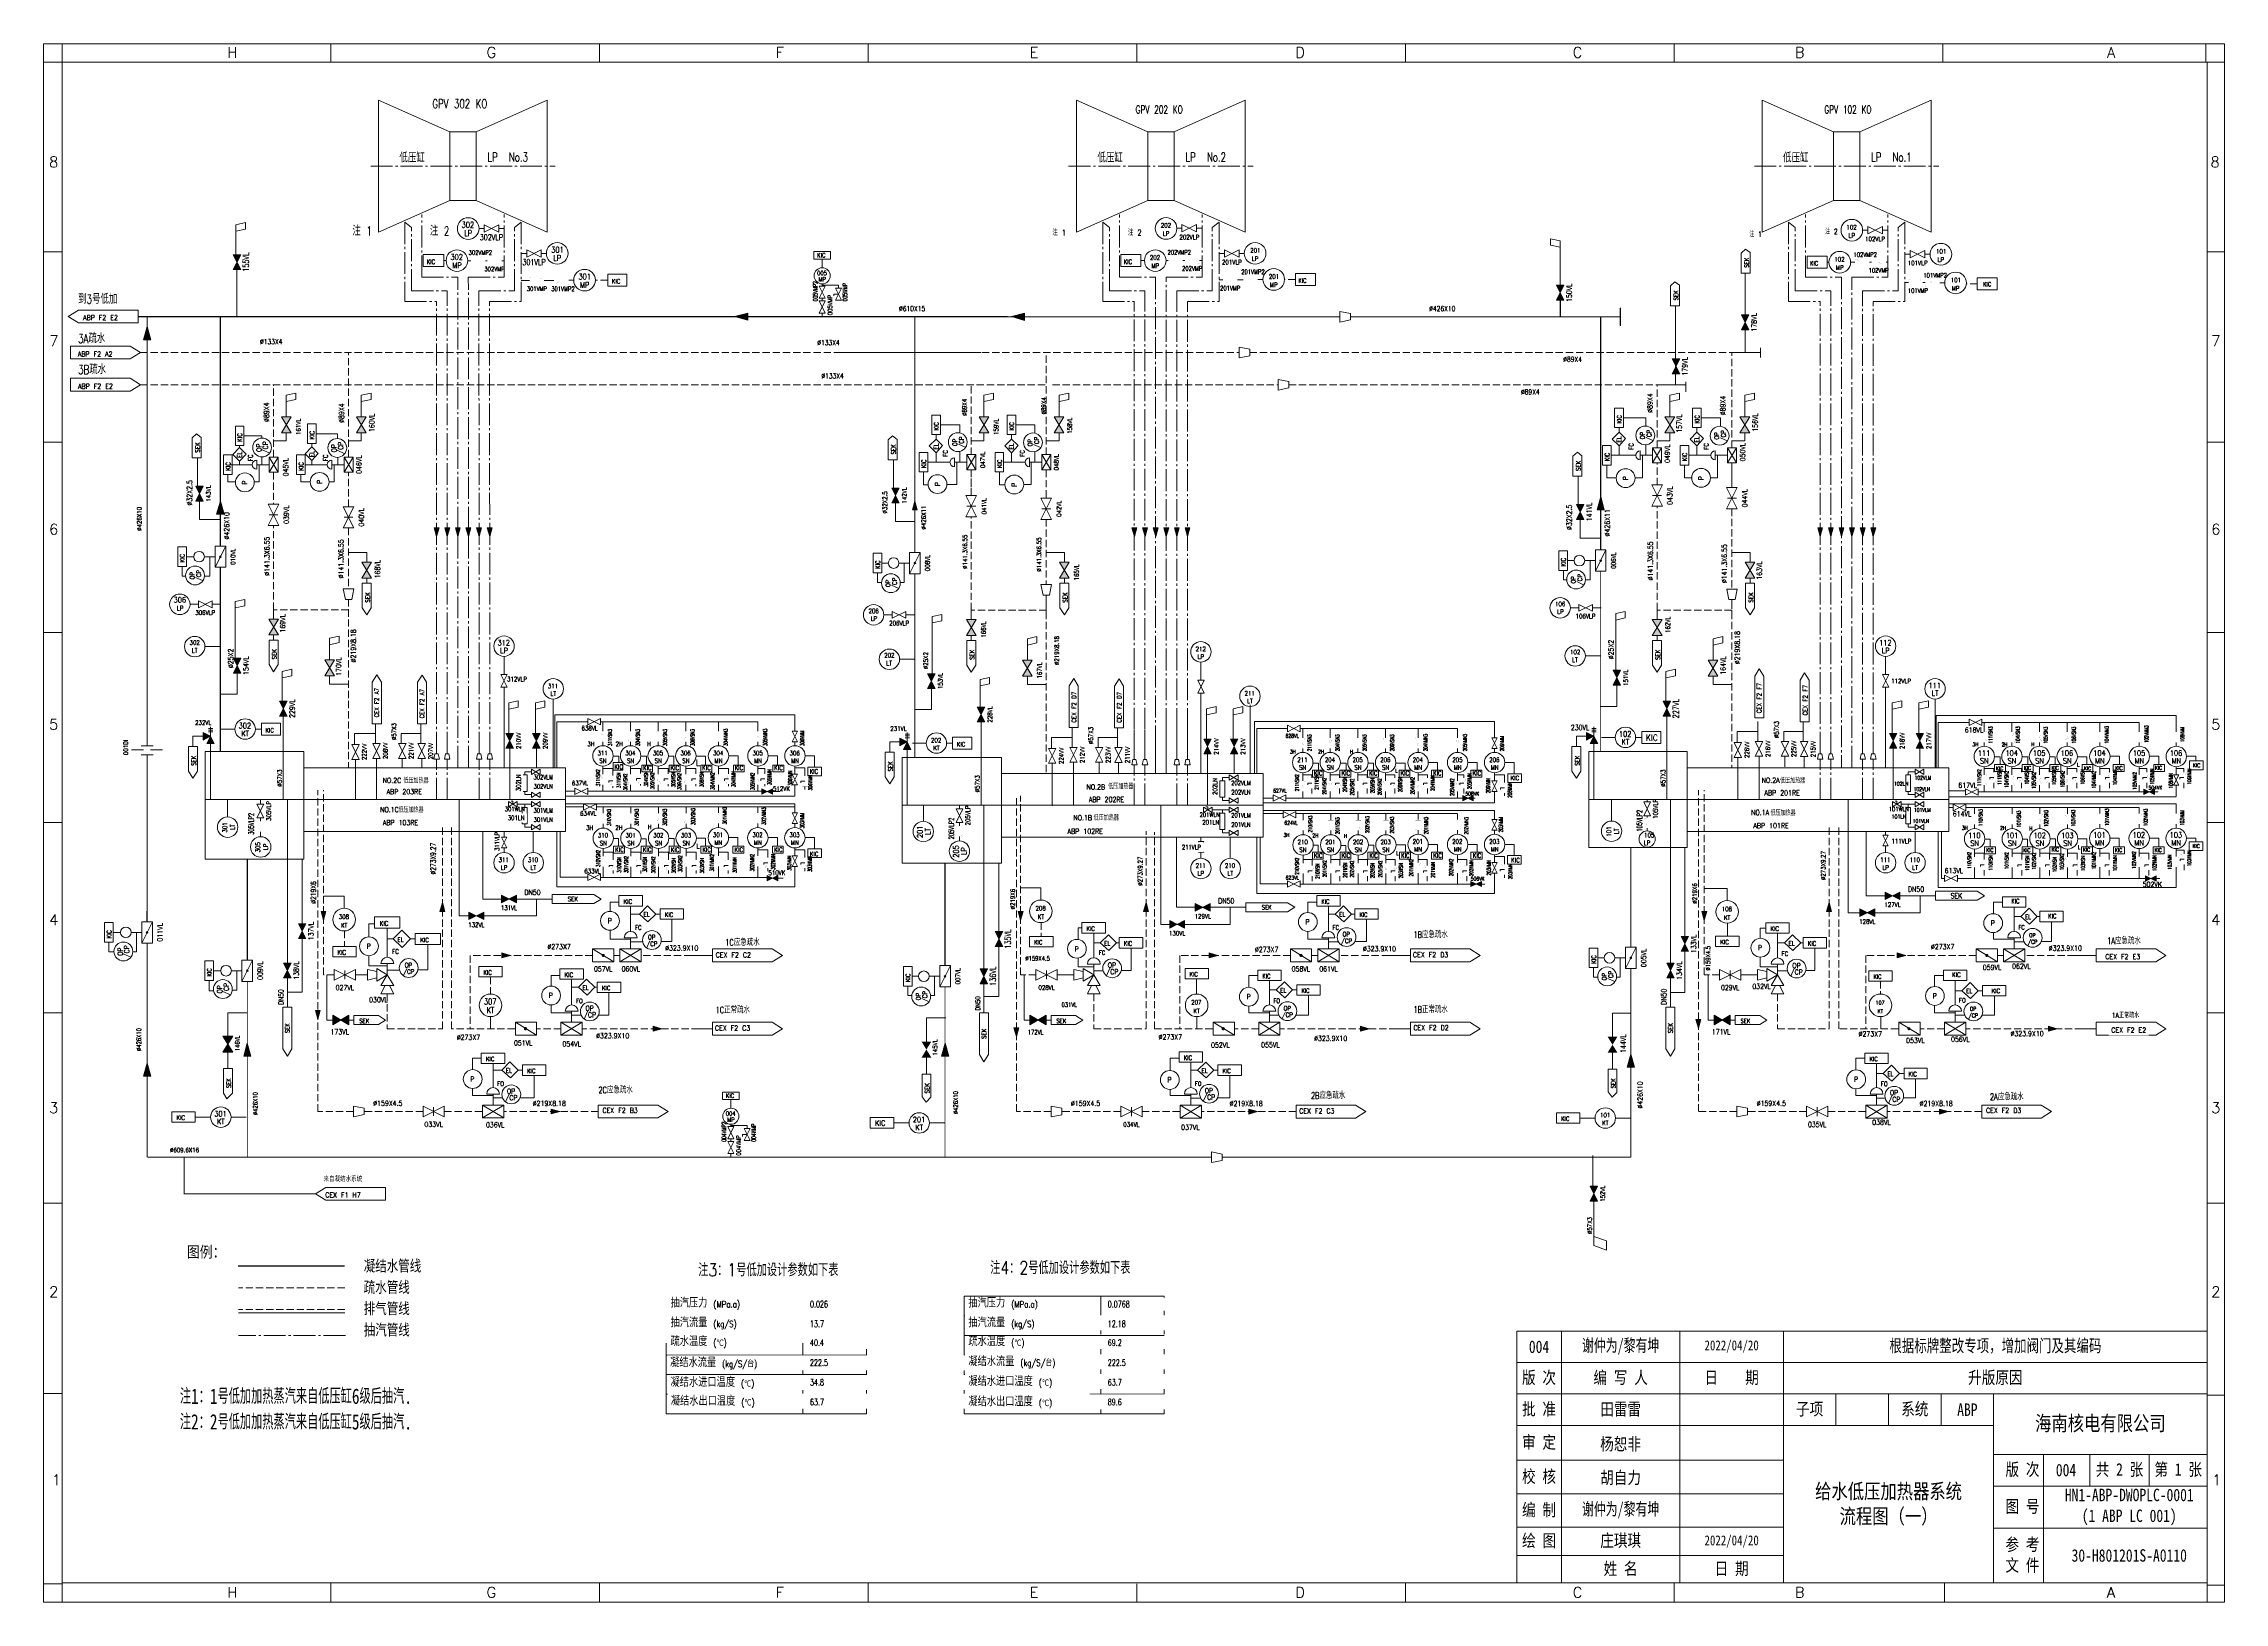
# Model space of a CAD drawing. Extents: x -4 to 23678, y -838 to 232.
# Drawn here: x 8457 to 9954, y -838 to 232 of the extents above; entities outside this region: 5.
import ezdxf
from ezdxf.enums import TextEntityAlignment as Align

# ---------------------------------------------------------------- set-up
doc = ezdxf.new("R2010")
doc.units = 0
doc.header["$MEASUREMENT"] = 0
doc.linetypes.add('CENTER2', pattern=[20.5, 15, -2, 1.5, -2])
doc.linetypes.add('HIDDEN', pattern=[7, 5, -2])
doc.layers.get('0').update_dxf_attribs({"linetype": 'CONTINUOUS'})
doc.layers.add('1', color=1, linetype='CONTINUOUS')
doc.layers.add('TEXT', color=7, linetype='CONTINUOUS', lineweight=13)
doc.styles.add('HZ', font='txt', dxfattribs={"width": 0.73, "bigfont": 'hztxt'})
doc.styles.add('ROMANS', font='romans', dxfattribs={"width": 0.8, "height": 3, "bigfont": 'hztxt'})
doc.styles.get("Standard").update_dxf_attribs({"font": 'txt.shx', "width": 0.8, "bigfont": 'hztxt.shx'})
doc.styles.add('ZAD_STYLE', font='')
doc.styles.add('设备标注文字', font='txt.shx', dxfattribs={"width": 0.8, "height": 2, "bigfont": 'hztxt.shx'})
doc.styles.add('设备编号文字', font='txt.shx', dxfattribs={"height": 1.6, "bigfont": 'hztxt.shx'})
doc.styles.add('阀门标注文字', font='txt.shx', dxfattribs={"width": 0.8, "height": 2, "bigfont": 'hztxt.shx'})
doc.styles.get('ZAD_STYLE').set_extended_font_data('SimSun')

# ---------------------------------------------------------------- blocks, each defined once
blk = doc.blocks.new('隔离阀_关')
h = blk.add_hatch(color=256)
h.paths.add_polyline_path([(0, 1.25), (0, -1.25), (2.5, 0)])
h.paths.add_polyline_path([(5, 1.25), (2.5, 0), (5, -1.25)])
for p, q in [((5, -1.25), (0, 1.25)), ((0, -1.25), (5, 1.25)), ((0, 1.25), (0, -1.25)), ((5, 1.25), (5, -1.25))]:
    blk.add_line(p, q)
at = {"style": '设备编号文字', "width": 0.8, "flags": 1}
blk.add_attdef('INVISIBLE', text='', height=2, dxfattribs=at).set_placement((2.5, -5), align=Align.TOP_CENTER)
at = {"style": '设备编号文字', "width": 0.8}
blk.add_attdef('VISIBLE', text='', height=2, dxfattribs=at).set_placement((2.5, -3), align=Align.MIDDLE)
blk = doc.blocks.new('传感器')
blk.add_circle((0, 3), 3)
at = {"style": '设备编号文字', "width": 0.8, "flags": 1}
blk.add_attdef('INVISIBLE', text='', height=1.6, dxfattribs=at).set_placement((-0.08, 6.35), align=Align.CENTER)
at = {"style": '设备编号文字', "width": 0.8}
for tag, p in [('VISIBLE', (-0.08, 3.2)), ('TYPE', (0, 0.9))]:
    blk.add_attdef(tag, text='', height=1.6, dxfattribs=at).set_placement(p, align=Align.CENTER)
blk = doc.blocks.new('电动蝶阀')
h = blk.add_hatch(color=256)
h.paths.add_polyline_path([(2.67, -0.08, 0.557537), (2.5, 0.19, 0.284079), (2.33, 0.08)])
h.paths.add_polyline_path([(2.33, 0.08, 0.557537), (2.5, -0.19, 0.284079), (2.67, -0.08)])
for p, q in [((5, -1.25), (0, 1.25)), ((0, 1.25), (0, -1.25)), ((5, 1.25), (0, 1.25)), ((2.5, 3.75), (2.5, 1.25)), ((5, -1.25), (5, 1.25)), ((0, -1.25), (5, -1.25))]:
    blk.add_line(p, q)
blk.add_circle((2.5, 5), 1.25)
for start, end in [(90, 270), (270, 90)]:
    blk.add_arc((2.5, 0), 0.188, start, end)
at = {"flags": 2}
blk.add_attdef('M', text='', height=1.56, dxfattribs=at).set_placement((2.5, 5), align=Align.MIDDLE_CENTER)
at = {"style": '设备标注文字', "width": 0.8, "flags": 1}
blk.add_attdef('INVISIBLE', text='', height=2, dxfattribs=at).set_placement((2.5, -5), align=Align.TOP_CENTER)
at = {"style": '设备标注文字', "width": 0.8}
blk.add_attdef('VISIBLE', text='', height=2, dxfattribs=at).set_placement((2.5, -3), align=Align.MIDDLE)
blk = doc.blocks.new('闸阀')
for p, q in [((5, -1.25), (0, 1.25)), ((0, -1.25), (5, 1.25)), ((0, 1.25), (0, -1.25)), ((2.5, 1.04), (2.5, -1.04)), ((5, 1.25), (5, -1.25))]:
    blk.add_line(p, q)
at = {"style": '设备编号文字', "width": 0.8, "flags": 1}
blk.add_attdef('INVISIBLE', text='', height=2, dxfattribs=at).set_placement((2.5, -5), align=Align.TOP_CENTER)
at = {"style": '设备编号文字', "width": 0.8}
blk.add_attdef('VISIBLE', text='', height=2, dxfattribs=at).set_placement((2.5, -3), align=Align.MIDDLE)
blk = doc.blocks.new('隔离阀')
for p, q in [((5, -1.25), (0, 1.25)), ((0, -1.25), (5, 1.25)), ((0, 1.25), (0, -1.25)), ((5, 1.25), (5, -1.25))]:
    blk.add_line(p, q)
at = {"style": '阀门标注文字', "width": 0.8, "flags": 1}
blk.add_attdef('INVISIBLE', text='', height=2, dxfattribs=at).set_placement((2.5, -5), align=Align.TOP_CENTER)
at = {"style": '阀门标注文字', "width": 0.8}
blk.add_attdef('VISIBLE', text='', height=2, dxfattribs=at).set_placement((2.5, -3), align=Align.MIDDLE)

msp = doc.modelspace()

# ---------------------------------------------------------------- hatches: boundary and pattern name
at = {"lineweight": 13}
h = msp.add_hatch(color=7, dxfattribs=at)
h.paths.add_polyline_path([(8931.1, 44.7), (8940.1, 44.7), (8940.1, 47.2)])
h.paths.add_polyline_path([(8931.1, 44.7), (8931.1, 44.7), (8940.1, 42.2), (8940.1, 44.7)])
h = msp.add_hatch(color=7, dxfattribs=at)
h.paths.add_polyline_path([(9121.1, 44.7), (9130.1, 44.7), (9130.1, 47.2)])
h.paths.add_polyline_path([(9121.1, 44.7), (9121.1, 44.7), (9130.1, 42.1), (9130.1, 44.7)])
h = msp.add_hatch(color=7, dxfattribs=at)
h.paths.add_polyline_path([(8527.9, 37.9), (8527.9, 28.9), (8530.4, 28.9)])
h.paths.add_polyline_path([(8527.9, 37.9), (8527.9, 37.9), (8525.3, 28.9), (8527.9, 28.9)])
h = msp.add_hatch(color=7, dxfattribs=at)
h.paths.add_polyline_path([(9576.3, -24), (9569.6, -24), (9572.9, -29.5)])
h.paths.add_polyline_path([(9572.9, -29.5), (9569.6, -35), (9576.3, -35)])
h.paths.add_polyline_path([(9627.8, -24), (9621.1, -24), (9624.4, -29.5)])
h.paths.add_polyline_path([(9624.4, -29.5), (9621.1, -35), (9627.8, -35)])
h = msp.add_hatch(color=7, dxfattribs=at)
h.paths.add_polyline_path([(8578.1, -81.8), (8578.1, -90.8), (8580.6, -90.8)])
h.paths.add_polyline_path([(8578.1, -81.8), (8578.1, -81.8), (8575.5, -90.8), (8578.1, -90.8)])
h = msp.add_hatch(color=7, dxfattribs=at)
h.paths.add_polyline_path([(9054.8, -81.8), (9054.8, -87.8), (9056.4, -87.8)])
h.paths.add_polyline_path([(9054.8, -81.8), (9054.8, -81.8), (9053.1, -87.8), (9054.8, -87.8)])
h = msp.add_hatch(color=7, dxfattribs=at)
h.paths.add_polyline_path([(9525.5, -78.8), (9525.5, -87.8), (9528, -87.8)])
h.paths.add_polyline_path([(9525.5, -78.8), (9525.5, -78.8), (9523, -87.8), (9525.5, -87.8)])
h = msp.add_hatch(color=7, dxfattribs=at)
h.paths.add_polyline_path([(8726.5, -106.2), (8726.5, -100.2), (8728.2, -100.2)])
h.paths.add_polyline_path([(8726.5, -106.2), (8726.5, -106.2), (8724.8, -100.2), (8726.5, -100.2)])
h = msp.add_hatch(color=7, dxfattribs=at)
h.paths.add_polyline_path([(8733.8, -106.2), (8733.8, -100.2), (8735.5, -100.2)])
h.paths.add_polyline_path([(8733.8, -106.2), (8733.8, -106.2), (8732.1, -100.2), (8733.8, -100.2)])
h = msp.add_hatch(color=7, dxfattribs=at)
h.paths.add_polyline_path([(8741.1, -106.2), (8741.1, -100.2), (8742.8, -100.2)])
h.paths.add_polyline_path([(8741.1, -106.2), (8741.1, -106.2), (8739.4, -100.2), (8741.1, -100.2)])
h = msp.add_hatch(color=7, dxfattribs=at)
h.paths.add_polyline_path([(8748.4, -106.2), (8748.4, -100.2), (8750, -100.2)])
h.paths.add_polyline_path([(8748.4, -106.2), (8748.4, -106.2), (8746.7, -100.2), (8748.4, -100.2)])
h = msp.add_hatch(color=7, dxfattribs=at)
h.paths.add_polyline_path([(8755.7, -106.2), (8755.7, -100.2), (8757.4, -100.2)])
h.paths.add_polyline_path([(8755.7, -106.2), (8755.7, -106.2), (8754, -100.2), (8755.7, -100.2)])
h = msp.add_hatch(color=7, dxfattribs=at)
h.paths.add_polyline_path([(8763, -106.1), (8763, -100.1), (8764.6, -100.1)])
h.paths.add_polyline_path([(8763, -106.1), (8763, -106.1), (8761.3, -100.1), (8763, -100.1)])
h = msp.add_hatch(color=7, dxfattribs=at)
h.paths.add_polyline_path([(9205.5, -106.2), (9205.5, -100.2), (9207.1, -100.2)])
h.paths.add_polyline_path([(9205.5, -106.2), (9205.5, -106.2), (9203.8, -100.2), (9205.5, -100.2)])
h = msp.add_hatch(color=7, dxfattribs=at)
h.paths.add_polyline_path([(9212.8, -106.2), (9212.8, -100.2), (9214.4, -100.2)])
h.paths.add_polyline_path([(9212.8, -106.2), (9212.8, -106.2), (9211.1, -100.2), (9212.8, -100.2)])
h = msp.add_hatch(color=7, dxfattribs=at)
h.paths.add_polyline_path([(9220.1, -106.2), (9220.1, -100.2), (9221.8, -100.2)])
h.paths.add_polyline_path([(9220.1, -106.2), (9220.1, -106.2), (9218.4, -100.2), (9220.1, -100.2)])
h = msp.add_hatch(color=7, dxfattribs=at)
h.paths.add_polyline_path([(9227.3, -106.2), (9227.3, -100.2), (9229, -100.2)])
h.paths.add_polyline_path([(9227.3, -106.2), (9227.3, -106.2), (9225.6, -100.2), (9227.3, -100.2)])
h = msp.add_hatch(color=7, dxfattribs=at)
h.paths.add_polyline_path([(9234.7, -106.2), (9234.7, -100.2), (9236.3, -100.2)])
h.paths.add_polyline_path([(9234.7, -106.2), (9234.7, -106.2), (9233, -100.2), (9234.7, -100.2)])
h = msp.add_hatch(color=7, dxfattribs=at)
h.paths.add_polyline_path([(9241.9, -106.1), (9241.9, -100.1), (9243.6, -100.1)])
h.paths.add_polyline_path([(9241.9, -106.1), (9241.9, -106.1), (9240.2, -100.1), (9241.9, -100.1)])
h = msp.add_hatch(color=7, dxfattribs=at)
h.paths.add_polyline_path([(9676.2, -106.2), (9676.2, -100.2), (9677.8, -100.2)])
h.paths.add_polyline_path([(9676.2, -106.2), (9676.2, -106.2), (9674.5, -100.2), (9676.2, -100.2)])
h = msp.add_hatch(color=7, dxfattribs=at)
h.paths.add_polyline_path([(9683.5, -106.2), (9683.5, -100.2), (9685.1, -100.2)])
h.paths.add_polyline_path([(9683.5, -106.2), (9683.5, -106.2), (9681.8, -100.2), (9683.5, -100.2)])
h = msp.add_hatch(color=7, dxfattribs=at)
h.paths.add_polyline_path([(9690.8, -106.2), (9690.8, -100.2), (9692.5, -100.2)])
h.paths.add_polyline_path([(9690.8, -106.2), (9690.8, -106.2), (9689.1, -100.2), (9690.8, -100.2)])
h = msp.add_hatch(color=7, dxfattribs=at)
h.paths.add_polyline_path([(9698, -106.2), (9698, -100.2), (9699.7, -100.2)])
h.paths.add_polyline_path([(9698, -106.2), (9698, -106.2), (9696.3, -100.2), (9698, -100.2)])
h = msp.add_hatch(color=7, dxfattribs=at)
h.paths.add_polyline_path([(9705.4, -106.2), (9705.4, -100.2), (9707, -100.2)])
h.paths.add_polyline_path([(9705.4, -106.2), (9705.4, -106.2), (9703.7, -100.2), (9705.4, -100.2)])
h = msp.add_hatch(color=7, dxfattribs=at)
h.paths.add_polyline_path([(9712.6, -106.1), (9712.6, -100.1), (9714.3, -100.1)])
h.paths.add_polyline_path([(9712.6, -106.1), (9712.6, -106.1), (9710.9, -100.1), (9712.6, -100.1)])
h = msp.add_hatch(color=7, dxfattribs=at)
h.paths.add_polyline_path([(8566.3, -240.7), (8566.3, -245.8), (8571.4, -243.2)])
h.paths.add_polyline_path([(8571.4, -243.2), (8568.8, -248.3), (8573.9, -248.3)])
h = msp.add_hatch(color=7, dxfattribs=at)
h.paths.add_polyline_path([(9044.5, -244.6), (9044.5, -249.7), (9049.6, -247.1)])
h.paths.add_polyline_path([(9049.6, -247.1), (9047, -252.2), (9052.1, -252.2)])
h = msp.add_hatch(color=7, dxfattribs=at)
h.paths.add_polyline_path([(9515.8, -240.7), (9515.8, -245.8), (9520.9, -243.2)])
h.paths.add_polyline_path([(9520.9, -243.2), (9518.4, -248.3), (9523.5, -248.3)])
h = msp.add_hatch(color=7, dxfattribs=at)
h.paths.add_polyline_path([(8730.5, -357.4), (8730.5, -363.4), (8732.1, -363.4)])
h.paths.add_polyline_path([(8730.5, -357.4), (8730.5, -357.4), (8728.8, -363.4), (8730.5, -363.4)])
h = msp.add_hatch(color=7, dxfattribs=at)
h.paths.add_polyline_path([(9213.5, -357.4), (9213.5, -363.4), (9215.2, -363.4)])
h.paths.add_polyline_path([(9213.5, -357.4), (9213.5, -357.4), (9211.8, -363.4), (9213.5, -363.4)])
h = msp.add_hatch(color=7, dxfattribs=at)
h.paths.add_polyline_path([(9682.3, -357.4), (9682.3, -363.4), (9684, -363.4)])
h.paths.add_polyline_path([(9682.3, -357.4), (9682.3, -357.4), (9680.6, -363.4), (9682.3, -363.4)])
h = msp.add_hatch(color=7, dxfattribs=at)
h.paths.add_polyline_path([(8648.9, -369.4), (8648.9, -363.4), (8650.6, -363.4)])
h.paths.add_polyline_path([(8648.9, -369.4), (8648.9, -369.4), (8647.2, -363.4), (8648.9, -363.4)])
h = msp.add_hatch(color=7, dxfattribs=at)
h.paths.add_polyline_path([(9127.4, -369.4), (9127.4, -363.4), (9129.1, -363.4)])
h.paths.add_polyline_path([(9127.4, -369.4), (9127.4, -369.4), (9125.7, -363.4), (9127.4, -363.4)])
h = msp.add_hatch(color=7, dxfattribs=at)
h.paths.add_polyline_path([(9596.6, -369.4), (9596.6, -363.4), (9598.3, -363.4)])
h.paths.add_polyline_path([(9596.6, -369.4), (9596.6, -369.4), (9594.9, -363.4), (9596.6, -363.4)])
h = msp.add_hatch(color=7, dxfattribs=at)
h.paths.add_polyline_path([(8777.3, -393.6), (8771.3, -393.6), (8771.3, -395.3)])
h.paths.add_polyline_path([(8777.3, -393.6), (8777.3, -393.6), (8771.3, -391.9), (8771.3, -393.6)])
h = msp.add_hatch(color=7, dxfattribs=at)
h.paths.add_polyline_path([(9262.8, -393.6), (9256.8, -393.6), (9256.8, -395.3)])
h.paths.add_polyline_path([(9262.8, -393.6), (9262.8, -393.6), (9256.8, -391.9), (9256.8, -393.6)])
h = msp.add_hatch(color=7, dxfattribs=at)
h.paths.add_polyline_path([(9734.9, -393.6), (9728.9, -393.6), (9728.9, -395.3)])
h.paths.add_polyline_path([(9734.9, -393.6), (9734.9, -393.6), (9728.9, -391.9), (9728.9, -393.6)])
h = msp.add_hatch(color=7, dxfattribs=at)
h.paths.add_polyline_path([(8645.1, -437.3), (8645.1, -431.3), (8646.7, -431.3)])
h.paths.add_polyline_path([(8645.1, -437.3), (8645.1, -437.3), (8643.4, -431.3), (8645.1, -431.3)])
h = msp.add_hatch(color=7, dxfattribs=at)
h.paths.add_polyline_path([(8881.2, -444), (8875.2, -444), (8875.2, -445.6)])
h.paths.add_polyline_path([(8881.2, -444), (8881.2, -444), (8875.2, -442.2), (8875.2, -444)])
h = msp.add_hatch(color=7, dxfattribs=at)
h.paths.add_polyline_path([(9124.5, -449.2), (9124.5, -443.2), (9126.2, -443.2)])
h.paths.add_polyline_path([(9124.5, -449.2), (9124.5, -449.2), (9122.8, -443.2), (9124.5, -443.2)])
h = msp.add_hatch(color=7, dxfattribs=at)
h.paths.add_polyline_path([(9366.7, -444), (9360.7, -444), (9360.7, -445.6)])
h.paths.add_polyline_path([(9366.7, -444), (9366.7, -444), (9360.7, -442.2), (9360.7, -444)])
h = msp.add_hatch(color=7, dxfattribs=at)
h.paths.add_polyline_path([(9592.6, -443.6), (9592.6, -437.6), (9594.3, -437.6)])
h.paths.add_polyline_path([(9592.6, -443.6), (9592.6, -443.6), (9590.9, -437.6), (9592.6, -437.6)])
h = msp.add_hatch(color=7, dxfattribs=at)
h.paths.add_polyline_path([(9608.9, -438), (9614.4, -441.3), (9614.4, -434.6)])
h.paths.add_polyline_path([(9603.4, -434.6), (9603.4, -441.3), (9608.9, -438)])
h = msp.add_hatch(color=7, dxfattribs=at)
h.paths.add_polyline_path([(9838.8, -444), (9832.8, -444), (9832.8, -445.6)])
h.paths.add_polyline_path([(9838.8, -444), (9838.8, -444), (9832.8, -442.2), (9832.8, -444)])
h = msp.add_hatch(color=7, dxfattribs=at)
h.paths.add_polyline_path([(8596.6, -453.8), (8596.6, -462.8), (8599.1, -462.8)])
h.paths.add_polyline_path([(8596.6, -453.8), (8596.6, -453.8), (8594.1, -462.8), (8596.6, -462.8)])
h = msp.add_hatch(color=7, dxfattribs=at)
h.paths.add_polyline_path([(9066.1, -452.7), (9059.4, -452.7), (9062.7, -458.2)])
h.paths.add_polyline_path([(9062.7, -458.2), (9059.4, -463.7), (9066.1, -463.7)])
h = msp.add_hatch(color=7, dxfattribs=at)
h.paths.add_polyline_path([(9075.6, -453.8), (9075.6, -462.8), (9078.1, -462.8)])
h.paths.add_polyline_path([(9075.6, -453.8), (9075.6, -453.8), (9073, -462.8), (9075.6, -462.8)])
h = msp.add_hatch(color=7, dxfattribs=at)
h.paths.add_polyline_path([(9537, -449.4), (9530.3, -449.4), (9533.6, -454.9)])
h.paths.add_polyline_path([(9533.6, -454.9), (9530.3, -460.3), (9537, -460.3)])
h = msp.add_hatch(color=7, dxfattribs=at)
h.paths.add_polyline_path([(9546.3, -461.3), (9546.3, -470.3), (9548.7, -470.3)])
h.paths.add_polyline_path([(9546.3, -461.3), (9546.3, -461.3), (9543.7, -470.3), (9546.3, -470.3)])
h = msp.add_hatch(color=7, dxfattribs=at)
h.paths.add_polyline_path([(8527.9, -467.5), (8527.9, -476.5), (8530.4, -476.5)])
h.paths.add_polyline_path([(8527.9, -467.5), (8527.9, -467.5), (8525.3, -476.5), (8527.9, -476.5)])
h = msp.add_hatch(color=7, dxfattribs=at)
h.paths.add_polyline_path([(8811.2, -500.8), (8805.2, -500.8), (8805.2, -502.4)])
h.paths.add_polyline_path([(8811.2, -500.8), (8811.2, -500.8), (8805.2, -499), (8805.2, -500.8)])
h = msp.add_hatch(color=7, dxfattribs=at)
h.paths.add_polyline_path([(9289.9, -500.8), (9283.9, -500.8), (9283.9, -502.5)])
h.paths.add_polyline_path([(9289.9, -500.8), (9289.9, -500.8), (9283.9, -499.1), (9283.9, -500.8)])
h = msp.add_hatch(color=7, dxfattribs=at)
h.paths.add_polyline_path([(9764.1, -500.8), (9758.1, -500.8), (9758.1, -502.5)])
h.paths.add_polyline_path([(9764.1, -500.8), (9764.1, -500.8), (9758.1, -499.1), (9758.1, -500.8)])
at = {"layer": 'TEXT', "lineweight": 13}
h = msp.add_hatch(color=7, dxfattribs=at)
h.paths.add_polyline_path([(8678.2, -24), (8671.5, -24), (8674.8, -29.5)])
h.paths.add_polyline_path([(8674.8, -29.5), (8671.5, -35), (8678.2, -35)])
h.paths.add_polyline_path([(8626.7, -24), (8620, -24), (8623.3, -29.5)])
h.paths.add_polyline_path([(8623.3, -29.5), (8620, -35), (8626.7, -35)])
h = msp.add_hatch(color=7, dxfattribs=at)
h.paths.add_polyline_path([(9157.1, -24), (9150.4, -24), (9153.8, -29.5)])
h.paths.add_polyline_path([(9153.8, -29.5), (9150.4, -35), (9157.1, -35)])
h.paths.add_polyline_path([(9105.6, -24), (9098.9, -24), (9102.2, -29.5)])
h.paths.add_polyline_path([(9102.2, -29.5), (9098.9, -35), (9105.6, -35)])
h = msp.add_hatch(color=7, dxfattribs=at)
h.paths.add_polyline_path([(8678.6, -129.3), (8681.9, -123.8), (8675.2, -123.8)])
h.paths.add_polyline_path([(8675.2, -134.8), (8681.9, -134.8), (8678.6, -129.3)])
h.paths.add_polyline_path([(8656.4, -190.8), (8649.7, -190.8), (8653.1, -196.3)])
h.paths.add_polyline_path([(8649.7, -201.8), (8656.4, -201.8), (8653.1, -196.3)])
h.paths.add_polyline_path([(8611.3, -162.8), (8614.6, -168.3), (8618, -162.8)])
h.paths.add_polyline_path([(8611.3, -173.7), (8618, -173.7), (8614.6, -168.3)])
h = msp.add_hatch(color=7, dxfattribs=at)
h.paths.add_polyline_path([(9160.8, -123.8), (9154.1, -123.8), (9157.4, -129.3)])
h.paths.add_polyline_path([(9154.1, -134.8), (9160.8, -134.8), (9157.4, -129.3)])
h.paths.add_polyline_path([(9128.6, -191.1), (9132, -196.6), (9135.3, -191.1)])
h.paths.add_polyline_path([(9135.3, -202.1), (9132, -196.6), (9128.6, -202.1)])
h.paths.add_polyline_path([(9090.2, -163.1), (9093.5, -168.6), (9096.9, -163.1)])
h.paths.add_polyline_path([(9096.9, -174), (9093.5, -168.6), (9090.2, -174)])
h = msp.add_hatch(color=7, dxfattribs=at)
h.paths.add_polyline_path([(9631.4, -123.8), (9624.7, -123.8), (9628.1, -129.3)])
h.paths.add_polyline_path([(9628.1, -129.3), (9624.7, -134.8), (9631.4, -134.8)])
h.paths.add_polyline_path([(9599.3, -191.1), (9602.7, -196.6), (9606, -191.1)])
h.paths.add_polyline_path([(9606, -202.1), (9602.7, -196.6), (9599.3, -202.1)])
h.paths.add_polyline_path([(9560.9, -163.1), (9564.2, -168.6), (9567.6, -163.1)])
h.paths.add_polyline_path([(9560.9, -174), (9567.6, -174), (9564.2, -168.6)])
h = msp.add_hatch(color=7, dxfattribs=at)
h.paths.add_polyline_path([(8660.8, -438), (8666.3, -441.3), (8666.3, -434.6)])
h.paths.add_polyline_path([(8655.3, -434.6), (8655.3, -441.3), (8660.8, -438)])
h = msp.add_hatch(color=7, dxfattribs=at)
h.paths.add_polyline_path([(9139.3, -438), (9144.8, -441.3), (9144.8, -434.6)])
h.paths.add_polyline_path([(9133.8, -434.6), (9133.8, -441.3), (9139.3, -438)])
h = msp.add_hatch(color=7, dxfattribs=at)
h.paths.add_polyline_path([(8586.6, -449.1), (8579.9, -449.1), (8583.3, -454.6)])
h.paths.add_polyline_path([(8583.3, -454.6), (8579.9, -460.1), (8586.6, -460.1)])

# ---------------------------------------------------------------- linework, layer by layer
at = {"color": 7, "lineweight": 13}
for p, q in [((8469.6, 219.3), (8469.6, 232)), ((9940.8, 219.3), (9940.8, 232)), ((8469.6, 219.3), (8456.8, 219.3)), ((9940.8, 219.3), (8469.2, 219.3)), ((9940.8, 219.3), (9953.6, 219.3)), ((9941.8, -825.8), (9941.8, 219.3)), ((8588.8, 107.7), (8588.8, 103.4)), ((8595.4, 109.2), (8595.4, 104.8)), ((8589.5, 77), (8589.5, 44.4)), ((9497.8, 66.2), (9497.8, 75.8)), ((8790.3, 69.4), (8784.5, 69.4)), ((8991.2, 65.6), (8991.2, 67.1)), ((9266.2, 69.9), (9263.6, 69.9)), ((9573.5, 65.9), (9573.5, 52.2)), ((9622, 74.6), (9628.1, 74.6)), ((8940.1, 47.2), (8931.1, 44.7)), ((8940.1, 42.2), (8940.1, 47.2)), ((8993.3, 55.5), (8989.1, 55.5)), ((9130.1, 47.2), (9121.1, 44.7)), ((9130.1, 42.1), (9130.1, 47.2)), ((9539, 38.5), (9539, 50.7)), ((9573.5, 52.2), (9579.6, 52.2)), ((8527.9, 37.9), (8525.3, 28.9)), ((8530.4, 28.9), (8527.9, 37.9)), ((8931.1, 44.7), (8940.1, 42.2)), ((9121.1, 44.7), (9130.1, 42.1)), ((9576.9, 21.5), (9576.9, 31)), ((9624.7, 35.7), (9624.7, 20.1)), ((8525.3, 28.9), (8530.4, 28.9)), ((9576.9, 21.5), (9576.9, 17.6)), ((9576.9, 17.6), (9576.9, 16.2)), ((9576.9, 16.2), (9576.9, 15.8)), ((9615.6, 20.1), (9635, 20.1)), ((9635.1, 23.3), (9635.1, 16.7)), ((9576.9, 11.3), (9576.9, -2)), ((9564.2, -2), (9583.9, -2)), ((9583.9, -0.1), (9583.9, -6.8)), ((8620, -24), (8626.7, -24)), ((8626.7, -24), (8620, -35)), ((8671.5, -24), (8678.2, -24)), ((9137.1, -29.5), (9137.1, -35.1)), ((9157.1, -35), (9150.4, -24)), ((9157.1, -24), (9150.4, -35)), ((9150.4, -24), (9157.1, -24)), ((9576.3, -35), (9569.6, -24)), ((9576.3, -24), (9569.6, -35)), ((9569.6, -24), (9576.3, -24)), ((9607.7, -24.7), (9607.7, -30.4)), ((9627.8, -24), (9621.1, -35)), ((9627.8, -35), (9621.1, -24)), ((9621.1, -24), (9627.8, -24)), ((8558.8, -38.5), (8561.7, -35.8)), ((8558.8, -38.5), (8558.8, -52.2)), ((8561.7, -35.8), (8564.9, -38.2)), ((8564.9, -52.2), (8564.9, -38.2)), ((8594.3, -37.1), (8606.6, -37.1)), ((8606.6, -37.1), (8606.6, -38.7)), ((8614.6, -40.6), (8623.3, -40.6)), ((8623.3, -40.6), (8623.3, -35)), ((9150.4, -35), (9157.1, -35)), ((9556.6, -43.3), (9556.6, -50.4)), ((9564.2, -40.6), (9572.9, -40.6)), ((9569.6, -35), (9576.3, -35)), ((9572.9, -40.6), (9572.9, -35)), ((9615.7, -40.6), (9624.4, -40.6)), ((9621.1, -35), (9627.8, -35)), ((9624.4, -40.6), (9624.4, -35)), ((8558.8, -52.2), (8564.9, -52.2)), ((9083.6, -55.2), (9083.6, -70.5)), ((9137.2, -48.1), (9137.2, -55.2)), ((9529.8, -57.1), (9529.8, -65.8)), ((9554.3, -50.4), (9554.3, -65.8)), ((9601.1, -50.4), (9585.9, -50.4)), ((9605.8, -50.4), (9605.8, -65.8)), ((8583.3, -63.6), (8583.3, -68.7)), ((8633.4, -63.6), (8633.4, -68.7)), ((8633.4, -68.7), (8639.8, -68.7)), ((8656.2, -68.7), (8652.7, -68.7)), ((9054.8, -61.9), (9054.8, -70.5)), ((9060.8, -61.9), (9060.8, -70.6)), ((9060.8, -70.6), (9063.8, -70.6)), ((9083.6, -70.5), (9076.7, -70.5)), ((9112.8, -61.9), (9112.8, -70.6)), ((9112.8, -70.6), (9116.4, -70.6)), ((9134.5, -70.5), (9129.5, -70.5)), ((9506.5, -64.8), (9512.6, -64.8)), ((9529.8, -65.8), (9536.3, -65.8)), ((9554.3, -65.8), (9549.2, -65.8)), ((9605.8, -65.8), (9600.9, -65.8)), ((8578.1, -81.8), (8575.5, -90.8)), ((8580.6, -90.8), (8578.1, -81.8)), ((9054.8, -81.8), (9053.1, -87.8)), ((9053.1, -87.8), (9056.4, -87.8)), ((9056.4, -87.8), (9054.8, -81.8)), ((9525.5, -78.8), (9523, -87.8)), ((9523, -87.8), (9528, -87.8)), ((9528, -87.8), (9525.5, -78.8)), ((8578.1, -94.6), (8563.8, -94.6)), ((8575.5, -90.8), (8580.6, -90.8)), ((8724.8, -100.2), (8728.2, -100.2)), ((8726.5, -106.2), (8724.8, -100.2)), ((8728.2, -100.2), (8726.5, -106.2)), ((8733.8, -106.2), (8732.1, -100.2)), ((8732.1, -100.2), (8735.5, -100.2)), ((8735.5, -100.2), (8733.8, -106.2)), ((8741.1, -106.2), (8739.4, -100.2)), ((8739.4, -100.2), (8742.8, -100.2)), ((8742.8, -100.2), (8741.1, -106.2)), ((8748.4, -106.2), (8746.7, -100.2)), ((8746.7, -100.2), (8750, -100.2)), ((8750, -100.2), (8748.4, -106.2)), ((8755.7, -106.2), (8754, -100.2)), ((8754, -100.2), (8757.4, -100.2)), ((8757.4, -100.2), (8755.7, -106.2)), ((8763, -106.1), (8761.3, -100.1)), ((8761.3, -100.1), (8764.6, -100.1)), ((8764.6, -100.1), (8763, -106.1)), ((9054.8, -95.9), (9041.5, -95.9)), ((9205.5, -106.2), (9203.8, -100.2)), ((9203.8, -100.2), (9207.1, -100.2)), ((9207.1, -100.2), (9205.5, -106.2)), ((9211.1, -100.2), (9214.4, -100.2)), ((9212.8, -106.2), (9211.1, -100.2)), ((9214.4, -100.2), (9212.8, -106.2)), ((9218.4, -100.2), (9221.8, -100.2)), ((9220.1, -106.2), (9218.4, -100.2)), ((9221.8, -100.2), (9220.1, -106.2)), ((9225.6, -100.2), (9229, -100.2)), ((9227.3, -106.2), (9225.6, -100.2)), ((9229, -100.2), (9227.3, -106.2)), ((9233, -100.2), (9236.3, -100.2)), ((9234.7, -106.2), (9233, -100.2)), ((9236.3, -100.2), (9234.7, -106.2)), ((9240.2, -100.1), (9243.6, -100.1)), ((9241.9, -106.1), (9240.2, -100.1)), ((9243.6, -100.1), (9241.9, -106.1)), ((9674.5, -100.2), (9677.8, -100.2)), ((9676.2, -106.2), (9674.5, -100.2)), ((9677.8, -100.2), (9676.2, -106.2)), ((9683.5, -106.2), (9681.8, -100.2)), ((9681.8, -100.2), (9685.1, -100.2)), ((9685.1, -100.2), (9683.5, -106.2)), ((9690.8, -106.2), (9689.1, -100.2)), ((9689.1, -100.2), (9692.5, -100.2)), ((9692.5, -100.2), (9690.8, -106.2)), ((9696.3, -100.2), (9699.7, -100.2)), ((9698, -106.2), (9696.3, -100.2)), ((9699.7, -100.2), (9698, -106.2)), ((9705.4, -106.2), (9703.7, -100.2)), ((9703.7, -100.2), (9707, -100.2)), ((9707, -100.2), (9705.4, -106.2)), ((9712.6, -106.1), (9710.9, -100.1)), ((9710.9, -100.1), (9714.3, -100.1)), ((9714.3, -100.1), (9712.6, -106.1)), ((9525.8, -107.2), (9511.5, -107.2)), ((9628.1, -117.2), (9615.6, -117.2)), ((9628.1, -123.8), (9628.1, -117.2)), ((8570.8, -133.3), (8567.2, -133.3)), ((8570.8, -120), (8570.8, -133.3)), ((9047.5, -124.4), (9047.5, -137.7)), ((9518.2, -122.7), (9518.2, -136)), ((9624.7, -123.8), (9631.4, -123.8)), ((8675.2, -134.8), (8681.9, -134.8)), ((8681.6, -138.2), (8675.5, -138.2)), ((8678.6, -134.8), (8678.6, -138.2)), ((9047.5, -137.7), (9044.8, -137.7)), ((9154.4, -138.2), (9154.4, -155.1)), ((9518.2, -136), (9515.1, -136)), ((9624.7, -134.8), (9631.4, -134.8)), ((9631.1, -138.2), (9625, -138.2)), ((9628.1, -134.8), (9628.1, -138.2)), ((8611.3, -162.8), (8618, -162.8)), ((8618, -173.7), (8611.3, -162.8)), ((8618, -162.8), (8611.3, -173.7)), ((8614.6, -156.4), (8614.6, -162.8)), ((8675.5, -155.1), (8678.6, -160)), ((8678.6, -160), (8681.6, -155.1)), ((9090.2, -163.1), (9096.9, -163.1)), ((9093.5, -156.7), (9093.5, -163.1)), ((9154.4, -155.1), (9157.4, -160)), ((9157.4, -160), (9160.5, -155.1)), ((9567.6, -163.1), (9560.9, -174)), ((9567.6, -174), (9560.9, -163.1)), ((9560.9, -163.1), (9567.6, -163.1)), ((9564.2, -156.7), (9564.2, -163.1)), ((9625, -155.1), (9628.1, -160)), ((9628.1, -160), (9631.1, -155.1)), ((8611.3, -173.7), (8618, -173.7)), ((8611.5, -177.2), (8611.5, -194.1)), ((8617.7, -177.2), (8611.5, -177.2)), ((8614.6, -173.7), (8614.6, -177.2)), ((9090.4, -177.5), (9090.4, -194.4)), ((9560.9, -174), (9567.6, -174)), ((9561.1, -177.5), (9561.1, -194.4)), ((9564.2, -174), (9564.2, -177.5)), ((9567.3, -194.4), (9567.3, -177.5)), ((8611.5, -194.1), (8614.6, -199)), ((8614.6, -199), (8617.7, -194.1)), ((9090.4, -194.4), (9093.5, -199.3)), ((9093.5, -199.3), (9096.6, -194.4)), ((9251.1, -204.8), (9251.1, -192.3)), ((9561.1, -194.4), (9564.2, -199.3)), ((9564.2, -199.3), (9567.3, -194.4)), ((9721.1, -200.8), (9721.1, -188.4)), ((8649.7, -201.8), (8656.4, -201.8)), ((8653.1, -207.4), (8653.1, -201.8)), ((8653.1, -207.4), (8666.1, -207.4)), ((9599.3, -202.1), (9606, -202.1)), ((9602.7, -207.7), (9602.7, -202.1)), ((9602.7, -207.7), (9615.7, -207.7)), ((8578.2, -214.4), (8589.6, -214.4)), ((9285, -221.7), (9285, -268.6)), ((9525.2, -222.7), (9536.6, -222.7)), ((8569.9, -237.9), (8572.9, -237.9)), ((8569.9, -239), (8572.9, -239)), ((8571.4, -236.8), (8571.4, -243.2)), ((8588.1, -238.3), (8578.6, -238.3)), ((8807.7, -228.6), (8807.7, -228.6)), ((8807.7, -228.6), (8956.7, -228.6)), ((8904.9, -233.3), (8947.1, -233.3)), ((8956.7, -228.6), (8965.4, -228.6)), ((8960.7, -228.6), (8961.4, -228.6)), ((8972.5, -228.6), (8965.4, -228.6)), ((8972.5, -233.2), (8972.5, -228.6)), ((9054.8, -224.9), (9066.2, -224.9)), ((9287.9, -268.7), (9287.9, -233.2)), ((9287.9, -233.2), (9436.9, -233.2)), ((9385.1, -237.9), (9427.3, -237.9)), ((9436.9, -233.2), (9449.2, -233.2)), ((9452.7, -233.2), (9445.7, -233.2)), ((9452.7, -237.8), (9452.7, -233.2)), ((9519.5, -237.9), (9522.4, -237.9)), ((9519.5, -239), (9522.4, -239)), ((9520.9, -236.8), (9520.9, -243.2)), ((9755.8, -264.8), (9755.8, -229)), ((9755.8, -229), (9904.8, -229)), ((9853, -233.7), (9895.2, -233.7)), ((9904.8, -229), (9913.5, -229)), ((9908.8, -229), (9909.5, -229)), ((9920.6, -229), (9913.5, -229)), ((9920.6, -233.6), (9920.6, -229)), ((8517.2, -252.6), (8525.4, -252.6)), ((8523.8, -249.7), (8532, -249.7)), ((8530.1, -252.6), (8538.3, -252.6)), ((8562.4, -250.2), (8556.3, -250.2)), ((8556.3, -250.2), (8556.3, -267.1)), ((8566.3, -243.2), (8559.3, -243.2)), ((8559.3, -243.2), (8559.3, -250.2)), ((8562.4, -267.1), (8562.4, -250.2)), ((8566.3, -240.7), (8566.3, -245.8)), ((8571.4, -243.2), (8566.3, -240.7)), ((8566.3, -245.8), (8571.4, -243.2)), ((8571.4, -243.2), (8568.8, -248.3)), ((8568.8, -248.3), (8573.9, -248.3)), ((8569.9, -240.2), (8572.9, -240.2)), ((8573.9, -248.3), (8571.4, -243.2)), ((8571.4, -286.7), (8571.4, -248.3)), ((8684.5, -241.4), (8670.2, -241.4)), ((8670.2, -241.4), (8670.2, -248.9)), ((8702.3, -241.4), (8715.6, -241.4)), ((9040.6, -254.1), (9034.5, -254.1)), ((9037.5, -247.1), (9037.5, -254.1)), ((9044.5, -247.1), (9037.5, -247.1)), ((9049.6, -247.1), (9044.5, -244.6)), ((9044.5, -244.6), (9044.5, -249.7)), ((9044.5, -249.7), (9049.6, -247.1)), ((9049.6, -247.1), (9047, -252.2)), ((9047, -252.2), (9052.1, -252.2)), ((9048.1, -241.8), (9051.1, -241.8)), ((9048.1, -242.9), (9051.1, -242.9)), ((9048.1, -244.2), (9051.1, -244.2)), ((9049.6, -240.7), (9049.6, -247.1)), ((9052.1, -252.2), (9049.6, -247.1)), ((9049.6, -290.6), (9049.6, -252.2)), ((9062.6, -247.9), (9053.1, -247.9)), ((9080.7, -248), (9076.6, -247.9)), ((9148.6, -244.1), (9148.6, -251.6)), ((9511.9, -250.2), (9505.8, -250.2)), ((9505.8, -250.2), (9505.8, -267.1)), ((9508.9, -243.2), (9508.9, -250.2)), ((9515.8, -243.2), (9508.9, -243.2)), ((9511.9, -267.1), (9511.9, -250.2)), ((9515.8, -240.7), (9515.8, -245.8)), ((9520.9, -243.2), (9515.8, -240.7)), ((9515.8, -245.8), (9520.9, -243.2)), ((9520.9, -243.2), (9518.4, -248.3)), ((9518.4, -248.3), (9523.5, -248.3)), ((9519.5, -240.2), (9522.4, -240.2)), ((9523.5, -248.3), (9520.9, -243.2)), ((9520.9, -286.7), (9520.9, -248.3)), ((9535.5, -244), (9526, -244)), ((9553.7, -244), (9549.6, -244)), ((9633.4, -240), (9619.2, -240)), ((9619.2, -240), (9619.2, -247.5)), ((9651.2, -240), (9664.5, -240)), ((8523.8, -256), (8532, -256)), ((8556.3, -267.1), (8559.3, -272)), ((8559.3, -272), (8562.4, -267.1)), ((8670.8, -259.2), (8670.8, -286.7)), ((8840.7, -265.3), (8847.5, -265.3)), ((8847.5, -270.1), (8847.5, -265.3)), ((8847.7, -257), (8851.6, -257)), ((8851.6, -257), (8851.6, -261.2)), ((8859.7, -265.3), (8866.5, -265.3)), ((8866.5, -268.7), (8866.5, -265.3)), ((8866.7, -257), (8870.5, -257)), ((8870.5, -257), (8870.5, -263)), ((8885.6, -257), (8889.4, -257)), ((8889.4, -257), (8889.4, -263)), ((8904.7, -257), (8911.1, -257)), ((8911.1, -257), (8911.1, -263)), ((8927, -256.7), (8933.4, -256.7)), ((8933.4, -256.7), (8933.4, -263)), ((8954.1, -256.7), (8960.5, -256.7)), ((8960.5, -256.7), (8960.5, -263)), ((8979.5, -256.7), (8985.9, -256.7)), ((9328, -261.6), (9331.8, -261.6)), ((9331.8, -261.6), (9331.8, -266.3)), ((9346.9, -261.6), (9350.8, -261.6)), ((9350.8, -261.6), (9350.8, -266.4)), ((9365.9, -261.6), (9369.6, -261.6)), ((9369.6, -261.6), (9369.6, -266.4)), ((9384.9, -261.6), (9391.3, -261.6)), ((9391.3, -261.6), (9391.3, -266.4)), ((9407.2, -261.2), (9413.6, -261.2)), ((9413.6, -261.2), (9413.6, -266.4)), ((9434.3, -261.2), (9440.7, -261.2)), ((9440.7, -261.2), (9440.7, -266.4)), ((9459.7, -261.2), (9466.1, -261.2)), ((9505.8, -267.1), (9508.9, -272)), ((9508.9, -272), (9511.9, -267.1)), ((9788.8, -265.3), (9795.4, -265.3)), ((9795.8, -257.4), (9799.7, -257.4)), ((9799.7, -257.4), (9799.7, -262.5)), ((9807.8, -265.3), (9814.3, -265.3)), ((9814.8, -257.4), (9818.6, -257.4)), ((9818.6, -257.4), (9818.6, -262.5)), ((9826.7, -265.3), (9833.3, -265.3)), ((9833.8, -257.4), (9837.5, -257.4)), ((9837.5, -257.4), (9837.5, -262.5)), ((9845.7, -265.3), (9852.3, -265.3)), ((9852.8, -257.4), (9859.2, -257.4)), ((9859.2, -257.4), (9859.2, -262.5)), ((9868.1, -265.3), (9874.7, -265.3)), ((9875.1, -257), (9881.5, -257)), ((9881.5, -257), (9881.5, -262.5)), ((9895.2, -265.3), (9900.3, -265.3)), ((9902.2, -257), (9908.6, -257)), ((9908.6, -257), (9908.6, -262.5)), ((9920.7, -265.3), (9925.8, -265.3)), ((9927.6, -257), (9934, -257)), ((9934, -257), (9934, -260.2)), ((8814.9, -284.3), (8814.9, -284.3)), ((8814.9, -284.3), (8814.9, -284.3)), ((8814.9, -284.3), (8972.5, -284.4)), ((8947.1, -281), (8830.3, -281)), ((8840.7, -276.5), (8840.7, -281)), ((8920, -276.5), (8920, -281)), ((8926.8, -276.2), (8926.8, -277.5)), ((8947.1, -276.5), (8947.1, -281)), ((8947.1, -281), (8949.9, -281)), ((8951.9, -276.2), (8951.9, -277.5)), ((8972.5, -276.5), (8972.5, -284.4)), ((8979.3, -277.6), (8979.3, -279.7)), ((9034.5, -271), (9037.5, -275.9)), ((9037.5, -275.9), (9040.6, -271)), ((9321, -269.8), (9327.3, -269.8)), ((9339.9, -269.8), (9346.3, -269.8)), ((9339.9, -281.1), (9339.9, -285.6)), ((9358.9, -269.8), (9365.2, -269.8)), ((9358.9, -281.1), (9358.9, -285.6)), ((9377.9, -269.8), (9384.2, -269.8)), ((9377.9, -281.1), (9377.9, -285.6)), ((9400.2, -269.8), (9406.6, -269.8)), ((9400.2, -281.1), (9400.2, -285.6)), ((9427.3, -269.8), (9431.6, -269.8)), ((9427.3, -281.1), (9427.3, -285.6)), ((9431.5, -279), (9431.5, -282.6)), ((9452.7, -281.1), (9452.7, -288.8)), ((9459.4, -282.2), (9459.4, -284.2)), ((9764.5, -280.7), (9775.8, -280.7)), ((9785.6, -281.4), (9784.5, -281.4)), ((9895.2, -281.4), (9785.6, -281.4)), ((9788.8, -276.9), (9788.8, -281.4)), ((9807.8, -276.9), (9807.8, -281.4)), ((9826.7, -276.9), (9826.7, -281.4)), ((9845.7, -276.9), (9845.7, -281.4)), ((9868.1, -276.9), (9868.1, -281.4)), ((9895.2, -276.9), (9895.2, -281.4)), ((9895.2, -281.4), (9898.4, -281.4)), ((9900.3, -275.1), (9900.3, -278.8)), ((9905.7, -281.3), (9908.2, -281.3)), ((9920.6, -276.9), (9920.6, -284.6)), ((9925.8, -275.1), (9925.8, -278.8)), ((8605.6, -289.7), (8605.6, -286.7)), ((8814.9, -289.1), (8814.9, -289.1)), ((8814.9, -289.1), (8814.9, -289.1)), ((8814.9, -289.1), (8814.9, -289.1)), ((8814.9, -289.5), (8972.4, -289.5)), ((8840.9, -291.7), (8840.9, -296.1)), ((8971.9, -291.9), (8971.9, -291.9)), ((8972.4, -291.9), (8972.4, -289.5)), ((9085.4, -292.9), (9085.4, -290.6)), ((9295.2, -285.6), (9293.8, -285.6)), ((9295.1, -288.8), (9293.8, -288.8)), ((9295.1, -294.1), (9293.8, -294.1)), ((9294.9, -296.3), (9293.8, -296.3)), ((9295.1, -294.1), (9438.4, -294.1)), ((9427.3, -285.6), (9309.5, -285.6)), ((9321.2, -296.3), (9321.2, -300.7)), ((9340.2, -300.7), (9340.2, -296.3)), ((9359.1, -300.7), (9359.1, -296.4)), ((9378.1, -300.7), (9378.1, -296.4)), ((9400.2, -300.4), (9400.2, -296.4)), ((9427.3, -285.6), (9439.4, -285.6)), ((9427.3, -300.4), (9427.3, -296.5)), ((9438.4, -294.1), (9452.7, -294.1)), ((9452.7, -296.5), (9452.7, -294.1)), ((9452.7, -296.5), (9452.7, -300.4)), ((9533, -301.4), (9533, -286.7)), ((9902.1, -284.8), (9764.5, -284.8)), ((9906.3, -289.6), (9764.5, -289.6)), ((9767.4, -292.1), (9764.5, -292.1)), ((9782.2, -292.1), (9782.2, -296.5)), ((9808, -296.5), (9808, -292.1)), ((9827, -296.5), (9827, -292.2)), ((9846, -296.5), (9846, -292.2)), ((9868, -296.2), (9868, -292.2)), ((9895.1, -296.2), (9895.1, -292.1)), ((9902.1, -284.8), (9906.3, -284.8)), ((9906.3, -284.8), (9915, -284.8)), ((9906.3, -289.6), (9917.8, -289.6)), ((9915, -284.8), (9920.6, -284.8)), ((9915, -289.6), (9920.5, -289.6)), ((9920.5, -292.3), (9920.5, -289.6)), ((9920.5, -292.3), (9920.5, -296.2)), ((8811.4, -308.6), (8811.4, -340)), ((8847.9, -313.4), (8851.4, -313.4)), ((8851.4, -313.4), (8851.4, -318.7)), ((8866.9, -313.5), (8870.4, -313.5)), ((8870.4, -313.5), (8870.4, -318.7)), ((8885.9, -313.4), (8889.5, -313.4)), ((8889.5, -313.4), (8889.5, -318.7)), ((8904.8, -313.1), (8911.2, -313.1)), ((8911.2, -313.1), (8911.2, -318.7)), ((8926.9, -312.8), (8933.3, -312.8)), ((8933.3, -312.8), (8933.3, -318.7)), ((8954, -312.8), (8960.4, -312.8)), ((8960.4, -312.8), (8960.4, -318.7)), ((8979.4, -312.8), (8985.8, -312.8)), ((9289.4, -313.1), (9289.4, -312.5)), ((9291.7, -313.1), (9291.7, -312.5)), ((9291.7, -313.1), (9291.7, -344.6)), ((9759.5, -308.9), (9759.5, -340.8)), ((9789.3, -313.8), (9792.8, -313.8)), ((9792.8, -313.8), (9792.8, -319)), ((9815, -313.9), (9818.5, -313.9)), ((9818.5, -313.9), (9818.5, -319)), ((9834, -313.7), (9837.6, -313.7)), ((9837.6, -313.7), (9837.6, -319)), ((9853, -313.5), (9859.3, -313.5)), ((9859.3, -313.5), (9859.3, -319)), ((9875, -313.2), (9881.4, -313.2)), ((9881.4, -313.2), (9881.4, -319)), ((9902.1, -313.2), (9908.5, -313.2)), ((9908.5, -313.2), (9908.5, -319)), ((9927.5, -313.2), (9933.9, -313.2)), ((8840.9, -322.8), (8847.7, -322.8)), ((8847.7, -328.1), (8847.7, -322.8)), ((9321.2, -327.9), (9327.5, -327.9)), ((9328.2, -318), (9331.7, -318)), ((9331.7, -318), (9331.7, -322.8)), ((9340.2, -327.9), (9346.5, -327.9)), ((9347.2, -318.1), (9350.7, -318.1)), ((9350.7, -318.1), (9350.7, -322.8)), ((9359.1, -327.9), (9365.5, -327.9)), ((9366.1, -317.9), (9369.8, -317.9)), ((9369.8, -317.9), (9369.8, -322.8)), ((9378.1, -327.9), (9384.5, -327.9)), ((9385.1, -317.7), (9391.5, -317.7)), ((9391.5, -317.7), (9391.5, -322.8)), ((9400.2, -327.9), (9406.5, -327.9)), ((9407.2, -317.4), (9413.6, -317.4)), ((9413.6, -317.4), (9413.6, -322.8)), ((9427.3, -327.9), (9433.6, -327.9)), ((9434.3, -317.4), (9440.7, -317.4)), ((9440.7, -317.4), (9440.7, -322.8)), ((9782.2, -323.5), (9788.8, -323.5)), ((9808, -323.5), (9814.6, -323.5)), ((9827, -323.5), (9833.6, -323.5)), ((9846, -323.5), (9852.5, -323.5)), ((9868, -323.5), (9874.6, -323.5)), ((9895.1, -323.5), (9901.7, -323.5)), ((9920.5, -321.4), (9925.9, -321.4)), ((8809.1, -340), (8809.1, -346.6)), ((8811.4, -340), (8830.3, -340)), ((8840.9, -340.1), (8839.1, -340.1)), ((8947, -340.1), (8840.9, -340.1)), ((8847.7, -335.4), (8847.7, -337.4)), ((8866.7, -335.4), (8866.7, -337.4)), ((8885.7, -335.4), (8885.7, -337.4)), ((8904.7, -335.4), (8904.7, -337.4)), ((8926.7, -335.4), (8926.7, -337.4)), ((8947, -340.1), (8953.4, -340.1)), ((8953.8, -333.8), (8953.8, -335.8)), ((8960.7, -340.6), (8964.4, -340.6)), ((8972.4, -340), (8972.4, -346.6)), ((8979.2, -333.8), (8979.2, -335.8)), ((9327.5, -339.2), (9327.5, -342.7)), ((9346.5, -339.2), (9346.5, -342.7)), ((9365.5, -339.2), (9365.5, -342.7)), ((9384.5, -339.2), (9384.5, -342.7)), ((9406.5, -339.2), (9406.5, -342.7)), ((9433.6, -339.2), (9433.6, -342.7)), ((9459.4, -338.4), (9459.4, -340.4)), ((9757.2, -340.4), (9757.2, -346.9)), ((9788.8, -335.1), (9788.8, -338.8)), ((9814.6, -335.1), (9814.6, -338.8)), ((9833.6, -335.1), (9833.6, -338.8)), ((9852.5, -335.1), (9852.5, -338.8)), ((9874.6, -335.1), (9874.6, -338.8)), ((9901.7, -335.1), (9901.7, -338.8)), ((9920.5, -340.4), (9920.5, -346.9)), ((8663.1, -353), (8648.9, -353)), ((8663.1, -361.3), (8663.1, -353)), ((8730.5, -357.4), (8728.8, -363.4)), ((8732.1, -363.4), (8730.5, -357.4)), ((8795.6, -354.9), (8805.8, -354.9)), ((8809.1, -346.6), (8957.8, -346.6)), ((8957.8, -346.6), (8969.5, -346.6)), ((8972.4, -346.6), (8966.6, -346.6)), ((9141.3, -347.2), (9127.4, -347.2)), ((9141.3, -355.6), (9141.3, -347.2)), ((9213.5, -357.4), (9211.8, -363.4)), ((9215.2, -363.4), (9213.5, -357.4)), ((9289.4, -344.6), (9289.4, -351.2)), ((9291.7, -344.6), (9310.6, -344.6)), ((9321.2, -344.7), (9319.3, -344.7)), ((9427.3, -344.7), (9321.2, -344.7)), ((9427.3, -344.7), (9436.5, -344.7)), ((9436.5, -344.7), (9446.1, -344.7)), ((9438.1, -351.2), (9449.7, -351.2)), ((9452.7, -351.2), (9446.8, -351.2)), ((9452.7, -344.6), (9452.7, -351.2)), ((9612.3, -347.7), (9596.6, -347.7)), ((9612.3, -356), (9612.3, -347.7)), ((9682.3, -357.4), (9680.6, -363.4)), ((9684, -363.4), (9682.3, -357.4)), ((9745.2, -352.7), (9755.4, -352.7)), ((9757.2, -346.9), (9905.9, -346.9)), ((9905.9, -346.9), (9914.7, -346.9)), ((9920.5, -346.9), (9914.7, -346.9)), ((8647.2, -363.4), (8650.6, -363.4)), ((8648.9, -369.4), (8647.2, -363.4)), ((8650.6, -363.4), (8648.9, -369.4)), ((8728.8, -363.4), (8732.1, -363.4)), ((9125.7, -363.4), (9129.1, -363.4)), ((9127.4, -369.4), (9125.7, -363.4)), ((9129.1, -363.4), (9127.4, -369.4)), ((9211.8, -363.4), (9215.2, -363.4)), ((9596.6, -369.4), (9594.9, -363.4)), ((9594.9, -363.4), (9598.3, -363.4)), ((9598.3, -363.4), (9596.6, -369.4)), ((9680.6, -363.4), (9684, -363.4)), ((8520.6, -377.8), (8520.6, -391.2)), ((8845.6, -382.5), (8845.6, -376.4)), ((8859.7, -382.5), (8845.6, -382.5)), ((9203.2, -388.6), (9203.2, -404)), ((8520.6, -391.2), (8518, -391.2)), ((8589.3, -404.1), (8589.3, -417.4)), ((8771.3, -391.9), (8771.3, -395.3)), ((8777.3, -393.6), (8771.3, -391.9)), ((8771.3, -395.3), (8777.3, -393.6)), ((8901.4, -393.6), (8916, -393.6)), ((9256.8, -391.9), (9256.8, -395.3)), ((9262.8, -393.6), (9256.8, -391.9)), ((9256.8, -395.3), (9262.8, -393.6)), ((9380.3, -393.6), (9394.9, -393.6)), ((9520.6, -408.6), (9520.6, -402)), ((9672.5, -404), (9666.3, -404)), ((9734.9, -393.6), (9728.9, -391.9)), ((9728.9, -391.9), (9728.9, -395.3)), ((9728.9, -395.3), (9734.9, -393.6)), ((9851, -393.6), (9865.6, -393.6)), ((8651.2, -406.9), (8651.2, -438)), ((9068.2, -407.9), (9068.2, -421.2)), ((9284, -407.3), (9283.9, -415.1)), ((9290.1, -407.3), (9284, -407.3)), ((9298.1, -427.5), (9298.1, -410.9)), ((9302.8, -417.3), (9298.1, -417.3)), ((9538.9, -408.6), (9536.4, -408.6)), ((9573.4, -429.2), (9573.4, -419)), ((9599.3, -406.9), (9599.3, -438)), ((8583.3, -432.9), (8583.3, -449.1)), ((8583.3, -432.9), (8596.6, -432.9)), ((8645.1, -437.3), (8643.4, -431.3)), ((8643.4, -431.3), (8646.7, -431.3)), ((8646.7, -431.3), (8645.1, -437.3)), ((9068.2, -421.2), (9065.6, -421.2)), ((9284, -432.9), (9284, -428.4)), ((9298.1, -432.9), (9284, -432.9)), ((9325, -420.9), (9325, -434.5)), ((9533.6, -433.2), (9533.6, -449.4)), ((9533.6, -433.2), (9546.2, -433.2)), ((8651.2, -438), (8655.3, -438)), ((8655.3, -434.6), (8655.3, -441.3)), ((8691.5, -438), (8686.6, -434.9)), ((8686.6, -441), (8691.5, -438)), ((8763.6, -443.9), (8763.6, -435.6)), ((8881.2, -444), (8875.2, -442.2)), ((8875.2, -442.2), (8875.2, -445.6)), ((8875.2, -445.6), (8881.2, -444)), ((8901.4, -443.9), (8916, -443.9)), ((9062.7, -436.5), (9062.7, -452.7)), ((9062.7, -436.5), (9076.1, -436.5)), ((9124.5, -449.2), (9122.8, -443.2)), ((9122.8, -443.2), (9126.2, -443.2)), ((9126.2, -443.2), (9124.5, -449.2)), ((9170.1, -438), (9165.1, -434.9)), ((9165.1, -441), (9170.1, -438)), ((9248.4, -443.9), (9248.4, -435.6)), ((9304.7, -434.6), (9298.1, -434.6)), ((9325, -434.5), (9316.6, -434.5)), ((9360.7, -442.2), (9360.7, -445.6)), ((9366.7, -444), (9360.7, -442.2)), ((9360.7, -445.6), (9366.7, -444)), ((9380.3, -443.9), (9394.9, -443.9)), ((9590.9, -437.6), (9594.3, -437.6)), ((9592.6, -443.6), (9590.9, -437.6)), ((9594.3, -437.6), (9592.6, -443.6)), ((9599.3, -438), (9603.4, -438)), ((9614.4, -441.3), (9603.4, -434.6)), ((9603.4, -441.3), (9614.4, -434.6)), ((9603.4, -434.6), (9603.4, -441.3)), ((9614.4, -434.6), (9614.4, -441.3)), ((9614.4, -438), (9617.8, -438)), ((9617.8, -434.9), (9617.8, -441)), ((9639.6, -438), (9634.7, -434.9)), ((9634.7, -441), (9639.6, -438)), ((9717.7, -443.9), (9717.7, -435.6)), ((9838.8, -444), (9832.8, -442.2)), ((9832.8, -442.2), (9832.8, -445.6)), ((9832.8, -445.6), (9838.8, -444)), ((9851, -443.9), (9865.6, -443.9)), ((8579.9, -449.1), (8586.6, -449.1)), ((8596.6, -453.8), (8594.1, -462.8)), ((8594.1, -462.8), (8599.1, -462.8)), ((8599.1, -462.8), (8596.6, -453.8)), ((9062.7, -463.7), (9062.7, -475)), ((9075.6, -453.8), (9073, -462.8)), ((9073, -462.8), (9078.1, -462.8)), ((9078.1, -462.8), (9075.6, -453.8)), ((9533.6, -460.3), (9533.6, -471.6)), ((9546.3, -461.3), (9543.7, -470.3)), ((9548.7, -470.3), (9546.3, -461.3)), ((8527.9, -467.5), (8525.3, -476.5)), ((8525.3, -476.5), (8530.4, -476.5)), ((8530.4, -476.5), (8527.9, -467.5)), ((9065.8, -475), (9059.7, -475)), ((9536.7, -471.6), (9530.6, -471.6)), ((9543.7, -470.3), (9548.7, -470.3)), ((8580.2, -488.2), (8582.6, -492.1)), ((8586.4, -488.2), (8582.6, -492.1)), ((9230, -489.8), (9230, -485.4)), ((9244.2, -489.8), (9230, -489.8)), ((9250.8, -491.5), (9244.2, -491.5)), ((9530.6, -487.3), (9533.5, -490.9)), ((9536.7, -487.6), (9533.5, -490.9)), ((8811.2, -500.8), (8805.2, -499)), ((8805.2, -499), (8805.2, -502.4)), ((8805.2, -502.4), (8811.2, -500.8)), ((9050.8, -508.5), (9040.3, -508.5)), ((9064.8, -508.5), (9075.5, -508.5)), ((9283.9, -499.1), (9283.9, -502.5)), ((9289.9, -500.8), (9283.9, -499.1)), ((9283.9, -502.5), (9289.9, -500.8)), ((9758.1, -499.1), (9758.1, -502.5)), ((9764.1, -500.8), (9758.1, -499.1)), ((9758.1, -502.5), (9764.1, -500.8)), ((8930.6, -521.2), (8926.5, -521.2)), ((8928.5, -511.1), (8928.5, -509.6)), ((9520.8, -586.5), (9529.4, -589.4)), ((9520.8, -586.5), (9520.8, -592.6)), ((9520.8, -592.6), (9529.4, -595.8)), ((9529.4, -589.4), (9529.4, -595.8)), ((9941.8, -597.5), (9941.8, -825.8)), ((8884.2, -627.5), (9021.6, -627.5)), ((8884.2, -627.5), (8884.2, -708.1)), ((8884.2, -640.9), (9021.6, -640.9)), ((8884.2, -654.4), (9021.6, -654.4)), ((8884.2, -667.8), (9021.6, -667.8)), ((8884.2, -681.2), (9021.6, -681.2)), ((8884.2, -694.7), (9021.6, -694.7)), ((8884.2, -708.1), (9021.6, -708.1)), ((8469.6, -824.7), (8456.8, -824.7)), ((8469.6, -824.2), (9941.8, -824.2)), ((8469.6, -824.7), (8469.6, -837.5)), ((9941.8, -825.8), (9941.8, -837.5)), ((9941.8, -825.8), (9953.6, -825.8))]:
    msp.add_line(p, q, dxfattribs=at)
at = {"color": 7, "linetype": 'HIDDEN', "lineweight": 13}
for p, q in [((8733.1, 83.2), (8731.5, 83.2)), ((8844, 69.7), (8835.5, 69.7)), ((9316, 70.2), (9308.5, 70.2)), ((9784, 67.3), (9776.5, 67.3)), ((8666.1, -51.7), (8666.1, 20.1)), ((9145, -50), (9145, 20.1)), ((9615.6, -45.3), (9615.6, 20.1)), ((8614.6, -51.7), (8614.6, -2.1)), ((9093.5, -50), (9093.5, -2)), ((9564.2, -45.3), (9564.2, -2)), ((9564.2, -70.8), (9564.2, -55.6)), ((8666.1, -85.7), (8666.1, -62.1)), ((9093.5, -78.1), (9093.5, -66.4)), ((9564.2, -156.7), (9564.2, -85.4)), ((9615.6, -87.1), (9615.6, -142.2)), ((8614.6, -156.4), (8614.6, -98.5)), ((8666.1, -100.3), (8666.1, -142)), ((9093.5, -156.7), (9093.5, -92.7)), ((9145, -94.4), (9145, -139.1)), ((8666.1, -149.3), (8666.1, -166.7)), ((9145, -146.4), (9145, -161.5)), ((9615.6, -149.4), (9615.6, -161.5)), ((8666.1, -156.4), (8614.6, -156.4)), ((9145, -156.7), (9093.5, -156.7)), ((9615.6, -156.7), (9564.2, -156.7)), ((9141.5, -371.1), (9141.5, -380.6)), ((8663.3, -376.8), (8663.3, -387.5)), ((9717.5, -411.2), (9717.5, -420.1))]:
    msp.add_line(p, q, dxfattribs=at)
at = {"lineweight": 13}
for p, q in [((8771.2, 82.9), (8772.9, 82.9)), ((9238.7, 83.3), (9240.1, 83.3)), ((8991.2, 66.4), (9002.3, 66.4)), ((9002.3, 66.4), (9002.3, 64.3)), ((9736.7, 68.2), (9734.3, 68.2)), ((9748.2, 68.2), (9746.7, 68.2)), ((8991.2, 57.3), (8991.2, 55.5)), ((8957, -281.1), (8962.1, -281.1)), ((8605.6, -301.5), (8605.6, -299.2)), ((8836.1, -291.7), (8972.4, -291.7)), ((9452.7, -288.8), (9293.8, -288.8)), ((9557.4, -288.3), (9557.4, -286.7)), ((9557.4, -297.8), (9557.4, -299)), ((9085.4, -302.4), (9085.4, -304.8)), ((9557.4, -306.3), (9557.4, -308.2)), ((9933.9, -313.2), (9933.9, -315.6)), ((9761.6, -340.8), (9759.5, -340.8)), ((9770.3, -340.8), (9909.4, -340.8)), ((8928.5, -510.3), (8939.6, -510.3)), ((8928.5, -519.4), (8928.5, -521.2)), ((8939.6, -510.3), (8939.6, -512.4)), ((9595.6, -694.5), (9774.9, -694.5)), ((9774.9, -694.5), (9941.8, -694.5))]:
    msp.add_line(p, q, dxfattribs=at)
at = {"color": 7, "linetype": 'CENTER2', "lineweight": 13}
for p, q in [((8709.3, 62.3), (8733.7, 62.3)), ((8716.3, 71.7), (8741.1, 71.7)), ((8748.3, 71.7), (8772.9, 71.7)), ((8755.6, 62.3), (8779.9, 62.3)), ((9188.4, 62.3), (9212.7, 62.3)), ((9195.3, 71.7), (9220.2, 71.7)), ((9220, 71.7), (9220, -239)), ((9227.3, -239), (9227.3, 71.7)), ((9227.3, 71.7), (9252, 71.7)), ((9234.6, -239), (9234.6, 62.3)), ((9234.6, 62.3), (9258.9, 62.3)), ((9659.1, 62.3), (9683.4, 62.3)), ((9666, 71.7), (9690.9, 71.7)), ((9690.9, 71.7), (9690.7, -264.8)), ((9698, -264.8), (9698, 71.7)), ((9698, 71.7), (9722.7, 71.7)), ((9705.3, -235), (9705.3, 62.3)), ((9705.3, 62.3), (9729.6, 62.3)), ((8704.7, 55), (8726.4, 55)), ((8762.9, 55), (8784.5, 55)), ((9183.7, 55), (9205.4, 55)), ((9241.9, -239), (9241.9, 55)), ((9241.9, 55), (9263.6, 55)), ((9654.4, 55), (9676.1, 55)), ((9712.6, -235), (9712.6, 55)), ((9712.6, 55), (9734.3, 55))]:
    msp.add_line(p, q, dxfattribs=at)
at = {"color": 1, "lineweight": 13}
for p, q in [((8993.3, 65.6), (8989.1, 65.6)), ((9004.4, 64.3), (9000.2, 64.3)), ((8847.5, -273.7), (8844.8, -273.7)), ((8844.8, -273.7), (8844.8, -274.9)), ((8866.5, -272.3), (8863.7, -272.3)), ((8863.7, -272.3), (8863.7, -273.5)), ((8885.5, -272.5), (8882.7, -272.5)), ((8882.7, -272.5), (8882.7, -273.7)), ((8904.4, -272.5), (8901.7, -272.5)), ((8901.7, -272.5), (8901.7, -273.7)), ((8926.8, -272.5), (8924.1, -272.5)), ((8924.1, -272.5), (8924.1, -273.7)), ((8951.9, -272.5), (8949.1, -272.5)), ((8949.1, -272.5), (8949.1, -273.7)), ((8979.3, -274), (8976.5, -274)), ((8976.5, -274), (8976.5, -275.1)), ((9327.3, -275.4), (9324.6, -275.4)), ((9324.6, -275.4), (9324.6, -276.5)), ((9346.3, -275.4), (9343.5, -275.4)), ((9343.5, -275.4), (9343.5, -276.5)), ((9365.2, -275.4), (9362.5, -275.4)), ((9362.5, -275.4), (9362.5, -276.5)), ((9384.2, -275.4), (9381.5, -275.4)), ((9381.5, -275.4), (9381.5, -276.5)), ((9406.6, -275.4), (9403.8, -275.4)), ((9403.8, -275.4), (9403.8, -276.5)), ((9431.5, -275.4), (9428.8, -275.4)), ((9428.8, -275.4), (9428.8, -276.5)), ((9459.4, -278.6), (9456.7, -278.6)), ((9456.7, -278.6), (9456.7, -279.7)), ((9795.4, -271.5), (9792.6, -271.5)), ((9792.6, -271.5), (9792.6, -272.6)), ((9814.3, -271.5), (9811.6, -271.5)), ((9811.6, -271.5), (9811.6, -272.6)), ((9833.3, -271.5), (9830.6, -271.5)), ((9830.6, -271.5), (9830.6, -272.6)), ((9852.3, -271.5), (9849.6, -271.5)), ((9849.6, -271.5), (9849.6, -272.6)), ((9874.7, -271.5), (9871.9, -271.5)), ((9871.9, -271.5), (9871.9, -272.6)), ((9900.3, -271.5), (9897.6, -271.5)), ((9897.6, -271.5), (9897.6, -272.6)), ((9925.8, -271.5), (9923.1, -271.5)), ((9923.1, -271.5), (9923.1, -272.6)), ((9255.8, -291.6), (9254.6, -291.6)), ((9255.8, -293.8), (9255.8, -291.6)), ((9728.8, -287.7), (9727.6, -287.7)), ((9728.8, -289.8), (9728.8, -287.7)), ((9925.9, -327.6), (9923.2, -327.6)), ((9923.2, -327.6), (9923.2, -328.8)), ((8847.7, -331.8), (8845, -331.8)), ((8845, -331.8), (8845, -332.9)), ((8866.7, -331.8), (8864, -331.8)), ((8864, -331.8), (8864, -332.9)), ((8885.7, -331.8), (8883, -331.8)), ((8883, -331.8), (8883, -332.9)), ((8904.7, -331.8), (8901.9, -331.8)), ((8901.9, -331.8), (8901.9, -332.9)), ((8926.7, -331.8), (8924, -331.8)), ((8924, -331.8), (8924, -332.9)), ((8953.8, -330.1), (8951.1, -330.1)), ((8951.1, -330.1), (8951.1, -331.3)), ((8979.2, -330.1), (8976.5, -330.1)), ((8976.5, -330.1), (8976.5, -331.3)), ((9327.5, -335.5), (9324.8, -335.5)), ((9324.8, -335.5), (9324.8, -336.7)), ((9346.5, -335.5), (9343.8, -335.5)), ((9343.8, -335.5), (9343.8, -336.7)), ((9365.5, -335.5), (9362.7, -335.5)), ((9362.7, -335.5), (9362.7, -336.7)), ((9384.5, -335.5), (9381.7, -335.5)), ((9381.7, -335.5), (9381.7, -336.7)), ((9406.5, -335.5), (9403.8, -335.5)), ((9403.8, -335.5), (9403.8, -336.7)), ((9433.6, -335.5), (9430.9, -335.5)), ((9430.9, -335.5), (9430.9, -336.7)), ((9459.4, -334.7), (9456.6, -334.7)), ((9456.6, -334.7), (9456.6, -335.9)), ((9788.8, -331.4), (9786.1, -331.4)), ((9786.1, -331.4), (9786.1, -332.6)), ((9814.6, -331.4), (9811.8, -331.4)), ((9811.8, -331.4), (9811.8, -332.6)), ((9833.6, -331.4), (9830.8, -331.4)), ((9830.8, -331.4), (9830.8, -332.6)), ((9852.5, -331.4), (9849.8, -331.4)), ((9849.8, -331.4), (9849.8, -332.6)), ((9874.6, -331.4), (9871.8, -331.4)), ((9871.8, -331.4), (9871.8, -332.6)), ((9901.7, -331.4), (9898.9, -331.4)), ((9898.9, -331.4), (9898.9, -332.6)), ((9925.9, -331.3), (9925.9, -335)), ((8930.6, -511.1), (8926.5, -511.1)), ((8941.7, -512.4), (8937.6, -512.4))]:
    msp.add_line(p, q, dxfattribs=at)
at = {"linetype": 'Continuous', "lineweight": 13}
for p, q in [((9498.6, -824.2), (9498.6, -651.5)), ((9498.6, -802.8), (9498.6, -651.5)), ((9579.9, -651.5), (9579.9, -824.2)), ((9579.9, -651.5), (9579.9, -802.8)), ((9650.9, -651.5), (9650.9, -824.2)), ((9650.9, -651.5), (9650.9, -803.4)), ((9795.2, -694.5), (9795.2, -824.2)), ((9467.8, -716.1), (9795.2, -716.1)), ((9795.2, -736), (9941.8, -736)), ((9829.4, -736.1), (9829.4, -824.2)), ((9861.2, -736), (9861.2, -757.7)), ((9901.9, -736), (9901.9, -757.7)), ((9795.2, -757.7), (9941.8, -757.7)), ((9795.2, -786.5), (9941.8, -786.5))]:
    msp.add_line(p, q, dxfattribs=at)
at = {"lineweight": 13, "ltscale": 1.5}
for p, q in [((9687, -716.1), (9687, -694.5)), ((9723.1, -716.1), (9723.1, -694.5)), ((9759.1, -716.1), (9759.1, -694.5))]:
    msp.add_line(p, q, dxfattribs=at)
at = {"color": 0, "linetype": 'Continuous', "lineweight": 13}
for p, q in [((9467.9, -740), (9650.9, -740)), ((9467.9, -763.1), (9650.9, -763.1)), ((9467.9, -785.9), (9650.9, -785.9)), ((9467.7, -805.3), (9650.9, -805.3))]:
    msp.add_line(p, q, dxfattribs=at)
at = {"color": 7, "lineweight": 13}
for points in [[(8654, 219.3), (8654, 232)], [(8838.4, 219.3), (8838.4, 232)], [(9022.8, 219.3), (9022.8, 232)], [(9207.2, 219.3), (9207.2, 232)], [(9391.6, 219.3), (9391.6, 232)], [(9576, 219.3), (9576, 232)], [(9760.4, 219.3), (9760.4, 232)], [(8469.6, 219.3), (8469.6, -824.7)], [(9940.8, 219.3), (8469.6, 219.3)], [(8456.8, 89.1), (8469.6, 89.1)], [(9953.6, 89.1), (9941.8, 89.1)], [(8456.8, -41.4), (8469.6, -41.4)], [(9953.6, -41.4), (9941.8, -41.4)], [(8456.8, -172), (8469.6, -172)], [(9953.6, -172), (9941.8, -172)], [(8456.8, -302.5), (8469.6, -302.5)], [(9953.6, -302.5), (9941.8, -302.5)], [(9913.5, -393.6), (9906.5, -389.2), (9865.6, -389.2), (9865.6, -398), (9906.5, -398), (9913.5, -393.6)], [(8456.8, -433.1), (8469.6, -433.1)], [(9953.6, -433.1), (9941.8, -433.1)], [(9913.5, -443.9), (9906.5, -439.5), (9865.6, -439.5), (9865.6, -448.3), (9906.5, -448.3), (9913.5, -443.9)], [(8456.8, -563.6), (8469.6, -563.6)], [(9953.6, -563.6), (9941.8, -563.6)], [(8469.6, -694.2), (8456.8, -694.2)], [(9953.6, -695.3), (9941.8, -695.3)], [(8654, -837.5), (8654, -824.3)], [(8838.4, -837.5), (8838.4, -824.3)], [(9022.8, -837.5), (9022.8, -824.3)], [(9207.2, -837.5), (9207.2, -824.7)], [(9391.6, -837.5), (9391.6, -824.3)], [(9576, -837.5), (9576, -824.3)], [(9761.4, -837.1), (9761.4, -824.2)]]:
    msp.add_lwpolyline(points, dxfattribs=at)
for points in [[(8717.3, 79.1), (8731.5, 79.1), (8731.5, 87.3), (8717.3, 87.3)], [(9080.7, -252.1), (9093.9, -252.1), (9093.9, -243.8), (9080.7, -243.8)], [(9553.7, -248.1), (9566.9, -248.1), (9566.9, -239.9), (9553.7, -239.9)], [(9795.9, -267.3), (9803.4, -267.3), (9803.4, -262.5), (9795.9, -262.5)], [(9814.8, -267.3), (9822.3, -267.3), (9822.3, -262.5), (9814.8, -262.5)], [(9833.8, -267.3), (9841.3, -267.3), (9841.3, -262.5), (9833.8, -262.5)], [(9855.9, -267.3), (9863.4, -267.3), (9863.4, -262.5), (9855.9, -262.5)], [(9877.3, -267.3), (9884.8, -267.3), (9884.8, -262.5), (9877.3, -262.5)], [(9905.1, -267.3), (9912.6, -267.3), (9912.6, -262.5), (9905.1, -262.5)], [(9929.6, -266.2), (9939, -266.2), (9939, -260.2), (9929.6, -260.2)], [(9788.9, -323.8), (9796.4, -323.8), (9796.4, -319), (9788.9, -319)], [(9814.7, -323.8), (9822.2, -323.8), (9822.2, -319), (9814.7, -319)], [(9833.8, -323.8), (9841.3, -323.8), (9841.3, -319), (9833.8, -319)], [(9855.5, -323.8), (9863, -323.8), (9863, -319), (9855.5, -319)], [(9877.6, -323.8), (9885.1, -323.8), (9885.1, -319), (9877.6, -319)], [(9904.7, -323.8), (9912.2, -323.8), (9912.2, -319), (9904.7, -319)], [(9929.5, -321.6), (9938.9, -321.6), (9938.9, -315.6), (9929.5, -315.6)], [(9133.5, -387.8), (9149.6, -387.8), (9149.6, -380.6), (9133.5, -380.6)], [(9024.2, -512.1), (9040.3, -512.1), (9040.3, -504.9), (9024.2, -504.9)]]:
    msp.add_lwpolyline(points, close=True, dxfattribs=at)
at = {"color": 1, "lineweight": 13, "const_width": 0.01}
for points in [[(8760, 85.4), (8750, 80.4), (8750, 85.4), (8760, 80.4), (8760, 85.4)], [(9238.7, 85.7), (9228.7, 80.7), (9228.7, 85.7), (9238.7, 80.7), (9238.7, 85.7)], [(9710, 84.5), (9699.9, 79.5), (9699.9, 84.5), (9710, 79.5), (9710, 84.5)], [(8817.2, 71.9), (8807.1, 66.8), (8807.1, 71.9), (8817.2, 66.8), (8817.2, 71.9)], [(9290.2, 72.4), (9280.2, 67.4), (9280.2, 72.4), (9290.2, 67.4), (9290.2, 72.4)], [(9758.2, 70.7), (9748.2, 65.6), (9748.2, 70.7), (9758.2, 65.6), (9758.2, 70.7)], [(8842.5, -239.7), (8838.9, -239.7), (8842.5, -247), (8838.9, -247), (8842.5, -239.7)], [(8861.5, -239.7), (8857.8, -239.7), (8861.5, -247), (8857.8, -247), (8861.5, -239.7)], [(8880.5, -239.7), (8876.8, -239.7), (8880.5, -247), (8876.8, -247), (8880.5, -239.7)], [(8899.4, -239.7), (8895.8, -239.7), (8899.4, -247), (8895.8, -247), (8899.4, -239.7)], [(8921.8, -239.7), (8918.1, -239.7), (8921.8, -247), (8918.1, -247), (8921.8, -239.7)], [(8948.9, -239.7), (8945.3, -239.7), (8948.9, -247), (8945.3, -247), (8948.9, -239.7)], [(9322.8, -244.3), (9319.1, -244.3), (9322.8, -251.6), (9319.1, -251.6), (9322.8, -244.3)], [(9341.8, -244.3), (9338.1, -244.3), (9341.8, -251.6), (9338.1, -251.6), (9341.8, -244.3)], [(9360.7, -244.3), (9357.1, -244.3), (9360.7, -251.6), (9357.1, -251.6), (9360.7, -244.3)], [(9379.7, -244.3), (9376.1, -244.3), (9379.7, -251.6), (9376.1, -251.6), (9379.7, -244.3)], [(9402.1, -244.3), (9398.4, -244.3), (9402.1, -251.6), (9398.4, -251.6), (9402.1, -244.3)], [(9429.2, -244.3), (9425.5, -244.3), (9429.2, -251.6), (9425.5, -251.6), (9429.2, -244.3)], [(9790.6, -240.1), (9787, -240.1), (9790.6, -247.4), (9787, -247.4), (9790.6, -240.1)], [(9809.6, -240.1), (9805.9, -240.1), (9809.6, -247.4), (9805.9, -247.4), (9809.6, -240.1)], [(9828.6, -240.1), (9824.9, -240.1), (9828.6, -247.4), (9824.9, -247.4), (9828.6, -240.1)], [(9847.6, -240.1), (9843.9, -240.1), (9847.6, -247.4), (9843.9, -247.4), (9847.6, -240.1)], [(9869.9, -240.1), (9866.3, -240.1), (9869.9, -247.4), (9866.3, -247.4), (9869.9, -240.1)], [(9897, -240.1), (9893.4, -240.1), (9897, -247.4), (9893.4, -247.4), (9897, -240.1)], [(8842.5, -269.2), (8838.9, -269.2), (8842.5, -276.5), (8838.9, -276.5), (8842.5, -269.2)], [(8861.5, -269.2), (8857.8, -269.2), (8861.5, -276.5), (8857.8, -276.5), (8861.5, -269.2)], [(8868.3, -268.7), (8864.7, -268.7), (8868.3, -276), (8864.7, -276), (8868.3, -268.7)], [(8880.5, -268.7), (8876.8, -268.7), (8880.5, -276), (8876.8, -276), (8880.5, -268.7)], [(8887.3, -268.7), (8883.6, -268.7), (8887.3, -276), (8883.6, -276), (8887.3, -268.7)], [(8899.4, -269.2), (8895.8, -269.2), (8899.4, -276.5), (8895.8, -276.5), (8899.4, -269.2)], [(8906.3, -268.9), (8902.6, -268.9), (8906.3, -276.2), (8902.6, -276.2), (8906.3, -268.9)], [(8921.8, -269.2), (8918.1, -269.2), (8921.8, -276.5), (8918.1, -276.5), (8921.8, -269.2)], [(8928.6, -268.9), (8925, -268.9), (8928.6, -276.2), (8925, -276.2), (8928.6, -268.9)], [(8948.9, -269.2), (8945.3, -269.2), (8948.9, -276.5), (8945.3, -276.5), (8948.9, -269.2)], [(8953.7, -268.9), (8950, -268.9), (8953.7, -276.2), (8950, -276.2), (8953.7, -268.9)], [(9797.2, -267.9), (9793.5, -267.9), (9797.2, -275.2), (9793.5, -275.2), (9797.2, -267.9)], [(9816.2, -267.9), (9812.5, -267.9), (9816.2, -275.2), (9812.5, -275.2), (9816.2, -267.9)], [(9835.1, -267.9), (9831.5, -267.9), (9835.1, -275.2), (9831.5, -275.2), (9835.1, -267.9)], [(9854.1, -267.9), (9850.5, -267.9), (9854.1, -275.2), (9850.5, -275.2), (9854.1, -267.9)], [(9876.5, -267.9), (9872.8, -267.9), (9876.5, -275.2), (9872.8, -275.2), (9876.5, -267.9)], [(9902.2, -267.9), (9898.5, -267.9), (9902.2, -275.2), (9898.5, -275.2), (9902.2, -267.9)], [(9927.7, -267.9), (9924, -267.9), (9927.7, -275.2), (9924, -275.2), (9927.7, -267.9)], [(8849.3, -270.1), (8845.7, -270.1), (8849.3, -277.4), (8845.7, -277.4), (8849.3, -270.1)], [(8981.1, -270.4), (8977.5, -270.4), (8981.1, -277.7), (8977.5, -277.7), (8981.1, -270.4)], [(9322.8, -273.8), (9319.1, -273.8), (9322.8, -281.1), (9319.1, -281.1), (9322.8, -273.8)], [(9329.1, -271.8), (9325.5, -271.8), (9329.1, -279.1), (9325.5, -279.1), (9329.1, -271.8)], [(9341.8, -273.8), (9338.1, -273.8), (9341.8, -281.1), (9338.1, -281.1), (9341.8, -273.8)], [(9348.1, -271.8), (9344.4, -271.8), (9348.1, -279.1), (9344.4, -279.1), (9348.1, -271.8)], [(9360.7, -273.8), (9357.1, -273.8), (9360.7, -281.1), (9357.1, -281.1), (9360.7, -273.8)], [(9367.1, -271.8), (9363.4, -271.8), (9367.1, -279.1), (9363.4, -279.1), (9367.1, -271.8)], [(9379.7, -273.8), (9376.1, -273.8), (9379.7, -281.1), (9376.1, -281.1), (9379.7, -273.8)], [(9386, -271.8), (9382.4, -271.8), (9386, -279.1), (9382.4, -279.1), (9386, -271.8)], [(9402.1, -273.8), (9398.4, -273.8), (9402.1, -281.1), (9398.4, -281.1), (9402.1, -273.8)], [(9408.4, -271.8), (9404.7, -271.8), (9408.4, -279.1), (9404.7, -279.1), (9408.4, -271.8)], [(9429.2, -273.8), (9425.5, -273.8), (9429.2, -281.1), (9425.5, -281.1), (9429.2, -273.8)], [(9433.4, -271.8), (9429.7, -271.8), (9433.4, -279.1), (9429.7, -279.1), (9433.4, -271.8)], [(9461.3, -275), (9457.6, -275), (9461.3, -282.3), (9457.6, -282.3), (9461.3, -275)], [(9790.6, -269.6), (9787, -269.6), (9790.6, -276.9), (9787, -276.9), (9790.6, -269.6)], [(9809.6, -269.6), (9805.9, -269.6), (9809.6, -276.9), (9805.9, -276.9), (9809.6, -269.6)], [(9828.6, -269.6), (9824.9, -269.6), (9828.6, -276.9), (9824.9, -276.9), (9828.6, -269.6)], [(9847.6, -269.6), (9843.9, -269.6), (9847.6, -276.9), (9843.9, -276.9), (9847.6, -269.6)], [(9869.9, -269.6), (9866.3, -269.6), (9869.9, -276.9), (9866.3, -276.9), (9869.9, -269.6)], [(9897, -269.6), (9893.4, -269.6), (9897, -276.9), (9893.4, -276.9), (9897, -269.6)], [(8842.7, -296.2), (8839.1, -296.2), (8842.7, -303.4), (8839.1, -303.4), (8842.7, -296.2)], [(8861.7, -296.2), (8858.1, -296.2), (8861.7, -303.5), (8858.1, -303.5), (8861.7, -296.2)], [(8880.7, -296.2), (8877, -296.2), (8880.7, -303.5), (8877, -303.5), (8880.7, -296.2)], [(8899.7, -296.2), (8896, -296.2), (8899.7, -303.5), (8896, -303.5), (8899.7, -296.2)], [(8921.7, -295.9), (8918.1, -295.9), (8921.7, -303.2), (8918.1, -303.2), (8921.7, -295.9)], [(8948.8, -295.9), (8945.2, -295.9), (8948.8, -303.2), (8945.2, -303.2), (8948.8, -295.9)], [(9559.2, -299), (9555.6, -299), (9559.2, -306.3), (9555.6, -306.3), (9559.2, -299)], [(9784.1, -296.5), (9780.4, -296.5), (9784.1, -303.8), (9780.4, -303.8), (9784.1, -296.5)], [(9809.8, -296.5), (9806.2, -296.5), (9809.8, -303.8), (9806.2, -303.8), (9809.8, -296.5)], [(9828.8, -296.6), (9825.2, -296.6), (9828.8, -303.9), (9825.2, -303.9), (9828.8, -296.6)], [(9896.9, -296.3), (9893.3, -296.3), (9896.9, -303.6), (9893.3, -303.6), (9896.9, -296.3)], [(8607.4, -301.5), (8603.8, -301.5), (8607.4, -308.8), (8603.8, -308.8), (8607.4, -301.5)], [(9087.3, -304.8), (9083.6, -304.8), (9087.3, -312.1), (9083.6, -312.1), (9087.3, -304.8)], [(9323, -300.7), (9319.4, -300.7), (9323, -308), (9319.4, -308), (9323, -300.7)], [(9342, -300.8), (9338.3, -300.8), (9342, -308.1), (9338.3, -308.1), (9342, -300.8)], [(9361, -300.8), (9357.3, -300.8), (9361, -308.1), (9357.3, -308.1), (9361, -300.8)], [(9379.9, -300.8), (9376.3, -300.8), (9379.9, -308.1), (9376.3, -308.1), (9379.9, -300.8)], [(9402, -300.8), (9398.3, -300.8), (9402, -308.1), (9398.3, -308.1), (9402, -300.8)], [(9429.1, -300.5), (9425.4, -300.5), (9429.1, -307.8), (9425.4, -307.8), (9429.1, -300.5)], [(8842.7, -325.7), (8839.1, -325.7), (8842.7, -333), (8839.1, -333), (8842.7, -325.7)], [(8849.6, -328.2), (8845.9, -328.2), (8849.6, -335.5), (8845.9, -335.5), (8849.6, -328.2)], [(8861.7, -325.7), (8858.1, -325.7), (8861.7, -333), (8858.1, -333), (8861.7, -325.7)], [(8867.3, -328.2), (8863.7, -328.2), (8867.3, -335.5), (8863.7, -335.5), (8867.3, -328.2)], [(8880.7, -325.7), (8877, -325.7), (8880.7, -333), (8877, -333), (8880.7, -325.7)], [(8887.5, -328.2), (8883.9, -328.2), (8887.5, -335.5), (8883.9, -335.5), (8887.5, -328.2)], [(8899.7, -325.7), (8896, -325.7), (8899.7, -333), (8896, -333), (8899.7, -325.7)], [(8906.5, -328.2), (8902.8, -328.2), (8906.5, -335.5), (8902.8, -335.5), (8906.5, -328.2)], [(8921.7, -325.4), (8918.1, -325.4), (8921.7, -332.7), (8918.1, -332.7), (8921.7, -325.4)], [(8928.5, -328.2), (8924.9, -328.2), (8928.5, -335.5), (8924.9, -335.5), (8928.5, -328.2)], [(8948.8, -325.4), (8945.2, -325.4), (8948.8, -332.7), (8945.2, -332.7), (8948.8, -325.4)], [(8955.7, -326.5), (8952, -326.5), (8955.7, -333.8), (8952, -333.8), (8955.7, -326.5)], [(8981, -326.5), (8977.4, -326.5), (8981, -333.8), (8977.4, -333.8), (8981, -326.5)], [(9784.1, -326), (9780.4, -326), (9784.1, -333.3), (9780.4, -333.3), (9784.1, -326)], [(9790.6, -327.8), (9787, -327.8), (9790.6, -335.1), (9787, -335.1), (9790.6, -327.8)], [(9809.8, -326), (9806.2, -326), (9809.8, -333.3), (9806.2, -333.3), (9809.8, -326)], [(9816.4, -327.8), (9812.8, -327.8), (9816.4, -335.1), (9812.8, -335.1), (9816.4, -327.8)], [(9828.8, -326), (9825.2, -326), (9828.8, -333.3), (9825.2, -333.3), (9828.8, -326)], [(9835.4, -327.8), (9831.7, -327.8), (9835.4, -335.1), (9831.7, -335.1), (9835.4, -327.8)], [(9847.8, -326), (9844.1, -326), (9847.8, -333.3), (9844.1, -333.3), (9847.8, -326)], [(9854.4, -327.8), (9850.7, -327.8), (9854.4, -335.1), (9850.7, -335.1), (9854.4, -327.8)], [(9869.8, -325.8), (9866.2, -325.8), (9869.8, -333.1), (9866.2, -333.1), (9869.8, -325.8)], [(9876.4, -327.8), (9872.8, -327.8), (9876.4, -335.1), (9872.8, -335.1), (9876.4, -327.8)], [(9896.9, -325.8), (9893.3, -325.8), (9896.9, -333.1), (9893.3, -333.1), (9896.9, -325.8)], [(9903.5, -327.8), (9899.9, -327.8), (9903.5, -335.1), (9899.9, -335.1), (9903.5, -327.8)], [(9927.7, -324), (9924.1, -324), (9927.7, -331.3), (9924.1, -331.3), (9927.7, -324)], [(9323, -330.2), (9319.4, -330.2), (9323, -337.5), (9319.4, -337.5), (9323, -330.2)], [(9329.3, -331.9), (9325.7, -331.9), (9329.3, -339.2), (9325.7, -339.2), (9329.3, -331.9)], [(9342, -330.2), (9338.3, -330.2), (9342, -337.5), (9338.3, -337.5), (9342, -330.2)], [(9348.3, -331.9), (9344.7, -331.9), (9348.3, -339.2), (9344.7, -339.2), (9348.3, -331.9)], [(9361, -330.2), (9357.3, -330.2), (9361, -337.5), (9357.3, -337.5), (9361, -330.2)], [(9367.3, -331.9), (9363.7, -331.9), (9367.3, -339.2), (9363.7, -339.2), (9367.3, -331.9)], [(9379.9, -330.2), (9376.3, -330.2), (9379.9, -337.5), (9376.3, -337.5), (9379.9, -330.2)], [(9386.3, -331.9), (9382.6, -331.9), (9386.3, -339.2), (9382.6, -339.2), (9386.3, -331.9)], [(9402, -330), (9398.3, -330), (9402, -337.3), (9398.3, -337.3), (9402, -330)], [(9408.3, -331.9), (9404.7, -331.9), (9408.3, -339.2), (9404.7, -339.2), (9408.3, -331.9)], [(9429.1, -330), (9425.4, -330), (9429.1, -337.3), (9425.4, -337.3), (9429.1, -330)], [(9435.4, -331.9), (9431.8, -331.9), (9435.4, -339.2), (9431.8, -339.2), (9435.4, -331.9)], [(9461.2, -331.1), (9457.6, -331.1), (9461.2, -338.4), (9457.6, -338.4), (9461.2, -331.1)]]:
    msp.add_lwpolyline(points, dxfattribs=at)
at = {"color": 0, "lineweight": 13, "const_width": 0.01}
for points in [[(8771.2, 85.4), (8761.2, 80.4), (8761.2, 85.4), (8771.2, 80.4), (8771.2, 85.4)], [(9250.2, 85.8), (9240.1, 80.8), (9240.1, 85.8), (9250.2, 80.8), (9250.2, 85.8)], [(9721.4, 84.5), (9711.3, 79.5), (9711.3, 84.5), (9721.4, 79.5), (9721.4, 84.5)], [(8800.3, 71.9), (8790.3, 66.8), (8790.3, 71.9), (8800.3, 66.8), (8800.3, 71.9)], [(9276.3, 72.4), (9266.2, 67.4), (9266.2, 72.4), (9276.3, 67.4), (9276.3, 72.4)], [(9746.7, 70.7), (9736.7, 65.6), (9736.7, 70.7), (9746.7, 65.6), (9746.7, 70.7)]]:
    msp.add_lwpolyline(points, dxfattribs=at)
at = {"color": 7, "lineweight": 13}
for points, const_width in [([(8521.6, 44.7), (9346.4, 44.6)], 0.8), ([(9054.8, -117.1), (9054.8, 44.6)], 0.8), ([(9479, 44.6), (9353.7, 44.6)], 0.8), ([(9539, 44.6), (9464.9, 44.6)], 0.8), ([(9497.8, 44.7), (9497.8, 56)], 0.8), ([(9525.5, -115.4), (9525.5, 44.6)], 0.8), ([(9539, 38.5), (9539, 50.7)], 0.8), ([(8527.9, -249.7), (8527.9, 44.4)], 0.8), ([(8578.1, -112.7), (8578.1, 44.4)], 0.8), ([(8578.1, -253.8), (8578.1, -127.3)], 0.8), ([(9054.8, -257.7), (9054.8, -131.7)], 0.8), ([(9525.5, -253.8), (9525.5, -130)], 0.6), ([(8527.8, -370.5), (8527.9, -256)], 0.8), ([(9922.3, -296.3), (9918.7, -296.3), (9922.3, -303.6), (9918.7, -303.6), (9922.3, -296.3)], 0.01), ([(8596.6, -396.8), (8596.6, -356), (8596.6, -327.6)], 0.8), ([(9546.2, -388), (9546.2, -356), (9546.2, -319.6)], 0.6), ([(9922.3, -325.8), (9918.7, -325.8), (9922.3, -333.1), (9918.7, -333.1), (9922.3, -325.8)], 0.01), ([(9075.5, -330.2), (9075.5, -359.9), (9075.5, -400.6)], 0.8), ([(8527.8, -532.1), (8527.8, -385.1)], 0.6), ([(9546.2, -532.1), (9546.2, -402.6)], 0.6), ([(8596.6, -532.1), (8596.6, -411.4)], 0.6), ([(9075.5, -415.2), (9075.5, -532.1)], 0.6), ([(8528.1, -532.1), (9258.3, -532.1)], 0.6), ([(8553.3, -532.1), (8553.3, -557.2), (8643.5, -557.2)], 0.6), ([(9265.6, -532.1), (9546.2, -532.1)], 0.6), ([(8590.3, -606.6), (8663.5, -606.6)], 1.28)]:
    msp.add_lwpolyline(points, dxfattribs=dict(at, const_width=const_width))
at = {"lineweight": 13}
for points in [[(8567.6, -253.8), (8635.3, -253.8), (8635.3, -327.6), (8567.6, -327.6)], [(9517.3, -253.8), (9584.9, -253.8), (9584.9, -319.6), (9517.3, -319.6)], [(8847.6, -261.2), (8854.3, -261.2), (8854.3, -266.4), (8847.6, -266.4)], [(9046, -257.7), (9114.2, -257.7), (9114.2, -330.2), (9046, -330.2)]]:
    msp.add_lwpolyline(points, close=True, dxfattribs=at)
for centre, radius in [((0, 3), 3), ((9557.4, -313.8), 5.58)]:
    msp.add_circle(centre, radius, dxfattribs=at)
at = {"layer": '1', "color": 7, "lineweight": 13}
for p, q in [((9953.6, 232), (8456.8, 232)), ((8456.8, -837.5), (9953.6, -837.5))]:
    msp.add_line(p, q, dxfattribs=at)
for points in [[(8456.8, 232), (8456.8, -837.5)], [(9953.6, -837.5), (9953.6, 232)]]:
    msp.add_lwpolyline(points, dxfattribs=at)
at = {"layer": 'TEXT', "color": 7, "lineweight": 13}
for p, q in [((8735.6, 171.5), (8735.6, 147.9)), ((8753.7, 171.5), (8753.7, 147.9)), ((9214.6, 171.5), (9214.6, 147.9)), ((9232.7, 171.5), (9232.7, 147.9)), ((9685.3, 171.5), (9685.3, 147.9)), ((9703.4, 171.5), (9703.4, 147.9)), ((8735.6, 124.4), (8735.6, 147.9)), ((8753.7, 124.4), (8753.7, 147.9)), ((9214.6, 124.4), (9214.6, 147.9)), ((9232.7, 124.4), (9232.7, 147.9)), ((9685.3, 124.4), (9685.3, 147.9)), ((9703.4, 124.4), (9703.4, 147.9)), ((8588.8, 107.7), (8595.4, 109.2)), ((8588.8, 103.4), (8595.4, 104.8)), ((8755.6, 105.2), (8759.1, 105.2)), ((8769.1, 105.2), (8772.9, 105.2)), ((9234.7, 105.3), (9238.1, 105.3)), ((9248.2, 105.3), (9252, 105.3)), ((9491.1, 98.2), (9491.1, 93.8)), ((9497.8, 96.7), (9491.1, 98.2)), ((9497.8, 92.3), (9491.1, 93.8)), ((9497.8, 92.1), (9497.8, 96.7)), ((9622, 88.3), (9624.9, 91)), ((9624.9, 91), (9628.1, 88.6)), ((9705.4, 104), (9708.8, 104)), ((9718.9, 104), (9722.7, 104)), ((8750, 82.9), (8748, 82.9)), ((8761.2, 82.9), (8760, 82.9)), ((8788.3, 88.1), (8784.5, 88.1)), ((8801.8, 88.1), (8798.4, 88.1)), ((8991.2, 78.3), (8991.2, 84.2)), ((9212.4, 83.2), (9209.8, 83.2)), ((9227.2, 83.2), (9228.7, 83.2)), ((9250.2, 83.2), (9252, 83.3)), ((9267.4, 88.1), (9263.6, 88.1)), ((9280.9, 88.1), (9277.4, 88.1)), ((9622, 88.3), (9622, 74.6)), ((9628.1, 74.6), (9628.1, 88.6)), ((9682.2, 82), (9680.9, 82)), ((9697, 82), (9699.9, 82)), ((9711.3, 82), (9710, 82)), ((9721.4, 82), (9722.7, 82)), ((9738.1, 87.5), (9734.3, 87.5)), ((9751.6, 87.5), (9748.1, 87.5)), ((8800.3, 69.4), (8807.1, 69.4)), ((8820.6, 69.7), (8817.2, 69.7)), ((9280.2, 69.9), (9276.3, 69.9)), ((9293.7, 70.2), (9290.2, 70.2)), ((9573.5, 65.9), (9576.5, 68.6)), ((9576.5, 68.6), (9579.6, 66.2)), ((9579.6, 52.2), (9579.6, 66.2)), ((9624.7, 71.8), (9624.7, 74.6)), ((9761.7, 67.8), (9758.2, 67.8)), ((8989.1, 47.2), (8993.3, 55.5)), ((8989.1, 55.5), (8993.3, 47.2)), ((8993.3, 47.2), (8989.1, 47.2)), ((8991.2, 47.2), (8991.2, 44.6)), ((9576.9, 47.3), (9576.9, 52)), ((9624.7, 45.9), (9624.7, 55.5)), ((8623.3, -9.2), (8629.9, -7.7)), ((8623.3, -24), (8623.3, -9.2)), ((8623.3, -13.6), (8629.9, -12.1)), ((8629.9, -7.7), (8629.9, -12.1)), ((8674.8, -9.2), (8681.5, -7.7)), ((8674.8, -24), (8674.8, -9.2)), ((8674.8, -13.6), (8681.5, -12.1)), ((8681.5, -7.7), (8681.5, -12.1)), ((9102.2, -9.2), (9108.8, -7.7)), ((9102.2, -24), (9102.2, -9.2)), ((9102.2, -13.6), (9108.8, -12.1)), ((9108.8, -7.7), (9108.8, -12.1)), ((9153.8, -9.2), (9160.4, -7.7)), ((9153.8, -24), (9153.8, -9.2)), ((9153.8, -13.6), (9160.4, -12.1)), ((9160.4, -7.7), (9160.4, -12.1)), ((9572.9, -9.2), (9579.5, -7.7)), ((9572.9, -24), (9572.9, -9.2)), ((9572.9, -13.6), (9579.5, -12.1)), ((9579.5, -7.7), (9579.5, -12.1)), ((9624.4, -9.2), (9631, -7.7)), ((9624.4, -24), (9624.4, -9.2)), ((9624.4, -13.6), (9631, -12.1)), ((9631, -7.7), (9631, -12.1)), ((8626.7, -35), (8620, -24)), ((8678.2, -24), (8671.5, -35)), ((8678.2, -35), (8671.5, -24)), ((9072.4, -29.5), (9085.6, -29.5)), ((9085.6, -29.5), (9085.6, -35.1)), ((9105.6, -24), (9098.9, -35)), ((9105.6, -35), (9098.9, -24)), ((9098.9, -24), (9105.6, -24)), ((9124.1, -29.5), (9137.1, -29.5)), ((9541.1, -24.7), (9556.5, -24.7)), ((9556.5, -24.7), (9556.5, -30.4)), ((9594.5, -24.7), (9607.7, -24.7)), ((8591.3, -45.2), (8591.3, -43.8)), ((8620, -35), (8626.7, -35)), ((8640.9, -44.7), (8640.9, -42.3)), ((8643.9, -35.6), (8658.6, -35.6)), ((8658.6, -35.6), (8658.6, -39)), ((8666.1, -40.6), (8674.8, -40.6)), ((8671.5, -35), (8678.2, -35)), ((8674.8, -40.6), (8674.8, -35)), ((9036.5, -39.8), (9039.5, -37.1)), ((9036.5, -39.8), (9036.5, -53.5)), ((9039.5, -37.1), (9042.7, -39.5)), ((9042.7, -53.5), (9042.7, -39.5)), ((9069.4, -39.4), (9069.4, -36.2)), ((9093.5, -40.6), (9102.2, -40.6)), ((9098.9, -35), (9105.6, -35)), ((9102.2, -40.6), (9102.2, -35)), ((9121.1, -39.4), (9121.1, -36.2)), ((9145, -40.6), (9153.8, -40.6)), ((9153.8, -40.6), (9153.8, -35)), ((9538.1, -34.6), (9538.1, -31.4)), ((9538.1, -43.9), (9538.1, -50.4)), ((9591.6, -34.6), (9591.6, -31.4)), ((9591.6, -43.9), (9591.6, -50.4)), ((8600, -56.9), (8584.8, -56.9)), ((8591.3, -54.5), (8591.3, -57)), ((8603.1, -60), (8603.1, -53.8)), ((8603.1, -56.9), (8611.5, -56.9)), ((8604.7, -56.9), (8604.7, -68.7)), ((8606.6, -51.6), (8606.6, -56.9)), ((8611.5, -51.7), (8611.5, -62.1)), ((8617.7, -51.7), (8617.7, -62.1)), ((8651.5, -56.9), (8636.3, -56.9)), ((8640.9, -54.1), (8640.9, -56.9)), ((8654.6, -60), (8654.6, -53.8)), ((8654.6, -56.9), (8663, -56.9)), ((8656.2, -56.9), (8656.2, -68.7)), ((8658.7, -56.1), (8658.7, -51.9)), ((8658.7, -51.9), (8658.7, -56.1)), ((8658.7, -56.1), (8658.7, -56.9)), ((8663, -51.7), (8663, -62.1)), ((8669.2, -51.7), (8669.2, -62.1)), ((9036.5, -53.5), (9042.7, -53.5)), ((9078.9, -55.2), (9063.7, -55.2)), ((9069.4, -48.7), (9069.4, -55.2)), ((9082, -58.3), (9082, -52.1)), ((9082, -55.2), (9090.4, -55.2)), ((9085.7, -48.1), (9085.7, -55.2)), ((9090.4, -50), (9090.4, -60.4)), ((9096.6, -50), (9096.6, -60.4)), ((9130.4, -55.2), (9115.7, -55.2)), ((9121.1, -48.7), (9121.1, -55.2)), ((9133.5, -58.3), (9133.5, -52.1)), ((9133.5, -55.2), (9141.9, -55.2)), ((9134.5, -55.2), (9134.5, -70.5)), ((9141.9, -50), (9141.9, -60.4)), ((9148.1, -50), (9148.1, -60.4)), ((9506.5, -51.1), (9509.5, -48.4)), ((9506.5, -51.1), (9506.5, -64.8)), ((9509.5, -48.4), (9512.6, -50.8)), ((9512.6, -64.8), (9512.6, -50.8)), ((9549.6, -50.4), (9532.8, -50.4)), ((9552.7, -53.5), (9552.7, -47.3)), ((9552.7, -50.4), (9561.1, -50.4)), ((9561.1, -45.3), (9561.1, -55.6)), ((9567.3, -45.3), (9567.3, -55.6)), ((9583, -57.1), (9583, -65.8)), ((9604.2, -53.5), (9604.2, -47.3)), ((9604.2, -50.4), (9612.6, -50.4)), ((9612.6, -45.3), (9612.6, -55.6)), ((9618.8, -45.3), (9618.8, -55.6)), ((8583.3, -68.7), (8588.3, -68.7)), ((8604.7, -68.7), (8601.4, -68.7)), ((9583, -65.8), (9588, -65.8)), ((8678.6, -117.2), (8666.1, -117.2)), ((8678.6, -123.8), (8678.6, -117.2)), ((9157.4, -117.2), (9145, -117.2)), ((9157.4, -123.8), (9157.4, -117.2)), ((8551.8, -133.3), (8551.8, -126.7)), ((8551.8, -133.3), (8554.3, -133.3)), ((8554.8, -120), (8559.8, -120)), ((8675.2, -123.8), (8681.9, -123.8)), ((8681.9, -134.8), (8675.2, -123.8)), ((8681.9, -123.8), (8675.2, -134.8)), ((9029.2, -137.7), (9029.2, -131.1)), ((9032.1, -124.4), (9036.5, -124.4)), ((9160.8, -123.8), (9154.1, -134.8)), ((9160.8, -134.8), (9154.1, -123.8)), ((9154.1, -123.8), (9160.8, -123.8)), ((9499.9, -136), (9499.9, -129.4)), ((9502.8, -122.7), (9507.2, -122.7)), ((9631.4, -134.8), (9624.7, -123.8)), ((9631.4, -123.8), (9624.7, -134.8)), ((8588.2, -150.8), (8594.8, -149.4)), ((8594.8, -149.4), (8594.8, -153.8)), ((8675.5, -138.2), (8675.5, -155.1)), ((8681.6, -155.1), (8681.6, -138.2)), ((9031.9, -137.7), (9029.2, -137.7)), ((9154.1, -134.8), (9160.8, -134.8)), ((9160.5, -138.2), (9154.4, -138.2)), ((9157.4, -134.8), (9157.4, -138.2)), ((9160.5, -155.1), (9160.5, -138.2)), ((9502.1, -136), (9499.9, -136)), ((9625, -138.2), (9625, -155.1)), ((9631.1, -155.1), (9631.1, -138.2)), ((8557.3, -152.7), (8563, -152.7)), ((8578.5, -152.7), (8572.4, -152.7)), ((8588.2, -155.5), (8588.2, -150.8)), ((8588.2, -155.2), (8594.8, -153.8)), ((9033.5, -159.9), (9039.2, -159.9)), ((9054.8, -159.9), (9048.7, -159.9)), ((9066.6, -161.1), (9073.2, -159.6)), ((9066.6, -165.7), (9066.6, -161.1)), ((9066.6, -165.5), (9073.2, -164)), ((9073.2, -159.6), (9073.2, -164)), ((9096.9, -174), (9090.2, -163.1)), ((9096.9, -163.1), (9090.2, -174)), ((9504.7, -155.1), (9510.4, -155.1)), ((9525.9, -155.1), (9519.9, -155.1)), ((9535.8, -159.1), (9542.4, -157.6)), ((9535.8, -163.7), (9535.8, -159.1)), ((9535.8, -163.5), (9542.4, -162)), ((9542.4, -157.6), (9542.4, -162)), ((8617.7, -194.1), (8617.7, -177.2)), ((8653.1, -176), (8659.7, -174.5)), ((8653.1, -190.8), (8653.1, -176)), ((8653.1, -180.4), (8659.7, -178.9)), ((8659.7, -174.5), (8659.7, -178.9)), ((9090.2, -174), (9096.9, -174)), ((9096.6, -177.5), (9090.4, -177.5)), ((9093.5, -174), (9093.5, -177.5)), ((9096.6, -194.4), (9096.6, -177.5)), ((9132, -176.3), (9138.6, -174.8)), ((9132, -191.1), (9132, -176.3)), ((9132, -180.7), (9138.6, -179.2)), ((9138.6, -174.8), (9138.6, -179.2)), ((9567.3, -177.5), (9561.1, -177.5)), ((9602.7, -176.3), (9609.3, -174.8)), ((9602.7, -191.1), (9602.7, -176.3)), ((9602.7, -180.7), (9609.3, -179.2)), ((9609.3, -174.8), (9609.3, -179.2)), ((8578.1, -181.7), (8567.5, -181.7)), ((8656.4, -201.8), (8649.7, -190.8)), ((8656.4, -190.8), (8649.7, -201.8)), ((8649.7, -190.8), (8656.4, -190.8)), ((8772.8, -200.8), (8772.8, -188.4)), ((9054.8, -190.4), (9044.3, -190.4)), ((9128.6, -191.1), (9135.3, -191.1)), ((9135.3, -191.1), (9128.6, -202.1)), ((9135.3, -202.1), (9128.6, -191.1)), ((9525.5, -188.1), (9515, -188.1)), ((9606, -202.1), (9599.3, -191.1)), ((9606, -191.1), (9599.3, -202.1)), ((9599.3, -191.1), (9606, -191.1)), ((8620.6, -198.7), (8627.2, -197.3)), ((8620.6, -203.4), (8620.6, -198.7)), ((8620.6, -203.1), (8627.2, -201.7)), ((8627.2, -197.3), (8627.2, -201.7)), ((9099.5, -204.3), (9106.1, -202.9)), ((9099.5, -209), (9099.5, -204.3)), ((9099.5, -208.7), (9106.1, -207.3)), ((9106.1, -202.9), (9106.1, -207.3)), ((9128.6, -202.1), (9135.3, -202.1)), ((9132, -207.7), (9132, -202.1)), ((9132, -207.7), (9145, -207.7)), ((9570.2, -198.7), (9576.8, -197.3)), ((9570.2, -203.4), (9570.2, -198.7)), ((9570.2, -203.1), (9576.8, -201.7)), ((9576.8, -197.3), (9576.8, -201.7)), ((8776, -220.4), (8782.6, -218.9)), ((8776, -225), (8776, -220.4)), ((8776, -224.7), (8782.6, -223.3)), ((8782.6, -218.9), (8782.6, -223.3)), ((8794.3, -220.4), (8800.9, -218.9)), ((8794.3, -225), (8794.3, -220.4)), ((8794.3, -224.7), (8800.9, -223.3)), ((8800.9, -218.9), (8800.9, -223.3)), ((9254.9, -224.3), (9261.5, -222.8)), ((9254.9, -228.9), (9254.9, -224.3)), ((9261.5, -222.8), (9261.5, -227.2)), ((9273.2, -224.3), (9279.8, -222.8)), ((9273.2, -228.9), (9273.2, -224.3)), ((9279.8, -222.8), (9279.8, -227.2)), ((9725.5, -220.4), (9732.1, -218.9)), ((9725.5, -225), (9725.5, -220.4)), ((9725.5, -224.7), (9732.1, -223.3)), ((9732.1, -218.9), (9732.1, -223.3)), ((9743.9, -220.4), (9750.5, -218.9)), ((9743.9, -225), (9743.9, -220.4)), ((9743.9, -224.7), (9750.5, -223.3)), ((9750.5, -218.9), (9750.5, -223.3)), ((9755, -217.7), (9755, -264.8)), ((8606.3, -238.4), (8602.1, -238.4)), ((8809.1, -233.3), (8830.3, -233.3)), ((8839.1, -233.3), (8904.9, -233.3)), ((8840.7, -233.3), (8840.7, -239.7)), ((8859.7, -233.3), (8859.7, -239.7)), ((8878.6, -233.3), (8878.6, -239.7)), ((8897.6, -233.3), (8897.6, -239.7)), ((8920, -233.3), (8920, -239.7)), ((8947.1, -233.3), (8947.1, -239.7)), ((8972.5, -233.2), (8972.5, -239.7)), ((9254.9, -228.6), (9261.5, -227.2)), ((9273.2, -228.6), (9279.8, -227.2)), ((9289.4, -237.9), (9310.6, -237.9)), ((9289.4, -237.9), (9289.4, -268.7)), ((9319.3, -237.9), (9385.1, -237.9)), ((9321, -237.9), (9321, -244.3)), ((9339.9, -237.9), (9339.9, -244.3)), ((9358.9, -237.9), (9358.9, -244.3)), ((9377.9, -237.9), (9377.9, -244.3)), ((9400.2, -237.9), (9400.2, -244.3)), ((9427.3, -237.9), (9427.3, -244.3)), ((9452.7, -237.8), (9452.7, -244.3)), ((9757.2, -233.7), (9778.4, -233.7)), ((9757.2, -233.7), (9757.2, -264.8)), ((9787.2, -233.7), (9853, -233.7)), ((9788.8, -233.7), (9788.8, -240.1)), ((9807.8, -233.7), (9807.8, -240.1)), ((9826.7, -233.7), (9826.7, -240.1)), ((9845.7, -233.7), (9845.7, -240.1)), ((9868.1, -233.7), (9868.1, -240.1)), ((9895.2, -233.7), (9895.2, -240.1)), ((9920.6, -233.6), (9920.6, -240.1)), ((8840.7, -247), (8840.7, -249.7)), ((8859.7, -247), (8859.7, -249.7)), ((8878.6, -247), (8878.6, -249.7)), ((8897.6, -247), (8897.6, -249.7)), ((8920, -247), (8920, -249.7)), ((8947.1, -247), (8947.1, -249.7)), ((8972.5, -247), (8972.5, -249.7)), ((9034.5, -254.1), (9034.5, -271)), ((9040.6, -271), (9040.6, -254.1)), ((9162.8, -244.1), (9148.6, -244.1)), ((9180.6, -244.1), (9193.9, -244.1)), ((9321, -251.6), (9321, -254.3)), ((9339.9, -251.6), (9339.9, -254.3)), ((9358.9, -251.6), (9358.9, -254.3)), ((9377.9, -251.6), (9377.9, -254.3)), ((9400.2, -251.6), (9400.2, -254.3)), ((9427.3, -251.6), (9427.3, -254.3)), ((9452.7, -251.6), (9452.7, -254.3)), ((9788.8, -247.4), (9788.8, -250.1)), ((9807.8, -247.4), (9807.8, -250.1)), ((9826.7, -247.4), (9826.7, -250.1)), ((9845.7, -247.4), (9845.7, -250.1)), ((9868.1, -247.4), (9868.1, -250.1)), ((9895.2, -247.4), (9895.2, -250.1)), ((9920.6, -247.4), (9920.6, -250.1)), ((8685.2, -258.4), (8685.2, -286.7)), ((8840.7, -263.7), (8840.7, -269.2)), ((8859.7, -263.7), (8859.7, -269.2)), ((8878.6, -263.7), (8878.6, -269.2)), ((8878.6, -265.3), (8885.5, -265.3)), ((8885.5, -268.9), (8885.5, -265.3)), ((8897.6, -263.7), (8897.6, -269.2)), ((8897.6, -265.3), (8904.4, -265.3)), ((8904.4, -268.9), (8904.4, -265.3)), ((8920, -263.7), (8920, -269.2)), ((8920, -265.3), (8926.8, -265.3)), ((8926.8, -268.9), (8926.8, -265.3)), ((8947.1, -263.7), (8947.1, -269.2)), ((8947.1, -265.3), (8951.9, -265.3)), ((8951.9, -268.9), (8951.9, -265.3)), ((8972.5, -263.7), (8972.5, -269.2)), ((8972.5, -265), (8979.3, -265)), ((8979.3, -270.3), (8979.3, -265)), ((8985.9, -256.7), (8985.9, -264.4)), ((9321, -268.3), (9321, -273.8)), ((9339.9, -268.3), (9339.9, -273.8)), ((9358.9, -268.3), (9358.9, -273.8)), ((9377.9, -268.3), (9377.9, -273.8)), ((9400.2, -268.3), (9400.2, -273.8)), ((9427.3, -268.3), (9427.3, -273.8)), ((9452.7, -268.3), (9452.7, -273.8)), ((9466.1, -261.2), (9466.1, -269)), ((9741.3, -267.6), (9736.6, -267.6)), ((9736.6, -267.6), (9736.6, -269.8)), ((9741.3, -265.7), (9741.3, -269.5)), ((9741.3, -269.5), (9747.3, -265.7)), ((9747.3, -269.5), (9741.3, -265.7)), ((9747.3, -265.7), (9747.3, -269.5)), ((9788.8, -264.1), (9788.8, -269.6)), ((9795.4, -265.3), (9795.4, -267.8)), ((9807.8, -264.1), (9807.8, -269.6)), ((9814.3, -265.3), (9814.3, -267.8)), ((9826.7, -264.1), (9826.7, -269.6)), ((9833.3, -265.3), (9833.3, -267.8)), ((9845.7, -264.1), (9845.7, -269.6)), ((9852.3, -265.3), (9852.3, -267.8)), ((9868.1, -264.1), (9868.1, -269.6)), ((9874.7, -265.3), (9874.7, -267.8)), ((9895.2, -264.1), (9895.2, -269.6)), ((9900.3, -265.3), (9900.3, -267.8)), ((9920.6, -264.1), (9920.6, -269.6)), ((9925.8, -265.3), (9925.8, -267.8)), ((8815, -281), (8821.3, -281)), ((8847.5, -277.4), (8847.5, -278.6)), ((8859.7, -276.5), (8859.7, -281)), ((8866.5, -276), (8866.5, -277)), ((8878.6, -276.5), (8878.6, -281)), ((8885.5, -276.2), (8885.5, -277.5)), ((8897.6, -276.5), (8897.6, -281)), ((8904.4, -276.2), (8904.4, -277.5)), ((9270.6, -271.5), (9265.9, -271.5)), ((9265.9, -271.5), (9265.9, -273.8)), ((9270.6, -269.7), (9270.6, -273.4)), ((9276.6, -273.4), (9270.6, -269.7)), ((9270.6, -273.4), (9276.6, -269.7)), ((9276.6, -269.7), (9276.6, -273.4)), ((9321, -281.1), (9321, -285.6)), ((9327.3, -269.8), (9327.3, -271.7)), ((9327.3, -279), (9327.3, -282.6)), ((9346.3, -269.8), (9346.3, -271.7)), ((9346.3, -279), (9346.3, -282.6)), ((9365.2, -269.8), (9365.2, -271.7)), ((9365.2, -279), (9365.2, -282.6)), ((9384.2, -269.8), (9384.2, -271.7)), ((9384.2, -279), (9384.2, -282.6)), ((9406.6, -269.8), (9406.6, -271.7)), ((9406.6, -279), (9406.6, -282.6)), ((9431.5, -269.8), (9431.5, -271.7)), ((9452.6, -269.6), (9459.4, -269.6)), ((9459.4, -274.9), (9459.4, -269.6)), ((9736.6, -283.3), (9736.6, -281.1)), ((9741.3, -283.3), (9736.6, -283.3)), ((9741.3, -285.2), (9741.3, -281.5)), ((9747.3, -281.5), (9741.3, -285.2)), ((9741.3, -281.5), (9747.3, -285.2)), ((9747.3, -285.2), (9747.3, -281.5)), ((9795.4, -275.1), (9795.4, -278.8)), ((9814.3, -275.1), (9814.3, -278.8)), ((9833.3, -275.1), (9833.3, -278.8)), ((9852.3, -275.1), (9852.3, -278.8)), ((9874.7, -275.1), (9874.7, -278.8)), ((8567.6, -286.7), (8814.9, -286.7)), ((8583.1, -298.6), (8583.1, -286.7)), ((8624.1, -286.7), (8624.1, -386.8)), ((8742.1, -286.7), (8742.1, -366.5)), ((8791.7, -289.8), (8781.9, -289.8)), ((8787, -289.8), (8787, -292.1)), ((8814.7, -291.7), (8827.4, -291.7)), ((8859.9, -296.1), (8859.9, -291.8)), ((8878.9, -296.1), (8878.9, -291.8)), ((8897.8, -296.1), (8897.8, -291.8)), ((8919.9, -295.8), (8919.9, -291.8)), ((8947, -295.8), (8947, -291.9)), ((8972.4, -291.9), (8972.4, -295.8)), ((9046, -290.6), (9293.8, -290.6)), ((9060.6, -301.6), (9060.6, -290.6)), ((9102.2, -290.6), (9102.2, -390.8)), ((9223.7, -290.6), (9223.7, -372.3)), ((9270.6, -293.8), (9258.9, -293.8)), ((9265.9, -287.3), (9265.9, -285)), ((9270.6, -287.3), (9265.9, -287.3)), ((9265.9, -293.8), (9265.9, -296)), ((9270.6, -289.1), (9270.6, -285.4)), ((9270.6, -285.4), (9276.6, -289.1)), ((9276.6, -285.4), (9270.6, -289.1)), ((9270.6, -291.9), (9270.6, -295.6)), ((9270.6, -295.6), (9276.6, -291.9)), ((9276.6, -295.6), (9270.6, -291.9)), ((9276.6, -289.1), (9276.6, -285.4)), ((9276.6, -291.9), (9276.6, -295.6)), ((9294.9, -296.3), (9307.6, -296.3)), ((9295.2, -285.6), (9300.7, -285.6)), ((9316.4, -296.3), (9427.3, -296.3)), ((9517.3, -286.7), (9764.5, -286.7)), ((9573.4, -286.7), (9573.4, -386.8)), ((9695.3, -286.7), (9695.3, -364.3)), ((9741.3, -289.8), (9731.8, -289.8)), ((9736.6, -289.8), (9736.6, -292.1)), ((9741.3, -288), (9741.3, -291.7)), ((9747.3, -291.7), (9741.3, -288)), ((9741.3, -291.7), (9747.3, -288)), ((9747.3, -288), (9747.3, -291.7)), ((9776.1, -292.1), (9895.1, -292.1)), ((8605.6, -312.1), (8605.6, -308.8)), ((8758.2, -308.6), (8758.2, -354.9)), ((8772.8, -308.6), (8772.8, -312.4)), ((8787, -305.6), (8787, -303.3)), ((8791.7, -305.6), (8787, -305.6)), ((8797.7, -303.7), (8791.7, -307.4)), ((8791.7, -303.7), (8797.7, -307.4)), ((8791.7, -307.4), (8791.7, -303.7)), ((8792.9, -308.6), (8792.9, -323)), ((8797.7, -307.4), (8797.7, -303.7)), ((8809.1, -340), (8809.1, -308.6)), ((8840.9, -303.4), (8840.9, -306.2)), ((8859.9, -303.4), (8859.9, -306.2)), ((8878.9, -303.4), (8878.9, -306.2)), ((8897.8, -303.4), (8897.8, -306.2)), ((8919.9, -303.1), (8919.9, -305.9)), ((8947, -303.1), (8947, -305.9)), ((8972.4, -303.1), (8972.4, -305.9)), ((8985.8, -312.8), (8985.8, -320.5)), ((9085.4, -315.1), (9085.4, -312.1)), ((9234.3, -312.5), (9234.3, -360.6)), ((9251.1, -312.5), (9251.1, -315.4)), ((9265.9, -309.5), (9265.9, -307.3)), ((9270.6, -309.5), (9265.9, -309.5)), ((9270.6, -311.3), (9270.6, -307.6)), ((9276.6, -307.6), (9270.6, -311.3)), ((9270.6, -307.6), (9276.6, -311.3)), ((9271.3, -312.5), (9271.3, -326.9)), ((9276.6, -311.3), (9276.6, -307.6)), ((9289.4, -344.6), (9289.4, -313.1)), ((9321.2, -308), (9321.2, -310.7)), ((9340.2, -308), (9340.2, -310.7)), ((9359.1, -308), (9359.1, -310.7)), ((9378.1, -308), (9378.1, -310.7)), ((9400.2, -307.7), (9400.2, -310.5)), ((9427.3, -307.7), (9427.3, -310.5)), ((9452.7, -307.7), (9452.7, -310.5)), ((9707.7, -308.6), (9707.7, -352.7)), ((9721.1, -308.6), (9721.1, -311.2)), ((9736.6, -305.6), (9736.6, -303.3)), ((9741.3, -305.6), (9736.6, -305.6)), ((9741.3, -307.4), (9741.3, -303.7)), ((9741.3, -303.7), (9747.3, -307.4)), ((9747.3, -303.7), (9741.3, -307.4)), ((9741.3, -308.6), (9741.3, -323)), ((9747.3, -307.4), (9747.3, -303.7)), ((9757.2, -340.4), (9757.2, -308.9)), ((9782.2, -303.8), (9782.2, -306.5)), ((9808, -303.8), (9808, -306.5)), ((9827, -303.8), (9827, -306.5)), ((9846, -303.8), (9846, -306.5)), ((9868, -303.5), (9868, -306.3)), ((9895.1, -303.5), (9895.1, -306.3)), ((9920.5, -303.5), (9920.5, -306.3)), ((8634.2, -327.6), (8634.2, -382.1)), ((8772.8, -319.7), (8772.8, -323)), ((8840.9, -320.2), (8840.9, -325.6)), ((8859.9, -320.2), (8859.9, -325.6)), ((8859.9, -322.8), (8866.7, -322.8)), ((8866.7, -328.1), (8866.7, -322.8)), ((8878.9, -320.2), (8878.9, -325.6)), ((8878.9, -322.8), (8885.7, -322.8)), ((8885.7, -328.1), (8885.7, -322.8)), ((8897.8, -320.2), (8897.8, -325.6)), ((8897.8, -322.8), (8904.7, -322.8)), ((8904.7, -328.1), (8904.7, -322.8)), ((8919.9, -319.9), (8919.9, -325.3)), ((8919.9, -322.8), (8926.7, -322.8)), ((8926.7, -328.1), (8926.7, -322.8)), ((8947, -319.9), (8947, -325.3)), ((8947, -321.1), (8953.8, -321.1)), ((8953.8, -326.5), (8953.8, -321.1)), ((8972.4, -319.9), (8972.4, -325.3)), ((8972.4, -321.1), (8979.2, -321.1)), ((8979.2, -326.5), (8979.2, -321.1)), ((9251.1, -322.7), (9251.1, -326.9)), ((9321.2, -324.8), (9321.2, -330.2)), ((9327.5, -327.9), (9327.5, -331.9)), ((9340.2, -324.8), (9340.2, -330.2)), ((9346.5, -327.9), (9346.5, -331.9)), ((9359.1, -324.8), (9359.1, -330.2)), ((9365.5, -327.9), (9365.5, -331.9)), ((9378.1, -324.8), (9378.1, -330.2)), ((9384.5, -327.9), (9384.5, -331.9)), ((9400.2, -324.5), (9400.2, -329.9)), ((9406.5, -327.9), (9406.5, -331.9)), ((9427.3, -324.5), (9427.3, -329.9)), ((9433.6, -327.9), (9433.6, -331.9)), ((9452.6, -325.7), (9459.4, -325.7)), ((9452.7, -324.5), (9452.7, -329.9)), ((9459.4, -331.1), (9459.4, -325.7)), ((9459.7, -317.4), (9466.1, -317.4)), ((9466.1, -317.4), (9466.1, -325.1)), ((9583.2, -419), (9583.2, -319.6)), ((9721.1, -318.5), (9721.1, -323)), ((9782.2, -320.6), (9782.2, -326)), ((9788.8, -323.5), (9788.8, -327.8)), ((9808, -320.6), (9808, -326)), ((9814.6, -323.5), (9814.6, -327.8)), ((9827, -320.6), (9827, -326)), ((9833.6, -323.5), (9833.6, -327.8)), ((9846, -320.6), (9846, -326)), ((9852.5, -323.5), (9852.5, -327.8)), ((9868, -320.3), (9868, -325.7)), ((9874.6, -323.5), (9874.6, -327.8)), ((9895.1, -320.3), (9895.1, -325.7)), ((9901.7, -323.5), (9901.7, -327.8)), ((9920.5, -320.3), (9920.5, -325.7)), ((9925.9, -321.4), (9925.9, -324)), ((8840.9, -332.9), (8840.9, -339.9)), ((8859.9, -332.9), (8859.9, -339.9)), ((8878.9, -332.9), (8878.9, -339.9)), ((8897.8, -332.9), (8897.8, -340)), ((8919.9, -332.6), (8919.9, -340.1)), ((8947, -332.6), (8947, -340.1)), ((8972.4, -332.6), (8972.4, -340.1)), ((9112.5, -421.8), (9112.5, -330.2)), ((9321.2, -337.5), (9321.2, -344.7)), ((9340.2, -337.5), (9340.2, -344.5)), ((9359.1, -337.5), (9359.1, -344.5)), ((9378.1, -337.5), (9378.1, -344.6)), ((9400.2, -337.2), (9400.2, -344.7)), ((9427.3, -337.2), (9427.3, -344.7)), ((9452.7, -337.2), (9452.7, -344.7)), ((9782.2, -333.3), (9782.2, -340.8)), ((9808, -333.3), (9808, -340.8)), ((9827, -333.3), (9827, -340.8)), ((9846, -333.3), (9846, -340.8)), ((9868, -333), (9868, -340.8)), ((9895.1, -333), (9895.1, -340.8)), ((9920.5, -333), (9920.5, -340.5)), ((8758.2, -354.9), (8795.6, -354.9)), ((8795.1, -366.5), (8795.1, -354.9)), ((8845.6, -357), (8845.6, -363.4)), ((8851.7, -357), (8845.6, -357)), ((9289.4, -351.2), (9438.1, -351.2)), ((9324.5, -357), (9324.5, -364.1)), ((9330.6, -357), (9324.5, -357)), ((9707.7, -352.7), (9745.2, -352.7)), ((9744.7, -364.3), (9744.7, -352.7)), ((9795.2, -357), (9795.1, -365)), ((9801.3, -357), (9795.2, -357)), ((8679.9, -371.9), (8679.9, -380.9)), ((8684, -371.9), (8679.9, -371.9)), ((8742.1, -366.5), (8795.1, -366.5)), ((8859.7, -377.1), (8859.7, -359.7)), ((8865.7, -365.2), (8859.7, -365.2)), ((8876.9, -365.2), (8879.9, -365.2)), ((8887.9, -368.7), (8887.9, -384.1)), ((9223.7, -372.3), (9271.3, -372.3)), ((9234.3, -360.6), (9271.8, -360.6)), ((9271.3, -372.3), (9271.3, -360.6)), ((9271.8, -360.6), (9282, -360.6)), ((9338.6, -377.1), (9338.6, -359.7)), ((9343.3, -365.2), (9338.6, -365.2)), ((9354.5, -365.2), (9356.7, -365.2)), ((9364.7, -368.7), (9364.7, -384.1)), ((9612.5, -371.5), (9612.5, -380.4)), ((9695.3, -364.3), (9744.7, -364.3)), ((9809.3, -377.1), (9809.3, -360.5)), ((9814, -366.9), (9809.3, -366.9)), ((9825.2, -366.9), (9826.9, -366.9)), ((9834.9, -370.5), (9834.9, -384.1)), ((8501.6, -391.2), (8501.6, -384.5)), ((8504.6, -377.8), (8509.6, -377.8)), ((8624.1, -419), (8624.1, -386.8)), ((8634.2, -382.1), (8634.2, -418.9)), ((8692.7, -394.8), (8692.7, -374.8)), ((8696.6, -382.3), (8692.7, -382.3)), ((8708.6, -382.3), (8711.8, -382.3)), ((8720.5, -386.2), (8720.5, -403.6)), ((8855.3, -381.5), (8864.1, -381.5)), ((8859.7, -381.5), (8859.7, -389.2)), ((8868, -384.2), (8859.7, -384.2)), ((8887.9, -384.1), (8880.7, -384.1)), ((9169.5, -374.7), (9166.8, -374.7)), ((9166.8, -374.7), (9166.8, -382.6)), ((9177.6, -395.3), (9177.6, -378.3)), ((9182, -385), (9177.6, -385)), ((9193.2, -385), (9195.1, -385)), ((9324.5, -382.5), (9324.5, -377.2)), ((9338.6, -382.5), (9324.5, -382.5)), ((9334.2, -381.5), (9343, -381.5)), ((9338.6, -381.5), (9338.6, -389.2)), ((9345.2, -384.2), (9338.6, -384.2)), ((9338.6, -389.2), (9338.6, -385.1)), ((9364.7, -384.1), (9356.8, -384.1)), ((9573.4, -419), (9573.4, -386.8)), ((9638.8, -374.8), (9635, -374.8)), ((9635, -374.8), (9635, -381.9)), ((9646.9, -395.3), (9646.9, -378.3)), ((9651.6, -385), (9646.9, -385)), ((9662.7, -385), (9664.4, -385)), ((9672.5, -388.6), (9672.5, -404)), ((9795.2, -382.5), (9795.2, -377.9)), ((9809.3, -382.5), (9795.2, -382.5)), ((9804.9, -381.5), (9813.7, -381.5)), ((9809.3, -381.5), (9809.3, -389.2)), ((9815.9, -384.2), (9809.3, -384.2)), ((9809.3, -389.2), (9809.3, -385.1)), ((9834.9, -384.1), (9827.9, -384.1)), ((8505.1, -391.2), (8501.6, -391.2)), ((8573.3, -404.1), (8578.4, -404.1)), ((8679.9, -400.7), (8679.9, -393.8)), ((8692.7, -400.7), (8679.9, -400.7)), ((8688.3, -399.2), (8697.1, -399.2)), ((8692.7, -399.2), (8692.7, -406.9)), ((8701.1, -403.7), (8692.7, -403.7)), ((8720.5, -403.6), (8713.7, -403.6)), ((8833.6, -389.2), (8833.6, -398)), ((8848.2, -389.2), (8833.6, -389.2)), ((8833.6, -389.2), (8848.2, -398)), ((8833.6, -398), (8848.2, -398)), ((8848.2, -398), (8848.2, -389.2)), ((8852.4, -389.2), (8867, -389.2)), ((8852.4, -398), (8867, -389.2)), ((8867, -398), (8852.4, -389.2)), ((8852.4, -389.2), (8852.4, -398)), ((8867, -398), (8852.4, -398)), ((8867, -389.2), (8867, -398)), ((9102.2, -422.9), (9102.2, -390.8)), ((9166.8, -401.4), (9166.8, -395.4)), ((9177.6, -401.4), (9166.8, -401.4)), ((9173.2, -399.6), (9181.9, -399.6)), ((9177.6, -399.6), (9177.6, -407.3)), ((9183.9, -404.1), (9177.6, -404.1)), ((9203.2, -404), (9196.4, -404)), ((9312.5, -389.2), (9312.5, -398)), ((9312.5, -389.2), (9327.1, -398)), ((9327.1, -389.2), (9312.5, -389.2)), ((9312.5, -398), (9327.1, -398)), ((9327.1, -398), (9327.1, -389.2)), ((9331.3, -389.2), (9345.9, -389.2)), ((9345.9, -398), (9331.3, -389.2)), ((9331.3, -398), (9345.9, -389.2)), ((9331.3, -389.2), (9331.3, -398)), ((9345.9, -398), (9331.3, -398)), ((9345.9, -389.2), (9345.9, -398)), ((9523.6, -395.3), (9528, -395.3)), ((9538.9, -395.3), (9538.9, -408.6)), ((9635, -401.4), (9635, -394.8)), ((9646.9, -401.4), (9635, -401.4)), ((9642.5, -399.7), (9651.3, -399.7)), ((9646.9, -399.7), (9646.9, -407.4)), ((9783.2, -389.2), (9783.2, -398)), ((9783.2, -389.2), (9797.8, -398)), ((9797.8, -389.2), (9783.2, -389.2)), ((9783.2, -398), (9797.8, -398)), ((9797.8, -398), (9797.8, -389.2)), ((9802, -389.2), (9802, -398)), ((9802, -398), (9816.6, -389.2)), ((9816.6, -398), (9802, -389.2)), ((9802, -389.2), (9816.6, -389.2)), ((9816.6, -398), (9802, -398)), ((9816.6, -389.2), (9816.6, -398)), ((8570.4, -418), (8570.4, -410.8)), ((8573.5, -418), (8570.4, -418)), ((8589.3, -417.4), (8586.2, -417.4)), ((8634.2, -418.9), (8624.1, -418.9)), ((8624.1, -429.2), (8624.1, -419)), ((8685.4, -411.3), (8692.7, -406.9)), ((8805.1, -407.3), (8805.1, -414.7)), ((8811.2, -407.3), (8805.1, -407.3)), ((8819.2, -427.5), (8819.2, -410)), ((8823.9, -415.5), (8819.2, -415.5)), ((8835.1, -415.5), (8836.8, -415.5)), ((8844.8, -419.1), (8844.8, -434.5)), ((9050, -421.2), (9050, -414.6)), ((9052.9, -407.9), (9057.3, -407.9)), ((9129.8, -406.9), (9129.8, -438)), ((9170.3, -411.3), (9177.6, -406.9)), ((9248.2, -409.7), (9248.2, -420.1)), ((9314, -417.3), (9316.9, -417.3)), ((9523.5, -408.6), (9520.6, -408.6)), ((9583.2, -419), (9573.4, -419)), ((9639.6, -411.3), (9646.9, -406.9)), ((9653.5, -404.1), (9646.9, -404.1)), ((9754.6, -407.3), (9754.6, -414.9)), ((9760.8, -407.3), (9754.6, -407.3)), ((9768.8, -427.5), (9768.8, -410.9)), ((9773.5, -417.8), (9768.8, -417.8)), ((9784.7, -417.9), (9787.6, -417.9)), ((8805.1, -432.9), (8805.1, -427.6)), ((8819.2, -432.9), (8805.1, -432.9)), ((8814.8, -431.9), (8823.6, -431.9)), ((8819.2, -431.9), (8819.2, -439.5)), ((8819.2, -433.7), (8819.2, -439.5)), ((9052.7, -421.2), (9050, -421.2)), ((9112.5, -421.8), (9102.2, -421.8)), ((9102.2, -433.1), (9102.2, -422.9)), ((9293.7, -431.9), (9302.5, -431.9)), ((9298.1, -431.9), (9298.1, -439.5)), ((9298.1, -433.7), (9298.1, -439.5)), ((9754.6, -432.9), (9754.6, -427.8)), ((9768.8, -432.9), (9754.6, -432.9)), ((9764.4, -431.9), (9773.2, -431.9)), ((9768.8, -431.9), (9768.8, -439.5)), ((9768.8, -433.7), (9768.8, -439.5)), ((9795.7, -421.4), (9795.7, -434.5)), ((8666.3, -441.3), (8655.3, -434.6)), ((8655.3, -441.3), (8666.3, -434.6)), ((8666.3, -434.6), (8666.3, -441.3)), ((8666.3, -438), (8669.7, -438)), ((8686.6, -434.9), (8669.7, -434.9)), ((8669.7, -434.9), (8669.7, -441)), ((8669.7, -441), (8686.6, -441)), ((8780.6, -439.5), (8795.2, -448.3)), ((8795.2, -439.5), (8780.6, -439.5)), ((8780.6, -439.5), (8780.6, -448.3)), ((8780.6, -448.3), (8795.2, -448.3)), ((8795.2, -448.3), (8795.2, -439.5)), ((8811.9, -439.5), (8826.5, -439.5)), ((8811.9, -439.5), (8811.9, -448.3)), ((8811.9, -448.3), (8826.5, -439.5)), ((8826.5, -448.3), (8811.9, -439.5)), ((8826.5, -448.3), (8811.9, -448.3)), ((8825.8, -434.6), (8819.2, -434.6)), ((8826.5, -439.5), (8826.5, -448.3)), ((8844.8, -434.5), (8837.8, -434.5)), ((9129.8, -438), (9133.8, -438)), ((9133.8, -434.6), (9133.8, -441.3)), ((9133.8, -441.3), (9144.8, -434.6)), ((9144.8, -441.3), (9133.8, -434.6)), ((9144.8, -434.6), (9144.8, -441.3)), ((9144.8, -438), (9148.3, -438)), ((9165.1, -434.9), (9148.3, -434.9)), ((9148.3, -434.9), (9148.3, -441)), ((9148.3, -441), (9165.1, -441)), ((9259.5, -439.5), (9259.5, -448.3)), ((9259.5, -439.5), (9274.1, -448.3)), ((9274.1, -439.5), (9259.5, -439.5)), ((9259.5, -448.3), (9274.1, -448.3)), ((9274.1, -448.3), (9274.1, -439.5)), ((9305.4, -448.3), (9290.8, -439.5)), ((9290.8, -448.3), (9305.4, -439.5)), ((9290.8, -439.5), (9305.4, -439.5)), ((9290.8, -439.5), (9290.8, -448.3)), ((9305.4, -448.3), (9290.8, -448.3)), ((9305.4, -439.5), (9305.4, -448.3)), ((9634.7, -434.9), (9617.8, -434.9)), ((9617.8, -441), (9634.7, -441)), ((9744.8, -439.5), (9730.2, -439.5)), ((9730.2, -439.5), (9744.8, -448.3)), ((9730.2, -439.5), (9730.2, -448.3)), ((9730.2, -448.3), (9744.8, -448.3)), ((9744.8, -448.3), (9744.8, -439.5)), ((9761.5, -439.5), (9776.1, -439.5)), ((9761.5, -448.3), (9776.1, -439.5)), ((9776.1, -448.3), (9761.5, -439.5)), ((9761.5, -439.5), (9761.5, -448.3)), ((9776.1, -448.3), (9761.5, -448.3)), ((9775.3, -434.6), (9768.8, -434.6)), ((9776.1, -439.5), (9776.1, -448.3)), ((9795.7, -434.5), (9787.3, -434.5)), ((8586.6, -449.1), (8579.9, -460.1)), ((8586.6, -460.1), (8579.9, -449.1)), ((8579.9, -460.1), (8586.6, -460.1)), ((8583.3, -460.1), (8583.3, -471.3)), ((8580.2, -471.3), (8580.2, -488.2)), ((8586.4, -471.3), (8580.2, -471.3)), ((8586.4, -488.2), (8586.4, -471.3)), ((8757.2, -464.1), (8751.1, -464.1)), ((8751.1, -464.1), (8751.1, -471.8)), ((8765.3, -484.3), (8765.3, -467.7)), ((8771.3, -472.3), (8765.3, -472.3)), ((8782.5, -472.3), (8785.4, -472.3)), ((8793.5, -475.9), (8793.5, -491.3)), ((9059.7, -475), (9059.7, -490.7)), ((9065.8, -475), (9065.8, -490.9)), ((9230, -464.2), (9230, -472.5)), ((9236.2, -464.2), (9230, -464.2)), ((9244.2, -484.4), (9244.2, -466.9)), ((9248.8, -472.4), (9244.2, -472.4)), ((9260, -472.4), (9262.8, -472.4)), ((9270.9, -476), (9270.9, -491.4)), ((9530.6, -471.6), (9530.6, -487.3)), ((9536.7, -471.6), (9536.7, -487.6)), ((9706.8, -464.2), (9700.7, -464.2)), ((9700.7, -464.2), (9700.7, -472)), ((9714.9, -484.4), (9714.9, -467.8)), ((9719.5, -474.6), (9714.9, -474.6)), ((9730.7, -474.6), (9733.7, -474.6)), ((9741.7, -478.2), (9741.7, -491.4)), ((8751.1, -489.7), (8751.1, -484.9)), ((8765.3, -489.7), (8751.1, -489.7)), ((8760.9, -488.7), (8769.7, -488.7)), ((8765.3, -488.7), (8765.3, -496.4)), ((8765.3, -490.5), (8765.3, -496.4)), ((8771.9, -491.4), (8765.3, -491.4)), ((8793.5, -491.3), (8783.8, -491.3)), ((8928.5, -498.4), (8928.5, -492.5)), ((9059.7, -490.7), (9062.6, -494.2)), ((9065.8, -490.9), (9062.6, -494.2)), ((9239.8, -488.7), (9248.6, -488.7)), ((9244.2, -488.7), (9244.2, -496.4)), ((9244.2, -490.6), (9244.2, -496.4)), ((9244.2, -490.6), (9244.2, -496.4)), ((9270.9, -491.4), (9262.7, -491.4)), ((9700.7, -489.8), (9700.7, -485.1)), ((9714.9, -489.8), (9700.7, -489.8)), ((9710.5, -488.7), (9719.3, -488.7)), ((9714.9, -488.7), (9714.9, -496.4)), ((9714.9, -490.6), (9714.9, -496.4)), ((9714.9, -490.6), (9714.9, -496.4)), ((9720.7, -491.5), (9714.9, -491.5)), ((9741.7, -491.4), (9733.4, -491.4)), ((8571.4, -504.6), (8560.9, -504.6)), ((8585.4, -504.6), (8595.9, -504.6)), ((8758, -496.4), (8772.6, -496.4)), ((8772.6, -505.1), (8758, -505.1)), ((9236.9, -496.4), (9251.5, -496.4)), ((9251.5, -505.2), (9236.9, -505.2)), ((9521.7, -505.2), (9511.2, -505.2)), ((9535.7, -505.2), (9546.4, -505.2)), ((9707.6, -496.4), (9722.2, -496.4)), ((9722.2, -505.2), (9707.6, -505.2)), ((8926.5, -529.5), (8930.6, -521.2)), ((8926.5, -521.2), (8930.6, -529.5)), ((8930.6, -529.5), (8926.5, -529.5)), ((8928.5, -529.5), (8928.5, -532.1)), ((9520.1, -535.6), (9520.1, -531))]:
    msp.add_line(p, q, dxfattribs=at)
at = {"layer": 'TEXT', "color": 7, "linetype": 'CENTER2', "lineweight": 13}
for p, q in [((8681.3, 147.9), (8808, 147.9)), ((9160.3, 147.9), (9287, 147.9)), ((9631, 147.9), (9757.7, 147.9)), ((8772.9, 71.7), (8772.9, 114.9)), ((8784.5, 109.5), (8779.9, 105.9)), ((8779.9, 62.3), (8779.9, 105.9)), ((8784.5, 109.5), (8784.5, 55)), ((9252, 71.7), (9252, 114.9)), ((9263.6, 109.5), (9258.9, 105.9)), ((9258.9, 62.3), (9258.9, 105.9)), ((9263.6, 109.5), (9263.6, 55)), ((9722.7, 71.7), (9722.7, 114.9)), ((9734.3, 109.5), (9729.6, 105.9)), ((9729.6, 62.3), (9729.6, 105.9)), ((9734.3, 109.5), (9734.3, 55))]:
    msp.add_line(p, q, dxfattribs=at)
at = {"layer": 'TEXT', "color": 1, "lineweight": 13}
for p, q in [((8989.1, 57.3), (8993.3, 65.6)), ((8989.1, 65.6), (8993.3, 57.3)), ((9002.3, 60.1), (8999.2, 60.1)), ((8999.2, 60.1), (8999.2, 58.9)), ((9000.2, 56), (9004.4, 64.3)), ((9000.2, 64.3), (9004.4, 56)), ((8993.3, 57.3), (8989.1, 57.3)), ((9004.4, 56), (9000.2, 56)), ((9252.8, -291.9), (9252.8, -295.6)), ((9258.9, -295.6), (9252.8, -291.9)), ((9252.8, -295.6), (9258.9, -291.9)), ((9258.9, -291.9), (9258.9, -295.6)), ((9725.8, -288), (9725.8, -291.7)), ((9731.8, -291.7), (9725.8, -288)), ((9725.8, -291.7), (9731.8, -288)), ((9731.8, -288), (9731.8, -291.7)), ((8926.5, -519.4), (8930.6, -511.1)), ((8926.5, -511.1), (8930.6, -519.4)), ((8930.6, -519.4), (8926.5, -519.4)), ((8939.6, -516.6), (8936.5, -516.6)), ((8936.5, -516.6), (8936.5, -517.8)), ((8937.6, -520.7), (8941.7, -512.4)), ((8937.6, -512.4), (8941.7, -520.7)), ((8941.7, -520.7), (8937.6, -520.7))]:
    msp.add_line(p, q, dxfattribs=at)
at = {"layer": 'TEXT', "color": 7, "linetype": 'HIDDEN', "lineweight": 13}
for p, q in [((8645, -500.7), (8645, -280.3)), ((8648.9, -406.9), (8648.9, -280.3)), ((9124.5, -500.7), (9124.5, -284.2)), ((9127.4, -406.9), (9127.4, -284.2)), ((9127.4, -406.9), (9127.4, -284.2)), ((9127.4, -406.9), (9127.4, -284.2)), ((9592.6, -500.7), (9592.6, -280.3)), ((9596.6, -406.9), (9596.6, -280.3)), ((8730.5, -443.9), (8730.5, -304.5)), ((8736.8, -443.9), (8736.8, -305.1)), ((9213.5, -443.9), (9213.5, -308.4)), ((9219.2, -443.9), (9219.2, -309.1)), ((9682.3, -443.9), (9682.3, -304.5)), ((9688.9, -443.9), (9688.9, -305.1)), ((8749.6, -393.6), (8749.6, -443.9)), ((9236.7, -393.6), (9236.7, -443.9)), ((9236.7, -400.8), (9236.7, -400.8)), ((9707.4, -393.6), (9707.4, -443.9)), ((8656.3, -406.9), (8648.9, -406.9)), ((8763.5, -408.4), (8763.5, -420.1)), ((9137.9, -406.9), (9127.4, -406.9)), ((9607.1, -406.9), (9596.6, -406.9)), ((8692.7, -420), (8692.7, -443.9)), ((9177.6, -420), (9177.6, -443.9)), ((9646.9, -420), (9646.9, -443.9)), ((8692.7, -443.9), (8730.5, -443.9)), ((9177.6, -443.9), (9213.5, -443.9)), ((9646.9, -443.9), (9682.3, -443.9)), ((8669.4, -500.6), (8645, -500.7)), ((9148.3, -500.7), (9124.5, -500.7)), ((9619, -500.7), (9592.6, -500.7))]:
    msp.add_line(p, q, dxfattribs=at)
at = {"layer": 'TEXT', "color": 7, "lineweight": 13}
for points in [[(8686.7, 147.9), (8686.7, 193.2), (8735.6, 171.5), (8744.6, 171.5), (8753.7, 171.5), (8802.5, 193.2), (8802.5, 147.9), (8802.5, 102.7), (8753.7, 124.4), (8744.6, 124.4), (8735.6, 124.4), (8686.7, 102.7)], [(9165.7, 147.9), (9165.7, 193.2), (9214.6, 171.5), (9223.7, 171.5), (9232.7, 171.5), (9281.6, 193.2), (9281.6, 147.9), (9281.6, 102.7), (9232.7, 124.4), (9223.7, 124.4), (9214.6, 124.4), (9165.7, 102.7)], [(9636.4, 147.9), (9636.4, 193.2), (9685.3, 171.5), (9694.4, 171.5), (9703.4, 171.5), (9752.3, 193.2), (9752.3, 147.9), (9752.3, 102.7), (9703.4, 124.4), (9694.4, 124.4), (9685.3, 124.4), (9636.4, 102.7)], [(8985.4, 84.2), (8996.9, 84.2), (8996.9, 89.3), (8985.4, 89.3)], [(9196.2, 79.1), (9209.8, 79.1), (9209.8, 87.3), (9196.2, 87.3)], [(9667.2, 77.9), (9680.9, 77.9), (9680.9, 86.2), (9667.2, 86.2)], [(8844, 65.6), (8857.2, 65.6), (8857.2, 73.8), (8844, 73.8)], [(9316, 66.1), (9329.7, 66.1), (9329.7, 74.3), (9316, 74.3)], [(9784, 63.2), (9797.7, 63.2), (9797.7, 71.4), (9784, 71.4)], [(9346.4, 41), (9346.4, 48.3), (9353.7, 46.8), (9353.7, 42.4)], [(9277.3, 23.7), (9277.3, 16.4), (9284.6, 17.9), (9284.6, 22.3)], [(9304.1, 1.6), (9304.1, -5.7), (9311.4, -4.2), (9311.4, 0.2)], [(8643.9, -42.3), (8643.9, -28.9), (8637.9, -28.9), (8637.9, -42.3)], [(9072.4, -36.2), (9072.4, -22.8), (9066.4, -22.8), (9066.4, -36.2)], [(9124.1, -36.2), (9124.1, -22.8), (9118.2, -22.8), (9118.2, -36.2)], [(9541.1, -31.4), (9541.1, -18), (9535.1, -18), (9535.1, -31.4)], [(9594.5, -31.4), (9594.5, -18), (9588.6, -18), (9588.6, -31.4)], [(8594.3, -43.8), (8594.3, -30.4), (8588.4, -30.4), (8588.4, -43.8)], [(8640.9, -44.7), (8645.3, -49.2), (8640.9, -54.1), (8636.2, -49.4)], [(9069.4, -39.4), (9073.8, -43.8), (9069.4, -48.7), (9064.7, -44)], [(9121.1, -39.4), (9125.6, -43.8), (9121.1, -48.7), (9116.5, -44)], [(9532.8, -57.1), (9532.8, -43.7), (9526.8, -43.7), (9526.8, -57.1)], [(9538.1, -34.6), (9542.5, -39), (9538.1, -43.9), (9533.4, -39.3)], [(9585.9, -57.1), (9585.9, -43.7), (9580, -43.7), (9580, -57.1)], [(9591.6, -34.6), (9596, -39), (9591.6, -43.9), (9586.9, -39.3)], [(8586.2, -63.6), (8586.2, -50.2), (8580.3, -50.2), (8580.3, -63.6)], [(8591.3, -45.2), (8595.8, -49.6), (8591.3, -54.5), (8586.7, -49.9)], [(8611.5, -51.7), (8617.7, -51.7), (8611.5, -62.1), (8617.7, -62.1)], [(8636.3, -63.6), (8636.3, -50.2), (8630.4, -50.2), (8630.4, -63.6)], [(8663, -51.7), (8669.2, -51.7), (8663, -62.1), (8669.2, -62.1)], [(9063.7, -61.9), (9063.7, -48.5), (9057.8, -48.5), (9057.8, -61.9)], [(9090.4, -50), (9096.6, -50), (9090.4, -60.4), (9096.6, -60.4)], [(9115.7, -61.9), (9115.7, -48.5), (9109.8, -48.5), (9109.8, -61.9)], [(9141.9, -50), (9148.1, -50), (9141.9, -60.4), (9148.1, -60.4)], [(9561.1, -45.3), (9567.3, -45.3), (9561.1, -55.6), (9567.3, -55.6)], [(9612.6, -45.3), (9618.8, -45.3), (9612.6, -55.6), (9618.8, -55.6)], [(8554.8, -126.7), (8554.8, -113.3), (8548.8, -113.3), (8548.8, -126.7)], [(9032.1, -131.1), (9032.1, -117.7), (9026.2, -117.7), (9026.2, -131.1)], [(9502.8, -129.4), (9502.8, -116), (9496.9, -116), (9496.9, -129.4)], [(8662.5, -142), (8669.8, -142), (8668.3, -149.3), (8663.9, -149.3)], [(9141.3, -139.1), (9148.6, -139.1), (9147.2, -146.4), (9142.8, -146.4)], [(9612, -142.2), (9619.3, -142.2), (9617.8, -149.4), (9613.4, -149.4)], [(8606.3, -242.5), (8619.4, -242.5), (8619.4, -234.3), (8606.3, -234.3)], [(8728.4, -259), (8724.7, -259), (8725.4, -255.3), (8727.6, -255.3)], [(8735.7, -258.9), (8732, -258.9), (8732.7, -255.3), (8734.9, -255.3)], [(8757.6, -258.9), (8753.9, -258.9), (8754.6, -255.3), (8756.8, -255.3)], [(8764.9, -258.9), (8761.2, -258.9), (8761.9, -255.3), (8764.1, -255.3)], [(8867.3, -267.7), (8874.8, -267.7), (8874.8, -263), (8867.3, -263)], [(8886.2, -267.7), (8893.7, -267.7), (8893.7, -263), (8886.2, -263)], [(8907.9, -267.7), (8915.4, -267.7), (8915.4, -263), (8907.9, -263)], [(8930.2, -267.7), (8937.7, -267.7), (8937.7, -263), (8930.2, -263)], [(8957.3, -267.7), (8964.8, -267.7), (8964.8, -263), (8957.3, -263)], [(8981.4, -270.3), (8990.8, -270.3), (8990.8, -264.4), (8981.4, -264.4)], [(9207.3, -262.9), (9203.6, -262.9), (9204.4, -259.2), (9206.5, -259.2)], [(9214.6, -262.8), (9210.9, -262.8), (9211.7, -259.2), (9213.8, -259.2)], [(9236.5, -262.8), (9232.8, -262.8), (9233.5, -259.2), (9235.7, -259.2)], [(9243.8, -262.8), (9240.1, -262.8), (9240.8, -259.2), (9243, -259.2)], [(9327.6, -271.2), (9335.1, -271.2), (9335.1, -266.4), (9327.6, -266.4)], [(9346.5, -271.2), (9354, -271.2), (9354, -266.4), (9346.5, -266.4)], [(9365.4, -271.2), (9372.9, -271.2), (9372.9, -266.4), (9365.4, -266.4)], [(9387.1, -271.2), (9394.6, -271.2), (9394.6, -266.4), (9387.1, -266.4)], [(9409.4, -271.2), (9416.9, -271.2), (9416.9, -266.4), (9409.4, -266.4)], [(9436.5, -271.2), (9444, -271.2), (9444, -266.4), (9436.5, -266.4)], [(9461.7, -274.9), (9471.1, -274.9), (9471.1, -269), (9461.7, -269)], [(9678, -259), (9674.3, -259), (9675, -255.3), (9677.2, -255.3)], [(9685.3, -258.9), (9681.6, -258.9), (9682.3, -255.3), (9684.5, -255.3)], [(9707.2, -258.9), (9703.5, -258.9), (9704.2, -255.3), (9706.4, -255.3)], [(9714.5, -258.9), (9710.8, -258.9), (9711.5, -255.3), (9713.7, -255.3)], [(9264.2, -273.8), (9267.5, -273.8), (9267.5, -285), (9264.2, -285)], [(9734.9, -269.8), (9738.2, -269.8), (9738.2, -281.1), (9734.9, -281.1)], [(8785.3, -292.1), (8788.6, -292.1), (8788.6, -303.3), (8785.3, -303.3)], [(9264.2, -296), (9267.5, -296), (9267.5, -307.3), (9264.2, -307.3)], [(9734.9, -292.1), (9738.2, -292.1), (9738.2, -303.3), (9734.9, -303.3)], [(8848, -323.5), (8855.5, -323.5), (8855.5, -318.7), (8848, -318.7)], [(8867, -323.5), (8874.5, -323.5), (8874.5, -318.7), (8867, -318.7)], [(8886.1, -323.5), (8893.6, -323.5), (8893.6, -318.7), (8886.1, -318.7)], [(8907.8, -323.5), (8915.3, -323.5), (8915.3, -318.7), (8907.8, -318.7)], [(8929.8, -323.5), (8937.4, -323.5), (8937.4, -318.7), (8929.8, -318.7)], [(8957, -323.5), (8964.5, -323.5), (8964.5, -318.7), (8957, -318.7)], [(8981.4, -326.5), (8990.7, -326.5), (8990.7, -320.5), (8981.4, -320.5)], [(9327.6, -327.5), (9335.1, -327.5), (9335.1, -322.8), (9327.6, -322.8)], [(9346.6, -327.5), (9354.1, -327.5), (9354.1, -322.8), (9346.6, -322.8)], [(9365.7, -327.5), (9373.2, -327.5), (9373.2, -322.8), (9365.7, -322.8)], [(9387.4, -327.5), (9394.9, -327.5), (9394.9, -322.8), (9387.4, -322.8)], [(9409.4, -327.5), (9416.9, -327.5), (9416.9, -322.8), (9409.4, -322.8)], [(9436.5, -327.5), (9444.1, -327.5), (9444.1, -322.8), (9436.5, -322.8)], [(9461.6, -331), (9471, -331), (9471, -325.1), (9461.6, -325.1)], [(8851.7, -359.7), (8867.8, -359.7), (8867.8, -352.6), (8851.7, -352.6)], [(9330.6, -359.7), (9346.7, -359.7), (9346.7, -352.6), (9330.6, -352.6)], [(9801.3, -360.5), (9817.3, -360.5), (9817.3, -353.4), (9801.3, -353.4)], [(8504.6, -384.5), (8504.6, -371.1), (8498.6, -371.1), (8498.6, -384.5)], [(8684, -374.8), (8701.4, -374.8), (8701.4, -367.1), (8684, -367.1)], [(8876.9, -365.2), (8871.6, -370.5), (8865.7, -365.2), (8871.3, -359.6)], [(8879.9, -368.7), (8895.9, -368.7), (8895.9, -361.6), (8879.9, -361.6)], [(9169.5, -378.3), (9185.6, -378.3), (9185.6, -371.1), (9169.5, -371.1)], [(9354.5, -365.2), (9349.2, -370.5), (9343.3, -365.2), (9348.9, -359.6)], [(9356.7, -368.7), (9372.8, -368.7), (9372.8, -361.6), (9356.7, -361.6)], [(9638.8, -378.3), (9654.9, -378.3), (9654.9, -371.2), (9638.8, -371.2)], [(9825.2, -366.9), (9819.9, -372.2), (9814, -366.9), (9819.6, -361.3)], [(9826.9, -370.5), (9843, -370.5), (9843, -363.3), (9826.9, -363.3)], [(8655.3, -394.6), (8671.3, -394.6), (8671.3, -387.5), (8655.3, -387.5)], [(8708.7, -382.3), (8703, -388.1), (8696.6, -382.3), (8702.7, -376.3)], [(8711.8, -386.2), (8729.2, -386.2), (8729.2, -378.5), (8711.8, -378.5)], [(9193.2, -385), (9187.9, -390.3), (9182, -385), (9187.6, -379.4)], [(9195.1, -388.6), (9211.2, -388.6), (9211.2, -381.4), (9195.1, -381.4)], [(9523.6, -402), (9523.6, -388.6), (9517.6, -388.6), (9517.6, -402)], [(9604.4, -387.6), (9620.5, -387.6), (9620.5, -380.4), (9604.4, -380.4)], [(9662.8, -385), (9657.4, -390.3), (9651.6, -385), (9657.2, -379.4)], [(9664.4, -388.6), (9680.5, -388.6), (9680.5, -381.4), (9664.4, -381.4)], [(8573.3, -410.8), (8573.3, -397.4), (8567.4, -397.4), (8567.4, -410.8)], [(8679, -410.6), (8679, -403.3), (8685.4, -404.7), (8685.4, -409.1)], [(8755.4, -408.4), (8771.5, -408.4), (8771.5, -401.2), (8755.4, -401.2)], [(8811.2, -410), (8827.3, -410), (8827.3, -402.9), (8811.2, -402.9)], [(9052.9, -414.6), (9052.9, -401.2), (9047, -401.2), (9047, -414.6)], [(9163.9, -410.5), (9163.9, -403.2), (9170.3, -404.7), (9170.3, -409.1)], [(9240.2, -409.7), (9256.3, -409.7), (9256.3, -402.5), (9240.2, -402.5)], [(9290.1, -410.9), (9306.1, -410.9), (9306.1, -403.7), (9290.1, -403.7)], [(9633.2, -410.5), (9633.2, -403.2), (9639.6, -404.7), (9639.6, -409.1)], [(9709.5, -411.2), (9725.6, -411.2), (9725.6, -404.1), (9709.5, -404.1)], [(9760.8, -410.9), (9776.8, -410.9), (9776.8, -403.7), (9760.8, -403.7)], [(8835.1, -415.5), (8829.8, -420.8), (8823.9, -415.5), (8829.5, -409.9)], [(8836.8, -419.1), (8852.9, -419.1), (8852.9, -411.9), (8836.8, -411.9)], [(9314, -417.3), (9308.7, -422.6), (9302.8, -417.3), (9308.4, -411.7)], [(9316.9, -420.9), (9333, -420.9), (9333, -413.7), (9316.9, -413.7)], [(9784.7, -417.9), (9779.4, -423.2), (9773.5, -417.9), (9779.1, -412.3)], [(9787.6, -421.4), (9803.7, -421.4), (9803.7, -414.3), (9787.6, -414.3)], [(8757.2, -467.7), (8773.3, -467.7), (8773.3, -460.6), (8757.2, -460.6)], [(9236.2, -466.9), (9252.2, -466.9), (9252.2, -459.8), (9236.2, -459.8)], [(9706.8, -467.8), (9722.9, -467.8), (9722.9, -460.6), (9706.8, -460.6)], [(8782.5, -472.3), (8777.2, -477.6), (8771.3, -472.3), (8776.9, -466.7)], [(8785.4, -475.9), (8801.5, -475.9), (8801.5, -468.7), (8785.4, -468.7)], [(9260, -472.4), (9254.7, -477.7), (9248.8, -472.4), (9254.4, -466.8)], [(9262.8, -476), (9278.9, -476), (9278.9, -468.8), (9262.8, -468.8)], [(9730.7, -474.6), (9725.4, -479.9), (9719.5, -474.6), (9725.1, -469)], [(9733.7, -478.2), (9749.7, -478.2), (9749.7, -471), (9733.7, -471)], [(8922.7, -492.5), (8934.2, -492.5), (8934.2, -487.4), (8922.7, -487.4)], [(8544.8, -508.1), (8560.9, -508.1), (8560.9, -500.9), (8544.8, -500.9)], [(8669.4, -504.3), (8669.4, -497), (8676.7, -498.5), (8676.7, -502.8)], [(8758, -505.1), (8758, -496.4), (8772.6, -505.1), (8772.6, -496.4)], [(9148.3, -504.4), (9148.3, -497.1), (9155.6, -498.5), (9155.6, -502.9)], [(9236.9, -505.2), (9236.9, -496.4), (9251.5, -505.2), (9251.5, -496.4)], [(9495.2, -508.7), (9511.2, -508.7), (9511.2, -501.6), (9495.2, -501.6)], [(9619, -504.4), (9619, -497.1), (9626.3, -498.5), (9626.3, -502.9)], [(9707.6, -505.2), (9707.6, -496.4), (9722.2, -505.2), (9722.2, -496.4)], [(9258.3, -535.7), (9258.3, -528.4), (9265.6, -529.9), (9265.6, -534.3)]]:
    msp.add_lwpolyline(points, close=True, dxfattribs=at)
at = {"layer": 'TEXT', "color": 7, "linetype": 'CENTER2', "lineweight": 13}
for points in [[(8709.3, 62.3), (8709.3, 105.9), (8704.7, 109.6)], [(8704.7, 109.5), (8704.7, 55)], [(8716.3, 71.7), (8716.3, 114.9)], [(9188.4, 62.3), (9188.4, 105.9), (9183.7, 109.6)], [(9183.7, 109.5), (9183.7, 55)], [(9195.3, 71.7), (9195.3, 114.9)], [(9659.1, 62.3), (9659.1, 105.9), (9654.4, 109.6)], [(9654.4, 109.5), (9654.4, 55)], [(9666, 71.7), (9666, 114.9)], [(8733.8, -255.3), (8733.7, 62.3)], [(8741.1, -264.8), (8741.1, 71.7)], [(8748.4, -264.8), (8748.3, 71.7)], [(8755.7, -255.3), (8755.6, 62.3)], [(9212.7, -259.2), (9212.7, 62.3)], [(9683.4, -255.3), (9683.4, 62.3)], [(8726.5, -255.3), (8726.4, 55)], [(8763, -255.3), (8762.9, 55)], [(9205.4, -259.2), (9205.4, 55)], [(9676.1, -255.3), (9676.1, 55)], [(9676.1, -255.3), (9676.1, -235)], [(9683.4, -255.3), (9683.4, -235)], [(9705.3, -255.3), (9705.3, -235)], [(9712.6, -255.3), (9712.6, -235)], [(8726.5, -286.7), (8726.5, -259)], [(8733.8, -286.7), (8733.8, -258.9)], [(8755.7, -286.7), (8755.7, -258.9)], [(8763, -286.7), (8763, -258.9)], [(9205.4, -290.6), (9205.4, -262.9)], [(9212.7, -290.6), (9212.7, -262.8)], [(9234.6, -290.6), (9234.6, -262.8)], [(9241.9, -290.6), (9241.9, -262.8)], [(9676.1, -286.7), (9676.1, -259)], [(9683.4, -286.7), (9683.4, -258.9)], [(9705.3, -286.7), (9705.3, -258.9)], [(9712.6, -286.7), (9712.6, -258.9)], [(8663.9, -654.3), (8590.5, -654.3)]]:
    msp.add_lwpolyline(points, dxfattribs=at)
at = {"layer": 'TEXT', "color": 7, "lineweight": 13}
for points in [[(8588.8, 86.8), (8588.8, 103.1)], [(9497.8, 75.8), (9497.8, 92.1)], [(9624.7, 55.5), (9624.7, 71.8)], [(8473.7, 44.8), (8480.7, 40.4), (8521.6, 40.4), (8521.6, 49.1), (8480.7, 49.1), (8473.7, 44.8)], [(9576.9, 31), (9576.9, 47.3)], [(8523.2, 20.1), (8516.1, 24.5), (8475.3, 24.5), (8475.3, 15.7), (8516.1, 15.7), (8523.2, 20.1)], [(8523.2, -2), (8516.1, 2.4), (8475.3, 2.4), (8475.3, -6.4), (8516.1, -6.4), (8523.2, -2)], [(8562.4, -71.6), (8562.4, -52.2)], [(9040.1, -72.9), (9040.1, -53.5)], [(9510.1, -84.2), (9510.1, -64.8)], [(8563.8, -94.6), (8563.8, -81.8)], [(9041.5, -95.9), (9041.5, -83.1)], [(9511.5, -107.2), (9511.5, -94.4)], [(8588.2, -189.7), (8588.2, -155.5)], [(9535.8, -198), (9535.8, -163.7)], [(9066.6, -200), (9066.6, -165.7)], [(8589.6, -214.4), (8589.6, -199.9)], [(8620.6, -219.7), (8620.6, -203.4)], [(8685.5, -201.1), (8682.4, -206), (8682.4, -234.6), (8688.6, -234.6), (8688.6, -206), (8685.5, -201.1)], [(8716.6, -201.2), (8713.5, -206.1), (8713.5, -234.7), (8719.6, -234.7), (8719.6, -206.1), (8716.6, -201.2)], [(8716.6, -201.2), (8713.5, -206.1), (8713.5, -234.7), (8719.6, -234.7), (8719.6, -206.1), (8716.6, -201.2)], [(9099.5, -223.2), (9099.5, -209)], [(9163.8, -203.7), (9160.8, -208.7), (9160.8, -237.3), (9166.9, -237.3), (9166.9, -208.7), (9163.8, -203.7)], [(9194.9, -203.9), (9191.8, -208.8), (9191.8, -237.4), (9198, -237.4), (9198, -208.8), (9194.9, -203.9)], [(9194.9, -203.9), (9191.8, -208.8), (9191.8, -237.4), (9198, -237.4), (9198, -208.8), (9194.9, -203.9)], [(9536.6, -222.7), (9536.6, -208.2)], [(9570.2, -219.7), (9570.2, -203.4)], [(9634.4, -197), (9631.4, -202), (9631.4, -230.6), (9637.5, -230.6), (9637.5, -202), (9634.4, -197)], [(9665.5, -199.7), (9662.4, -204.7), (9662.4, -233.3), (9668.6, -233.3), (9668.6, -204.7), (9665.5, -199.7)], [(8621.3, -286.7), (8621.3, -219.2)], [(8772.8, -264.8), (8772.8, -209.6)], [(9066.2, -224.9), (9066.2, -210.5)], [(9100.2, -290.6), (9100.2, -223.2)], [(9251.1, -268.7), (9251.1, -213.5)], [(9570.9, -286.7), (9570.9, -219.2)], [(9721.1, -264.8), (9721.1, -209.6)], [(8684.5, -248.2), (8684.5, -234.6)], [(8715.6, -248.3), (8715.6, -234.7)], [(8715.6, -248.3), (8715.6, -234.7)], [(8776, -244.2), (8776, -225)], [(8794.3, -244.2), (8794.3, -225)], [(9162.8, -250.9), (9162.8, -237.3)], [(9193.9, -251), (9193.9, -237.4)], [(9193.9, -251), (9193.9, -237.4)], [(9205.4, -259.2), (9205.4, -239)], [(9212.7, -259.2), (9212.7, -239)], [(9220, -268.7), (9220, -239)], [(9227.3, -268.7), (9227.3, -239)], [(9234.6, -259.2), (9234.6, -239)], [(9241.9, -259.2), (9241.9, -239)], [(9254.9, -245.2), (9254.9, -228.9)], [(9273.2, -248.1), (9273.2, -228.9)], [(9633.4, -246.8), (9633.4, -233.2)], [(9664.5, -246.9), (9664.5, -233.3)], [(9725.5, -244.2), (9725.5, -225)], [(9743.9, -244.2), (9743.9, -225)], [(8702.3, -248.2), (8702.3, -241.4)], [(8776.7, -286.7), (8776.7, -251.5)], [(8776.7, -264.8), (8776.7, -251.5)], [(9180.6, -250.9), (9180.6, -244.1)], [(9651.2, -246.8), (9651.2, -240)], [(9726.3, -286.7), (9726.3, -251.5)], [(9726.3, -264.8), (9726.3, -251.5)], [(9744.6, -264.8), (9744.6, -251.5)], [(8635.3, -264.8), (8814.9, -264.8), (8814.9, -308.6), (8635.3, -308.6)], [(8703, -264.8), (8703, -258.4)], [(8716.3, -264.8), (8716.3, -258.5)], [(9114.2, -268.7), (9293.8, -268.7), (9293.8, -312.5), (9114.2, -312.5)], [(9149.1, -291), (9149.1, -261.8)], [(9163.6, -290.3), (9163.6, -261.1)], [(9181.3, -268.4), (9181.3, -261.1)], [(9194.6, -268.5), (9194.6, -261.2)], [(9205.4, -268.7), (9205.4, -262.9)], [(9212.7, -268.7), (9212.7, -262.8)], [(9255.6, -268.7), (9255.6, -255.4)], [(9255.6, -290.6), (9255.6, -255.4)], [(9273.9, -268.7), (9273.9, -255.4)], [(9584.9, -264.8), (9764.5, -264.8), (9764.5, -308.6), (9584.9, -308.6)], [(9619.7, -286.9), (9619.7, -257.7)], [(9634.2, -286.2), (9634.2, -257)], [(9652, -264.3), (9652, -257)], [(9665.2, -264.4), (9665.2, -257.1)], [(9676.1, -264.8), (9676.1, -259)], [(9683.4, -264.8), (9683.4, -258.9)], [(8839.4, -354.9), (8834.4, -351.8), (8805.8, -351.8), (8805.8, -357.9), (8834.4, -357.9), (8839.4, -354.9)], [(9315.6, -360.6), (9310.6, -357.6), (9282, -357.6), (9282, -363.7), (9310.6, -363.7), (9315.6, -360.6)], [(9789, -352.7), (9784, -349.6), (9755.4, -349.6), (9755.4, -355.7), (9784, -355.7), (9789, -352.7)], [(8692.7, -406.9), (8685.4, -402.5), (8685.4, -411.3)], [(8964, -393.6), (8956.9, -389.2), (8916, -389.2), (8916, -398), (8956.9, -398), (8964, -393.6)], [(9177.6, -406.9), (9170.3, -402.5), (9170.3, -411.3)], [(9442.9, -393.6), (9435.8, -389.2), (9394.9, -389.2), (9394.9, -398), (9435.8, -398), (9442.9, -393.6)], [(9646.9, -406.9), (9639.6, -402.5), (9639.6, -411.3)], [(8679, -406.9), (8670.9, -406.9)], [(8697.1, -414.2), (8688.3, -414.2), (8692.7, -406.9)], [(8688.3, -420), (8691.2, -414.2), (8694.2, -414.2), (8697.1, -420), (8688.3, -420)], [(8692.7, -406.9), (8697.1, -414.2)], [(9163.9, -406.9), (9152.5, -406.9)], [(9181.9, -414.2), (9173.2, -414.2), (9177.6, -406.9)], [(9173.2, -420), (9176.1, -414.2), (9179, -414.2), (9181.9, -420), (9173.2, -420)], [(9177.6, -406.9), (9181.9, -414.2)], [(9633.2, -406.9), (9621.7, -406.9)], [(9651.2, -414.2), (9642.5, -414.2), (9646.9, -406.9)], [(9642.5, -420), (9645.4, -414.2), (9648.3, -414.2), (9651.2, -420), (9642.5, -420)], [(9646.9, -406.9), (9651.2, -414.2)], [(8624.1, -462.8), (8627.2, -457.8), (8627.2, -429.2), (8621, -429.2), (8621, -457.8), (8624.1, -462.8)], [(9102.2, -466.7), (9105.3, -461.7), (9105.3, -433.1), (9099.1, -433.1), (9099.1, -461.7), (9102.2, -466.7)], [(9573.4, -462.8), (9576.4, -457.8), (9576.4, -429.2), (9570.3, -429.2), (9570.3, -457.8), (9573.4, -462.8)], [(8964, -443.9), (8956.9, -439.5), (8916, -439.5), (8916, -448.3), (8956.9, -448.3), (8964, -443.9)], [(9442.9, -443.9), (9435.8, -439.5), (9394.9, -439.5), (9394.9, -448.3), (9435.8, -448.3), (9442.9, -443.9)], [(8885.4, -500.7), (8878.3, -496.3), (8837.5, -496.3), (8837.5, -505.1), (8878.3, -505.1), (8885.4, -500.7)], [(9364.3, -500.8), (9357.3, -496.4), (9316.4, -496.4), (9316.4, -505.2), (9357.3, -505.2), (9364.3, -500.8)], [(9520.1, -551.9), (9520.1, -535.6)], [(8643.5, -557.2), (8650.6, -561.6), (8691.4, -561.6), (8691.4, -552.8), (8650.6, -552.8), (8643.5, -557.2)], [(9520.8, -586.5), (9520.8, -551.9)], [(8663.5, -638.9), (8590.5, -638.9)]]:
    msp.add_lwpolyline(points, dxfattribs=at)
at = {"layer": 'TEXT', "color": 7, "linetype": 'HIDDEN', "lineweight": 13}
for points in [[(8523.2, 20.1), (9100, 20.1)], [(9002.8, 20.1), (9277.3, 20.1)], [(9284.6, 20.1), (9615.6, 20.1)], [(8523.2, -2), (9145.9, -2)], [(9149.2, -2), (9304.1, -2)], [(9311.4, -2), (9564.2, -2)], [(9615.6, -55.6), (9615.6, -72.5)], [(8614.6, -62.1), (8614.6, -83.9)], [(9093.5, -60.4), (9093.5, -78.1)], [(9145, -60.4), (9145, -79.8)], [(9615.6, -60.8), (9615.6, -72.5)], [(8666.1, -156), (8666.1, -156), (8666.1, -264.8)], [(9145, -150.8), (9145, -150.8), (9145, -268.7)], [(9615.6, -150.8), (9615.6, -150.8), (9615.6, -264.8)], [(8833.6, -393.6), (8749.6, -393.6)], [(8852.4, -393.6), (8848.2, -393.6)], [(8901.4, -393.6), (8867, -393.6)], [(9312.5, -393.6), (9236.7, -393.6)], [(9331.3, -393.6), (9327.1, -393.6)], [(9380.3, -393.6), (9345.9, -393.6)], [(9783.2, -393.6), (9707.4, -393.6)], [(9802, -393.6), (9797.8, -393.6)], [(9851, -393.6), (9816.6, -393.6)], [(8780.2, -443.9), (8736.8, -443.9)], [(8811.9, -443.9), (8795.2, -443.9)], [(8899.6, -443.9), (8826.5, -443.9)], [(9259.1, -443.9), (9219.2, -443.9)], [(9290.8, -443.9), (9274.1, -443.9)], [(9378.5, -443.9), (9305.4, -443.9)], [(9729.7, -443.9), (9688.9, -443.9)], [(9761.5, -443.9), (9744.8, -443.9)], [(9849.2, -443.9), (9776.1, -443.9)], [(8717.2, -500.7), (8676.7, -500.7)], [(8731.8, -500.7), (8758, -500.7)], [(8837.5, -500.7), (8772.6, -500.8)], [(9196.1, -500.8), (9155.6, -500.8)], [(9210.7, -500.8), (9236.9, -500.8)], [(9316.4, -500.8), (9251.5, -500.8)], [(9666.8, -500.8), (9626.3, -500.8)], [(9681.4, -500.8), (9707.6, -500.8)], [(8663.5, -621.8), (8590.5, -621.8)], [(8663.5, -636.6), (8590.5, -636.6)]]:
    msp.add_lwpolyline(points, dxfattribs=at)
at = {"layer": 'TEXT', "color": 7, "lineweight": 13, "const_width": 0.01}
msp.add_lwpolyline([(9922.4, -240.1), (9918.8, -240.1), (9922.4, -247.4), (9918.8, -247.4), (9922.4, -240.1)], dxfattribs=at)
at = {"layer": 'TEXT', "color": 1, "lineweight": 13, "const_width": 0.01}
for points in [[(9847.8, -296.5), (9844.1, -296.5), (9847.8, -303.8), (9844.1, -303.8), (9847.8, -296.5)], [(9869.8, -296.3), (9866.2, -296.3), (9869.8, -303.6), (9866.2, -303.6), (9869.8, -296.3)]]:
    msp.add_lwpolyline(points, dxfattribs=at)
at = {"layer": 'TEXT', "color": 7, "lineweight": 13}
for points, const_width in [([(8840.2, -393.6, 1), (8841.6, -393.6, 1)], 0.73), ([(8840.9, -394.1, 1), (8840.9, -393, 1)], 0.365), ([(9319.1, -393.6, 1), (9320.5, -393.6, 1)], 0.73), ([(9319.8, -394.1, 1), (9319.8, -393, 1)], 0.365), ([(9789.8, -393.6, 1), (9791.2, -393.6, 1)], 0.73), ([(9790.5, -394.1, 1), (9790.5, -393, 1)], 0.365), ([(8786.8, -443.9, 1), (8788.3, -443.9, 1)], 0.73), ([(8787.9, -444.5, 1), (8787.9, -443.4, 1)], 0.365), ([(9265.7, -443.9, 1), (9267.2, -443.9, 1)], 0.73), ([(9266.8, -444.5, 1), (9266.8, -443.4, 1)], 0.365), ([(9736.4, -443.9, 1), (9737.8, -443.9, 1)], 0.73), ([(9737.5, -444.5, 1), (9737.5, -443.4, 1)], 0.365)]:
    msp.add_lwpolyline(points, format="xyb", close=True, dxfattribs=dict(at, const_width=const_width))
for centre, radius, start, end in [((8603.1, -56.9), 3.11, 90, 270), ((8654.6, -56.9), 3.11, 90, 270), ((9082, -55.2), 3.11, 90, 270), ((9133.5, -55.2), 3.11, 90, 270), ((9552.7, -50.4), 3.11, 90, 270), ((9604.2, -50.4), 3.11, 90, 270), ((8859.7, -381.5), 4.38, 0, 180), ((9338.6, -381.5), 4.38, 0, 180), ((9809.3, -381.5), 4.38, 0, 180), ((8692.7, -399.2), 4.38, 0, 180), ((9177.6, -399.6), 4.38, 0, 180), ((9646.9, -399.7), 4.38, 0, 180), ((8819.2, -431.9), 4.38, 0, 180), ((9298.1, -431.9), 4.38, 0, 180), ((9768.8, -431.9), 4.38, 0, 180), ((8765.3, -488.7), 4.38, 0, 180), ((9244.2, -488.7), 4.38, 0, 180), ((9714.9, -488.7), 4.38, 0, 180)]:
    msp.add_arc(centre, radius, start, end, dxfattribs=at)

# ---------------------------------------------------------------- block references
ref = msp.add_blockref('传感器', (8748.2, 97.7), dxfattribs=dict(at, xscale=2.47557548391164, yscale=2.475575483919422, zscale=2.475575483921804))
ref.add_attrib('VISIBLE', '302', dxfattribs={"layer": '0', "lineweight": 13, "height": 3.96, "style": '设备编号文字', "width": 0.8}).set_placement((8748, 105.7), align=Align.CENTER)
ref.add_attrib('TYPE', 'LP', dxfattribs={"layer": '0', "height": 3.96, "style": '设备编号文字', "width": 0.8}).set_placement((8748.2, 100), align=Align.CENTER)
for name, p, xscale, yscale, zscale, values in [('隔离阀', (8759.1, 105.2), 2.011405080719733, 2.011405080688208, 2.011405080686466, {'VISIBLE': '302VLP'}), ('传感器', (8740.5, 75.7), 2.47557548391164, 2.475575483919422, 2.475575483921804, {'VISIBLE': '302', 'TYPE': 'MP'}), ('传感器', (8991.2, 67.2), 1.845688965112893, 1.84568896511828, 1.845688965120001, {'VISIBLE': '005', 'TYPE': 'MP'}), ('传感器', (8772.8, -188.4), 2.335489128069479, 2.335489128076662, 2.335489128078731, {'VISIBLE': '312', 'TYPE': 'LP'}), ('传感器', (9721.1, -188.4), 2.335489128069479, 2.335489128076662, 2.335489128078731, {'VISIBLE': '112', 'TYPE': 'LP'}), ('传感器', (9755, -217.7), 2.335489128069479, 2.335489128076662, 2.335489128078731, {'VISIBLE': '111', 'TYPE': 'LT'}), ('传感器', (8595.1, -245.3), 2.33548912806908, 2.335489128076662, 2.335489128078731, {'VISIBLE': '302', 'TYPE': 'KT'}), ('传感器', (9542.5, -251), 2.33548912806908, 2.335489128076662, 2.335489128078731, {'VISIBLE': '102', 'TYPE': 'KT'}), ('传感器', (9788.8, -264.1), 2.33548912806908, 2.335489128076662, 2.335489128078731, {'VISIBLE': '111', 'TYPE': 'SN'}), ('传感器', (9807.8, -264.1), 2.33548912806908, 2.335489128076662, 2.335489128078731, {'VISIBLE': '104', 'TYPE': 'SN'}), ('传感器', (9826.7, -264.1), 2.33548912806908, 2.335489128076662, 2.335489128078731, {'VISIBLE': '105', 'TYPE': 'SN'}), ('传感器', (9845.7, -264.1), 2.33548912806908, 2.335489128076662, 2.335489128078731, {'VISIBLE': '106', 'TYPE': 'SN'}), ('传感器', (9868.1, -264.1), 2.33548912806908, 2.335489128076662, 2.335489128078731, {'VISIBLE': '104', 'TYPE': 'MN'}), ('传感器', (9895.2, -264.1), 2.33548912806908, 2.335489128076662, 2.335489128078731, {'VISIBLE': '105', 'TYPE': 'MN'}), ('传感器', (9920.6, -264.1), 2.33548912806908, 2.335489128076662, 2.335489128078731, {'VISIBLE': '106', 'TYPE': 'MN'}), ('传感器', (9782.2, -320.6), 2.33548912806908, 2.335489128076662, 2.335489128078731, {'VISIBLE': '110', 'TYPE': 'SN'}), ('传感器', (9808, -320.6), 2.33548912806908, 2.335489128076662, 2.335489128078731, {'VISIBLE': '101', 'TYPE': 'SN'}), ('传感器', (9827, -320.6), 2.33548912806908, 2.335489128076662, 2.335489128078731, {'VISIBLE': '102', 'TYPE': 'SN'}), ('传感器', (9846, -320.6), 2.33548912806908, 2.335489128076662, 2.335489128078731, {'VISIBLE': '103', 'TYPE': 'SN'}), ('传感器', (9868, -320.3), 2.33548912806908, 2.335489128076662, 2.335489128078731, {'VISIBLE': '101', 'TYPE': 'MN'}), ('传感器', (9895.1, -320.3), 2.33548912806908, 2.335489128076662, 2.335489128078731, {'VISIBLE': '102', 'TYPE': 'MN'}), ('传感器', (9920.5, -320.3), 2.33548912806908, 2.335489128076662, 2.335489128078731, {'VISIBLE': '103', 'TYPE': 'MN'}), ('传感器', (8763.5, -435.6), 2.584799038698477, 2.584799038706458, 2.584799038708669, {'VISIBLE': '307', 'TYPE': 'KT'}), ('传感器', (8578.4, -511.6), 2.33548912806908, 2.335489128076662, 2.335489128078731, {'VISIBLE': '301', 'TYPE': 'KT'}), ('传感器', (8928.5, -509.5), 1.845688965112893, 1.84568896511828, 1.845688965120001, {'VISIBLE': '004', 'TYPE': 'MP'}), ('传感器', (9057.8, -515.6), 2.33548912806908, 2.335489128076662, 2.335489128078731, {'VISIBLE': '201', 'TYPE': 'KT'})]:
    msp.add_blockref(name, p, dxfattribs=dict(at, xscale=xscale, yscale=yscale, zscale=zscale)).add_auto_attribs(values)
ref = msp.add_blockref('传感器', (9227.2, 97.8), dxfattribs=dict(at, xscale=2.47557548391164, yscale=2.475575483919422, zscale=2.475575483921804))
ref.add_attrib('VISIBLE', '202', dxfattribs={"layer": '0', "height": 3.07, "style": 'HZ', "width": 0.73}).set_placement((9227.1, 105.8), align=Align.CENTER)
ref.add_attrib('TYPE', 'LP', dxfattribs={"layer": '0', "height": 3.07, "style": 'HZ', "width": 0.73}).set_placement((9227.2, 100.1), align=Align.CENTER)
ref = msp.add_blockref('隔离阀', (9238.1, 105.3), dxfattribs=dict(at, xscale=2.011405080719733, yscale=2.011405080688208, zscale=2.011405080686466))
ref.add_attrib('VISIBLE', '202VLP', dxfattribs={"layer": '0', "height": 3.07, "style": 'HZ', "width": 0.73}).set_placement((9243.2, 99.2), align=Align.MIDDLE)
ref = msp.add_blockref('传感器', (9697.9, 96.6), dxfattribs=dict(at, xscale=2.47557548391164, yscale=2.475575483919422, zscale=2.475575483921804))
ref.add_attrib('VISIBLE', '102', dxfattribs={"layer": '0', "height": 3.07, "style": 'HZ', "width": 0.73}).set_placement((9697.7, 104.5), align=Align.CENTER)
ref.add_attrib('TYPE', 'LP', dxfattribs={"layer": '0', "height": 3.07, "style": 'HZ', "width": 0.73}).set_placement((9697.9, 98.8), align=Align.CENTER)
ref = msp.add_blockref('隔离阀', (9708.8, 104), dxfattribs=dict(at, xscale=2.011405080719733, yscale=2.011405080688208, zscale=2.011405080686466))
ref.add_attrib('VISIBLE', '102VLP', dxfattribs={"layer": '0', "height": 3.07, "style": 'HZ', "width": 0.73}).set_placement((9713.8, 98), align=Align.MIDDLE)
ref = msp.add_blockref('隔离阀', (8798.4, 88.1), dxfattribs=dict(at, xscale=-2.011405080688208, yscale=2.011405080688208, zscale=2.011405080686466))
ref.add_attrib('VISIBLE', '301VLP', dxfattribs={"layer": '0', "height": 4.02, "style": '阀门标注文字', "width": 0.8}).set_placement((8793.4, 82.1), align=Align.MIDDLE)
ref = msp.add_blockref('传感器', (8809.3, 80.7), dxfattribs=dict(at, xscale=-2.47557548391164, yscale=2.475575483919422, zscale=2.475575483921804))
ref.add_attrib('VISIBLE', '301', dxfattribs={"layer": '0', "height": 3.96, "style": '设备编号文字', "width": 0.8}).set_placement((8809.5, 88.6), align=Align.CENTER)
ref.add_attrib('TYPE', 'LP', dxfattribs={"layer": '0', "height": 3.96, "style": '设备编号文字', "width": 0.8}).set_placement((8809.3, 82.9), align=Align.CENTER)
ref = msp.add_blockref('传感器', (9219.8, 75.7), dxfattribs=dict(at, xscale=2.47557548391164, yscale=2.475575483919422, zscale=2.475575483921804))
ref.add_attrib('VISIBLE', '202', dxfattribs={"layer": '0', "height": 3.07, "style": 'HZ', "width": 0.73}).set_placement((9219.6, 83.7), align=Align.CENTER)
ref.add_attrib('TYPE', 'MP', dxfattribs={"layer": '0', "height": 3.07, "style": 'HZ', "width": 0.73}).set_placement((9219.8, 78), align=Align.CENTER)
ref = msp.add_blockref('隔离阀', (9277.4, 88.1), dxfattribs=dict(at, xscale=-2.011405080688208, yscale=2.011405080688208, zscale=2.011405080686466))
ref.add_attrib('VISIBLE', '201VLP', dxfattribs={"layer": '0', "height": 3.07, "style": 'HZ', "width": 0.73}).set_placement((9272.4, 82.1), align=Align.MIDDLE)
ref = msp.add_blockref('传感器', (9288.3, 80.7), dxfattribs=dict(at, xscale=-2.47557548391164, yscale=2.475575483919422, zscale=2.475575483921804))
ref.add_attrib('VISIBLE', '201', dxfattribs={"layer": '0', "height": 3.07, "style": 'HZ', "width": 0.73}).set_placement((9288.5, 88.6), align=Align.CENTER)
ref.add_attrib('TYPE', 'LP', dxfattribs={"layer": '0', "lineweight": 13, "height": 3.1, "style": 'HZ', "width": 0.73}).set_placement((9288.3, 82.9), align=Align.CENTER)
ref = msp.add_blockref('隔离阀', (9748.1, 87.5), dxfattribs=dict(at, xscale=-2.011405080688208, yscale=2.011405080688208, zscale=2.011405080686466))
ref.add_attrib('VISIBLE', '101VLP', dxfattribs={"layer": '0', "height": 3.07, "style": 'HZ', "width": 0.73}).set_placement((9743.1, 81.5), align=Align.MIDDLE)
ref = msp.add_blockref('传感器', (9759, 80.1), dxfattribs=dict(at, xscale=-2.47557548391164, yscale=2.475575483919422, zscale=2.475575483921804))
ref.add_attrib('VISIBLE', '101', dxfattribs={"layer": '0', "height": 3.07, "style": 'HZ', "width": 0.73}).set_placement((9759.2, 88), align=Align.CENTER)
ref.add_attrib('TYPE', 'LP', dxfattribs={"layer": '0', "height": 3.07, "style": 'HZ', "width": 0.73}).set_placement((9759, 82.3), align=Align.CENTER)
at = {"layer": 'TEXT', "color": 7, "lineweight": 13, "rotation": 90}
for name, p, xscale, yscale, zscale, values in [('隔离阀_关', (8589.5, 77), 2.043552987068027, 2.043552987068027, 2.043552987068027, {'VISIBLE': '155VL'}), ('隔离阀_关', (9570.9, -229.4), 2.043552987068027, 2.043552987068027, 2.043552987068027, {'VISIBLE': '227VL'}), ('传感器', (9067.6, -308.6), 2.33548912806908, 2.335489128076662, 2.335489128078731, {'VISIBLE': '201', 'TYPE': 'LT'}), ('传感器', (9092.4, -322.1), 2.33548912806908, 2.335489128076662, 2.335489128078731, {'VISIBLE': '205', 'TYPE': 'LP'}), ('隔离阀_关', (9112.5, -387.5), 2.043552987090772, 2.043552987068027, 2.043552987068889, {'VISIBLE': '135VL'}), ('隔离阀_关', (9102.2, -413), 2.043552987090772, 2.043552987068027, 2.043552987068889, {'VISIBLE': '136VL'})]:
    msp.add_blockref(name, p, dxfattribs=dict(at, xscale=xscale, yscale=yscale, zscale=zscale)).add_auto_attribs(values)
at = {"layer": 'TEXT', "color": 7, "lineweight": 13}
ref = msp.add_blockref('传感器', (8828.1, 62.3), dxfattribs=dict(at, xscale=-2.47557548391164, yscale=2.475575483919422, zscale=2.475575483921804))
ref.add_attrib('VISIBLE', '301', dxfattribs={"layer": '0', "height": 3.96, "style": '设备编号文字', "width": 0.8}).set_placement((8828.2, 70.2), align=Align.CENTER)
ref.add_attrib('TYPE', 'MP', dxfattribs={"layer": '0', "height": 3.96, "style": '设备编号文字', "width": 0.8}).set_placement((8828.1, 64.5), align=Align.CENTER)
ref = msp.add_blockref('传感器', (9301.1, 62.8), dxfattribs=dict(at, xscale=-2.47557548391164, yscale=2.475575483919422, zscale=2.475575483921804))
ref.add_attrib('VISIBLE', '201', dxfattribs={"layer": '0', "height": 3.07, "style": 'HZ', "width": 0.73}).set_placement((9301.3, 70.7), align=Align.CENTER)
ref.add_attrib('TYPE', 'MP', dxfattribs={"layer": '0', "height": 3.07, "style": 'HZ', "width": 0.73}).set_placement((9301.1, 65), align=Align.CENTER)
ref = msp.add_blockref('传感器', (9689.6, 74.6), dxfattribs=dict(at, xscale=2.47557548391164, yscale=2.475575483919422, zscale=2.475575483921804))
ref.add_attrib('VISIBLE', '102', dxfattribs={"layer": '0', "height": 3.07, "style": 'HZ', "width": 0.73}).set_placement((9689.4, 82.5), align=Align.CENTER)
ref.add_attrib('TYPE', 'MP', dxfattribs={"layer": '0', "height": 3.07, "style": 'HZ', "width": 0.73}).set_placement((9689.6, 76.8), align=Align.CENTER)
ref = msp.add_blockref('传感器', (9769.1, 60.4), dxfattribs=dict(at, xscale=-2.47557548391164, yscale=2.475575483919422, zscale=2.475575483921804))
ref.add_attrib('VISIBLE', '101', dxfattribs={"layer": '0', "height": 3.07, "style": 'HZ', "width": 0.73}).set_placement((9769.3, 68.3), align=Align.CENTER)
ref.add_attrib('TYPE', 'MP', dxfattribs={"layer": '0', "height": 3.07, "style": 'HZ', "width": 0.73}).set_placement((9769.1, 62.6), align=Align.CENTER)
ref = msp.add_blockref('隔离阀_关', (9497.7, 56), dxfattribs=dict(at, xscale=2.043552987067746, yscale=2.043552987067746, zscale=2.043552987068889, rotation=89.99252817901248))
ref.add_attrib('VISIBLE', '150VL', dxfattribs={"layer": '0', "height": 3.5, "rotation": 89.9925, "style": 'HZ', "width": 0.73}).set_placement((9503.9, 61.1), align=Align.MIDDLE)
ref = msp.add_blockref('隔离阀_关', (9624.7, 35.7), dxfattribs=dict(at, xscale=2.043552987067746, yscale=2.043552987067746, zscale=2.043552987068889, rotation=89.99252817901248))
ref.add_attrib('VISIBLE', '178VL', dxfattribs={"layer": '0', "height": 3.5, "rotation": 89.9925, "style": 'HZ', "width": 0.73}).set_placement((9630.8, 40.8), align=Align.MIDDLE)
ref = msp.add_blockref('隔离阀_关', (9577.2, 5.5), dxfattribs=dict(at, xscale=2.043552987067746, yscale=2.043552987067746, zscale=2.043552987068889, rotation=89.99252817901248))
ref.add_attrib('VISIBLE', '179VL', dxfattribs={"layer": '0', "height": 3.5, "rotation": 89.9925, "style": 'HZ', "width": 0.73}).set_placement((9583.3, 10.6), align=Align.MIDDLE)
ref = msp.add_blockref('传感器', (8613.2, -45.1), dxfattribs=dict(at, xscale=2.153999198915398, yscale=2.153999198921982, zscale=2.153999198923891, rotation=90))
ref.add_attrib('VISIBLE', 'OP', dxfattribs={"layer": '0', "height": 3.45, "rotation": 90, "style": '设备编号文字', "width": 0.8}).set_placement((8606.3, -45.3), align=Align.CENTER)
ref.add_attrib('TYPE', '/CP', dxfattribs={"layer": '0', "height": 3.45, "rotation": 90, "style": '设备编号文字', "width": 0.8}).set_placement((8610.8, -45.1), align=Align.CENTER)
ref = msp.add_blockref('传感器', (8664.8, -45.4), dxfattribs=dict(at, xscale=2.153999198915398, yscale=2.153999198921982, zscale=2.153999198923891, rotation=90))
ref.add_attrib('VISIBLE', 'OP', dxfattribs={"layer": '0', "height": 3.45, "rotation": 90, "style": '设备编号文字', "width": 0.8}).set_placement((8657.9, -45.6), align=Align.CENTER)
ref.add_attrib('TYPE', '/CP', dxfattribs={"layer": '0', "height": 3.45, "rotation": 90, "style": '设备编号文字', "width": 0.8}).set_placement((8662.4, -45.4), align=Align.CENTER)
ref = msp.add_blockref('传感器', (9090.7, -41.4), dxfattribs=dict(at, xscale=2.153999198915398, yscale=2.153999198921982, zscale=2.153999198923891, rotation=90))
ref.add_attrib('VISIBLE', 'OP', dxfattribs={"layer": '0', "height": 3.07, "rotation": 90, "style": 'HZ', "width": 0.73}).set_placement((9083.8, -41.6), align=Align.CENTER)
ref.add_attrib('TYPE', '/CP', dxfattribs={"layer": '0', "height": 3.07, "rotation": 90, "style": 'HZ', "width": 0.73}).set_placement((9088.3, -41.4), align=Align.CENTER)
ref = msp.add_blockref('传感器', (9142.3, -41.6), dxfattribs=dict(at, xscale=2.153999198915398, yscale=2.153999198921982, zscale=2.153999198923891, rotation=90))
ref.add_attrib('VISIBLE', 'OP', dxfattribs={"layer": '0', "height": 3.07, "rotation": 90, "style": 'HZ', "width": 0.73}).set_placement((9135.4, -41.8), align=Align.CENTER)
ref.add_attrib('TYPE', '/CP', dxfattribs={"layer": '0', "height": 3.07, "rotation": 90, "style": 'HZ', "width": 0.73}).set_placement((9139.9, -41.6), align=Align.CENTER)
ref = msp.add_blockref('传感器', (9562.6, -36.8), dxfattribs=dict(at, xscale=2.153999198915398, yscale=2.153999198921982, zscale=2.153999198923891, rotation=89.99999999999999))
ref.add_attrib('VISIBLE', 'OP', dxfattribs={"layer": '0', "height": 3.07, "rotation": 90, "style": 'HZ', "width": 0.73}).set_placement((9555.7, -36.9), align=Align.CENTER)
ref.add_attrib('TYPE', '/CP', dxfattribs={"layer": '0', "height": 3.07, "rotation": 90, "style": 'HZ', "width": 0.73}).set_placement((9560.3, -36.8), align=Align.CENTER)
ref = msp.add_blockref('传感器', (9613.6, -37), dxfattribs=dict(at, xscale=2.153999198915398, yscale=2.153999198921982, zscale=2.153999198923891, rotation=90))
ref.add_attrib('VISIBLE', 'OP', dxfattribs={"layer": '0', "height": 3.07, "rotation": 90, "style": 'HZ', "width": 0.73}).set_placement((9606.7, -37.1), align=Align.CENTER)
ref.add_attrib('TYPE', '/CP', dxfattribs={"layer": '0', "height": 3.07, "rotation": 90, "style": 'HZ', "width": 0.73}).set_placement((9611.3, -37), align=Align.CENTER)
at = {"layer": 'TEXT', "lineweight": 13, "xscale": 2.49518069243436, "yscale": 2.495180692394115, "zscale": 2.495180692391807}
msp.add_blockref('隔离阀_关', (23665.4, -45.9), dxfattribs=at)
at = {"layer": 'TEXT', "color": 7, "lineweight": 13}
ref = msp.add_blockref('传感器', (9549.1, -66.1), dxfattribs=dict(at, xscale=2.153999198915398, yscale=2.153999198921982, zscale=2.153999198923891, rotation=90))
ref.add_attrib('VISIBLE', 'P', dxfattribs={"layer": '0', "height": 3.45, "rotation": 90, "style": '设备编号文字', "width": 0.8}).set_placement((9544.3, -66.2), align=Align.CENTER)
ref = msp.add_blockref('传感器', (9600.9, -65.9), dxfattribs=dict(at, xscale=2.153999198915398, yscale=2.153999198921982, zscale=2.153999198923891, rotation=90))
ref.add_attrib('VISIBLE', 'P', dxfattribs={"layer": '0', "height": 3.45, "rotation": 90, "style": '设备编号文字', "width": 0.8}).set_placement((9596.1, -66.1), align=Align.CENTER)
ref = msp.add_blockref('隔离阀_关', (8563.8, -81.8), dxfattribs=dict(at, xscale=2.043552987068027, yscale=2.043552987068027, zscale=2.043552987068027, rotation=90))
ref.add_attrib('VISIBLE', '143VL', dxfattribs={"layer": '0', "height": 3.07, "rotation": 90, "style": 'HZ', "width": 0.73}).set_placement((8569.9, -76.7), align=Align.MIDDLE)
ref = msp.add_blockref('传感器', (8601.4, -69), dxfattribs=dict(at, xscale=2.153999198915398, yscale=2.153999198921982, zscale=2.153999198923891, rotation=90))
ref.add_attrib('VISIBLE', 'P', dxfattribs={"layer": '0', "height": 3.45, "rotation": 90, "style": '设备编号文字', "width": 0.8}).set_placement((8596.6, -69.2), align=Align.CENTER)
ref = msp.add_blockref('传感器', (8652.7, -68.7), dxfattribs=dict(at, xscale=2.153999198915398, yscale=2.153999198921982, zscale=2.153999198923891, rotation=90))
ref.add_attrib('VISIBLE', 'P', dxfattribs={"layer": '0', "height": 3.45, "rotation": 90, "style": '设备编号文字', "width": 0.8}).set_placement((8647.9, -68.8), align=Align.CENTER)
ref = msp.add_blockref('隔离阀_关', (9041.5, -83.1), dxfattribs=dict(at, xscale=2.043552987068027, yscale=2.043552987068027, zscale=2.043552987068027, rotation=90))
ref.add_attrib('VISIBLE', '142VL', dxfattribs={"layer": '0', "height": 3.07, "rotation": 90, "style": 'HZ', "width": 0.73}).set_placement((9047.6, -78), align=Align.MIDDLE)
ref = msp.add_blockref('传感器', (9076.8, -70.2), dxfattribs=dict(at, xscale=2.153999198915398, yscale=2.153999198921982, zscale=2.153999198923891, rotation=90))
ref.add_attrib('VISIBLE', 'P', dxfattribs={"layer": '0', "height": 3.45, "rotation": 90, "style": '设备编号文字', "width": 0.8}).set_placement((9072.1, -70.3), align=Align.CENTER)
ref = msp.add_blockref('传感器', (9129.5, -70.5), dxfattribs=dict(at, xscale=2.153999198915398, yscale=2.153999198921982, zscale=2.153999198923891, rotation=90))
ref.add_attrib('VISIBLE', 'P', dxfattribs={"layer": '0', "height": 3.45, "rotation": 90, "style": '设备编号文字', "width": 0.8}).set_placement((9124.7, -70.7), align=Align.CENTER)
ref = msp.add_blockref('闸阀', (9564.2, -85.4), dxfattribs=dict(at, xscale=2.91936141008615, yscale=2.919361410101713, zscale=2.919361410098413, rotation=90))
ref.add_attrib('VISIBLE', '043VL', dxfattribs={"layer": '0', "height": 3.5, "rotation": 90, "style": 'HZ', "width": 0.73}).set_placement((9573, -78.1), align=Align.MIDDLE)
ref = msp.add_blockref('闸阀', (9615.6, -87.1), dxfattribs=dict(at, xscale=2.91936141008615, yscale=2.919361410101713, zscale=2.919361410098413, rotation=90))
ref.add_attrib('VISIBLE', '044VL', dxfattribs={"layer": '0', "height": 3.5, "rotation": 90, "style": 'HZ', "width": 0.73}).set_placement((9624.4, -79.8), align=Align.MIDDLE)
ref = msp.add_blockref('闸阀', (8614.6, -98.5), dxfattribs=dict(at, xscale=2.91936141008615, yscale=2.919361410101713, zscale=2.919361410098413, rotation=90))
ref.add_attrib('VISIBLE', '039VL', dxfattribs={"layer": '0', "height": 3.5, "rotation": 90, "style": 'HZ', "width": 0.73}).set_placement((8623.4, -91.2), align=Align.MIDDLE)
ref = msp.add_blockref('闸阀', (8666.1, -100.3), dxfattribs=dict(at, xscale=2.91936141008615, yscale=2.919361410101713, zscale=2.919361410098413, rotation=90))
ref.add_attrib('VISIBLE', '040VL', dxfattribs={"layer": '0', "height": 3.5, "rotation": 90, "style": 'HZ', "width": 0.73}).set_placement((8674.9, -93), align=Align.MIDDLE)
ref = msp.add_blockref('闸阀', (9093.5, -92.7), dxfattribs=dict(at, xscale=2.91936141008615, yscale=2.919361410101713, zscale=2.919361410098413, rotation=90))
ref.add_attrib('VISIBLE', '041VL', dxfattribs={"layer": '0', "height": 3.07, "rotation": 90, "style": 'HZ', "width": 0.73}).set_placement((9102.3, -85.4), align=Align.MIDDLE)
ref = msp.add_blockref('闸阀', (9145, -94.4), dxfattribs=dict(at, xscale=2.91936141008615, yscale=2.919361410101713, zscale=2.919361410098413, rotation=90))
ref.add_attrib('VISIBLE', '042VL', dxfattribs={"layer": '0', "height": 3.07, "rotation": 90, "style": 'HZ', "width": 0.73}).set_placement((9153.7, -87.1), align=Align.MIDDLE)
ref = msp.add_blockref('隔离阀_关', (9511.5, -94.4), dxfattribs=dict(at, xscale=2.043552987068027, yscale=2.043552987068027, zscale=2.043552987068027, rotation=90))
ref.add_attrib('VISIBLE', '141VL', dxfattribs={"layer": '0', "height": 3.5, "rotation": 90, "style": 'HZ', "width": 0.73}).set_placement((9517.6, -89.3), align=Align.MIDDLE)
ref = msp.add_blockref('电动蝶阀', (8578.1, -127.3), dxfattribs=dict(at, xscale=2.91936141008615, yscale=2.919361410101713, zscale=2.919361410098413, rotation=90))
ref.add_attrib('VISIBLE', '010VL', dxfattribs={"layer": '0', "height": 3.07, "rotation": 90, "style": 'HZ', "width": 0.73}).set_placement((8586.8, -120), align=Align.MIDDLE)
ref = msp.add_blockref('电动蝶阀', (9054.8, -131.7), dxfattribs=dict(at, xscale=2.91936141008615, yscale=2.919361410101713, zscale=2.919361410098413, rotation=90))
ref.add_attrib('VISIBLE', '008VL', dxfattribs={"layer": '0', "height": 3.07, "rotation": 90, "style": 'HZ', "width": 0.73}).set_placement((9063.5, -124.4), align=Align.MIDDLE)
ref = msp.add_blockref('电动蝶阀', (9525.5, -130), dxfattribs=dict(at, xscale=2.91936141008615, yscale=2.919361410101713, zscale=2.919361410098413, rotation=90))
ref.add_attrib('VISIBLE', '006VL', dxfattribs={"layer": '0', "height": 3.07, "rotation": 90, "style": 'HZ', "width": 0.73}).set_placement((9534.3, -122.7), align=Align.MIDDLE)
ref = msp.add_blockref('传感器', (8567.2, -132.9), dxfattribs=dict(at, xscale=2.153999198915398, yscale=2.153999198921982, zscale=2.153999198923891, rotation=90))
ref.add_attrib('VISIBLE', 'OP', dxfattribs={"layer": '0', "height": 3.07, "rotation": 90, "style": 'HZ', "width": 0.73}).set_placement((8560.3, -133.1), align=Align.CENTER)
ref.add_attrib('TYPE', '/CP', dxfattribs={"layer": '0', "height": 3.07, "rotation": 90, "style": 'HZ', "width": 0.73}).set_placement((8564.8, -132.9), align=Align.CENTER)
ref = msp.add_blockref('传感器', (9044.8, -138.2), dxfattribs=dict(at, xscale=2.153999198915398, yscale=2.153999198921982, zscale=2.153999198923891, rotation=90))
ref.add_attrib('VISIBLE', 'OP', dxfattribs={"layer": '0', "height": 3.07, "rotation": 90, "style": 'HZ', "width": 0.73}).set_placement((9037.9, -138.4), align=Align.CENTER)
ref.add_attrib('TYPE', '/CP', dxfattribs={"layer": '0', "height": 3.07, "rotation": 90, "style": 'HZ', "width": 0.73}).set_placement((9042.4, -138.2), align=Align.CENTER)
ref = msp.add_blockref('传感器', (9515.1, -135.7), dxfattribs=dict(at, xscale=2.153999198915398, yscale=2.153999198921982, zscale=2.153999198923891, rotation=90))
ref.add_attrib('VISIBLE', 'OP', dxfattribs={"layer": '0', "height": 3.07, "rotation": 90, "style": 'HZ', "width": 0.73}).set_placement((9508.3, -135.9), align=Align.CENTER)
ref.add_attrib('TYPE', '/CP', dxfattribs={"layer": '0', "height": 3.07, "rotation": 90, "style": 'HZ', "width": 0.73}).set_placement((9512.8, -135.7), align=Align.CENTER)
ref = msp.add_blockref('传感器', (8550.3, -145.7), dxfattribs=dict(at, xscale=2.33548912806908, yscale=2.335489128076662, zscale=2.335489128078731, rotation=180))
ref.add_attrib('VISIBLE', 'LP', dxfattribs={"layer": '0', "height": 3.07, "style": 'HZ', "width": 0.73}).set_placement((8550.5, -156.9), align=Align.CENTER)
ref.add_attrib('TYPE', '306', dxfattribs={"layer": '0', "height": 3.74, "style": '设备编号文字', "width": 0.8}).set_placement((8550.3, -151.5), align=Align.CENTER)
ref = msp.add_blockref('传感器', (9497.7, -148.1), dxfattribs=dict(at, xscale=2.33548912806908, yscale=2.335489128076662, zscale=2.335489128078731, rotation=180))
ref.add_attrib('VISIBLE', 'LP', dxfattribs={"layer": '0', "height": 3.07, "style": 'HZ', "width": 0.73}).set_placement((9497.9, -159.3), align=Align.CENTER)
ref.add_attrib('TYPE', '106', dxfattribs={"layer": '0', "height": 3.07, "style": 'HZ', "width": 0.73}).set_placement((9497.7, -154), align=Align.CENTER)
ref = msp.add_blockref('隔离阀', (8563, -152.7), dxfattribs=dict(at, xscale=1.897584916565405, yscale=1.897584916565405, zscale=1.897584916563969))
ref.add_attrib('VISIBLE', '306VLP', dxfattribs={"layer": '0', "height": 3.07, "style": 'HZ', "width": 0.73}).set_placement((8567.7, -158.4), align=Align.MIDDLE)
ref = msp.add_blockref('传感器', (9026.5, -152.9), dxfattribs=dict(at, xscale=2.33548912806908, yscale=2.335489128076662, zscale=2.335489128078731, rotation=180))
ref.add_attrib('VISIBLE', 'LP', dxfattribs={"layer": '0', "height": 3.07, "style": 'HZ', "width": 0.73}).set_placement((9026.7, -164.1), align=Align.CENTER)
ref.add_attrib('TYPE', '206', dxfattribs={"layer": '0', "height": 3.07, "style": 'HZ', "width": 0.73}).set_placement((9026.5, -158.8), align=Align.CENTER)
ref = msp.add_blockref('隔离阀', (9039.2, -159.9), dxfattribs=dict(at, xscale=1.897584916565405, yscale=1.897584916565405, zscale=1.897584916563969))
ref.add_attrib('VISIBLE', '206VLP', dxfattribs={"layer": '0', "height": 3.07, "style": 'HZ', "width": 0.73}).set_placement((9044, -165.6), align=Align.MIDDLE)
ref = msp.add_blockref('隔离阀', (9510.4, -155.1), dxfattribs=dict(at, xscale=1.897584916565405, yscale=1.897584916565405, zscale=1.897584916563969))
ref.add_attrib('VISIBLE', '106VLP', dxfattribs={"layer": '0', "height": 3.07, "style": 'HZ', "width": 0.73}).set_placement((9515.1, -160.8), align=Align.MIDDLE)
ref = msp.add_blockref('传感器', (8560.5, -174.7), dxfattribs=dict(at, xscale=-2.33548912806908, yscale=2.335489128076662, zscale=2.335489128078731, rotation=180))
ref.add_attrib('VISIBLE', 'LT', dxfattribs={"layer": '0', "height": 3.07, "style": 'HZ', "width": 0.73}).set_placement((8560.4, -185.9), align=Align.CENTER)
ref.add_attrib('TYPE', '302', dxfattribs={"layer": '0', "height": 3.07, "style": 'HZ', "width": 0.73}).set_placement((8560.5, -180.5), align=Align.CENTER)
ref = msp.add_blockref('传感器', (9251.1, -192.3), dxfattribs=dict(at, xscale=2.335489128069479, yscale=2.335489128076662, zscale=2.335489128078731))
ref.add_attrib('VISIBLE', '212', dxfattribs={"layer": '0', "height": 3.07, "style": 'HZ', "width": 0.73}).set_placement((9251, -184.9), align=Align.CENTER)
ref.add_attrib('TYPE', 'LP', dxfattribs={"layer": '0', "height": 3.07, "style": 'HZ', "width": 0.73}).set_placement((9251.1, -190.2), align=Align.CENTER)
ref = msp.add_blockref('隔离阀_关', (8589.6, -199.9), dxfattribs=dict(at, xscale=2.043552987068027, yscale=2.043552987068027, zscale=2.043552987068027, rotation=90))
ref.add_attrib('VISIBLE', '154VL', dxfattribs={"layer": '0', "height": 3.5, "rotation": 90, "style": 'HZ', "width": 0.73}).set_placement((8595.7, -194.8), align=Align.MIDDLE)
ref = msp.add_blockref('传感器', (9037.3, -183.4), dxfattribs=dict(at, xscale=-2.33548912806908, yscale=2.335489128076662, zscale=2.335489128078731, rotation=180))
ref.add_attrib('VISIBLE', 'LT', dxfattribs={"layer": '0', "height": 3.07, "style": 'HZ', "width": 0.73}).set_placement((9037.1, -194.6), align=Align.CENTER)
ref.add_attrib('TYPE', '202', dxfattribs={"layer": '0', "height": 3.07, "style": 'HZ', "width": 0.73}).set_placement((9037.3, -189.2), align=Align.CENTER)
ref = msp.add_blockref('传感器', (9508, -181.1), dxfattribs=dict(at, xscale=-2.33548912806908, yscale=2.335489128076662, zscale=2.335489128078731, rotation=180))
ref.add_attrib('VISIBLE', 'LT', dxfattribs={"layer": '0', "height": 3.07, "style": 'HZ', "width": 0.73}).set_placement((9507.8, -192.3), align=Align.CENTER)
ref.add_attrib('TYPE', '102', dxfattribs={"layer": '0', "height": 3.07, "style": 'HZ', "width": 0.73}).set_placement((9508, -187), align=Align.CENTER)
for p, xscale, yscale, zscale, rotation in [((8772.8, -200.8), 1.751616846052409, 1.751616846059193, 1.751616846059048, 270), ((9251.1, -204.8), 1.751616846052409, 1.751616846059193, 1.751616846059048, 270), ((9721.1, -200.8), 1.751616846052409, 1.751616846059193, 1.751616846059048, 270), ((8972.5, -247), 1.459680705050557, 1.459680705050557, 1.459680705049207, 90), ((9452.7, -251.6), 1.459680705050557, 1.459680705050557, 1.459680705049207, 90), ((8972.5, -276.5), 1.459680705050557, 1.459680705050557, 1.459680705049207, 90), ((9452.7, -281.1), 1.459680705050557, 1.459680705050557, 1.459680705049207, 90), ((9920.6, -276.9), 1.459680705050557, 1.459680705050557, 1.459680705049207, 90), ((8972.4, -303.1), 1.459680705050557, 1.459680705050557, 1.459680705049207, 90), ((8772.8, -319.7), 1.459680705050557, 1.459680705050557, 1.459680705049207, 90), ((9721.1, -318.5), 1.459680705050557, 1.459680705050557, 1.459680705049207, 90), ((8972.4, -332.6), 1.459680705050557, 1.459680705050557, 1.459680705049207, 90), ((9251.2, -322.7), 1.459680705050557, 1.459680705050557, 1.459680705049207, 90), ((9452.7, -337.2), 1.459680705050557, 1.459680705050557, 1.459680705049207, 90)]:
    msp.add_blockref('隔离阀', p, dxfattribs=dict(at, xscale=xscale, yscale=yscale, zscale=zscale, rotation=rotation))
ref = msp.add_blockref('传感器', (8806.6, -217.7), dxfattribs=dict(at, xscale=2.335489128069479, yscale=2.335489128076662, zscale=2.335489128078731))
ref.add_attrib('VISIBLE', '311', dxfattribs={"layer": '0', "height": 3.07, "style": 'HZ', "width": 0.73}).set_placement((8806.4, -210.3), align=Align.CENTER)
ref.add_attrib('TYPE', 'LT', dxfattribs={"layer": '0', "height": 3.07, "style": 'HZ', "width": 0.73}).set_placement((8806.6, -215.6), align=Align.CENTER)
ref = msp.add_blockref('隔离阀_关', (9066.1, -210.5), dxfattribs=dict(at, xscale=2.043552987068027, yscale=2.043552987068027, zscale=2.043552987068027, rotation=90))
ref.add_attrib('VISIBLE', '153VL', dxfattribs={"layer": '0', "height": 3.07, "rotation": 90, "style": 'HZ', "width": 0.73}).set_placement((9072.3, -205.3), align=Align.MIDDLE)
ref = msp.add_blockref('传感器', (9284.8, -222.8), dxfattribs=dict(at, xscale=2.335489128069479, yscale=2.335489128076662, zscale=2.335489128078731))
ref.add_attrib('VISIBLE', '211', dxfattribs={"layer": '0', "height": 3.07, "style": 'HZ', "width": 0.73}).set_placement((9284.6, -215.3), align=Align.CENTER)
ref.add_attrib('TYPE', 'LT', dxfattribs={"layer": '0', "height": 3.07, "style": 'HZ', "width": 0.73}).set_placement((9284.8, -220.6), align=Align.CENTER)
ref = msp.add_blockref('隔离阀_关', (9536.6, -208.2), dxfattribs=dict(at, xscale=2.043552987068027, yscale=2.043552987068027, zscale=2.043552987068027, rotation=90))
ref.add_attrib('VISIBLE', '151VL', dxfattribs={"layer": '0', "height": 3.07, "rotation": 90, "style": 'HZ', "width": 0.73}).set_placement((9542.7, -203.1), align=Align.MIDDLE)
ref = msp.add_blockref('隔离阀_关', (8621.3, -229.4), dxfattribs=dict(at, xscale=2.043552987068027, yscale=2.043552987068027, zscale=2.043552987068027, rotation=90))
ref.add_attrib('VISIBLE', '229VL', dxfattribs={"layer": '0', "height": 3.5, "rotation": 90, "style": '设备编号文字', "width": 0.8}).set_placement((8627.4, -224.3), align=Align.MIDDLE)
ref = msp.add_blockref('隔离阀_关', (9100.2, -233.4), dxfattribs=dict(at, xscale=2.043552987068027, yscale=2.043552987068027, zscale=2.043552987068027, rotation=90))
ref.add_attrib('VISIBLE', '228VL', dxfattribs={"layer": '0', "height": 3.07, "rotation": 90, "style": 'HZ', "width": 0.73}).set_placement((9106.3, -228.3), align=Align.MIDDLE)
for name, p, xscale, yscale, zscale in [('隔离阀', (8830.3, -233.3), 1.751616846052209, 1.751616846059193, 1.751616846059048), ('隔离阀', (9310.6, -237.9), 1.751616846052209, 1.751616846059193, 1.751616846059048), ('隔离阀', (9778.4, -233.7), 1.751616846052209, 1.751616846059193, 1.751616846059048), ('隔离阀', (8821.5, -281), 1.751616846052209, 1.751616846059193, 1.751616846059048), ('隔离阀_关', (8949.7, -281.1), 1.459680705074101, 1.459680705050557, 1.459680705049207), ('隔离阀', (9300.7, -285.6), 1.751616846052209, 1.751616846059193, 1.751616846059048), ('隔离阀_关', (9430.8, -285.6), 1.459680705074101, 1.459680705050557, 1.459680705049207), ('隔离阀', (9775.8, -281.4), 1.751616846052209, 1.751616846059193, 1.751616846059048), ('隔离阀_关', (9898.4, -281.3), 1.459680705074101, 1.459680705050557, 1.459680705049207), ('隔离阀', (8827.4, -291.7), 1.751616846052209, 1.751616846059193, 1.751616846059048), ('隔离阀', (9307.6, -297.1), 1.751616846052209, 1.751616846059193, 1.751616846059048), ('隔离阀', (9767.4, -292.1), 1.751616846052209, 1.751616846059193, 1.751616846059048), ('隔离阀', (8830.3, -340), 1.751616846052209, 1.751616846059193, 1.751616846059048), ('隔离阀_关', (8953.4, -340.6), 1.459680705074101, 1.459680705050557, 1.459680705049207), ('隔离阀', (9310.6, -344.6), 1.751616846052209, 1.751616846059193, 1.751616846059048), ('隔离阀_关', (9436.5, -344.6), 1.459680705074101, 1.459680705050557, 1.459680705049207), ('隔离阀', (9761.6, -340.8), 1.751616846052209, 1.751616846059193, 1.751616846059048), ('隔离阀_关', (9899.4, -340.8), 1.459680705074101, 1.459680705050557, 1.459680705049207)]:
    msp.add_blockref(name, p, dxfattribs=dict(at, xscale=xscale, yscale=yscale, zscale=zscale))
ref = msp.add_blockref('隔离阀', (8670.8, -259.2), dxfattribs=dict(at, xscale=2.043552987068027, yscale=2.043552987068027, zscale=2.043552987068027, rotation=90))
ref.add_attrib('VISIBLE', '222VV', dxfattribs={"layer": '0', "height": 3.07, "rotation": 90, "style": 'HZ', "width": 0.73}).set_placement((8676.9, -254), align=Align.MIDDLE)
ref = msp.add_blockref('隔离阀', (8685.2, -258.4), dxfattribs=dict(at, xscale=2.043552987068027, yscale=2.043552987068027, zscale=2.043552987068027, rotation=90))
ref.add_attrib('VISIBLE', '208VV', dxfattribs={"layer": '0', "height": 3.07, "rotation": 90, "style": 'HZ', "width": 0.73}).set_placement((8691.4, -253.3), align=Align.MIDDLE)
ref = msp.add_blockref('隔离阀', (8703, -258.4), dxfattribs=dict(at, xscale=2.043552987068027, yscale=2.043552987068027, zscale=2.043552987068027, rotation=90))
ref.add_attrib('VISIBLE', '221VV', dxfattribs={"layer": '0', "height": 3.07, "rotation": 90, "style": 'HZ', "width": 0.73}).set_placement((8709.1, -253.3), align=Align.MIDDLE)
ref = msp.add_blockref('隔离阀', (8716.3, -258.5), dxfattribs=dict(at, xscale=2.043552987068027, yscale=2.043552987068027, zscale=2.043552987068027, rotation=90))
ref.add_attrib('VISIBLE', '207VV', dxfattribs={"layer": '0', "height": 3.07, "rotation": 90, "style": 'HZ', "width": 0.73}).set_placement((8722.4, -253.4), align=Align.MIDDLE)
ref = msp.add_blockref('隔离阀_关', (8776.7, -251.5), dxfattribs=dict(at, xscale=2.043552987068027, yscale=2.043552987068027, zscale=2.043552987068027, rotation=90))
ref.add_attrib('VISIBLE', '210VV', dxfattribs={"layer": '0', "height": 3.07, "rotation": 90, "style": 'HZ', "width": 0.73}).set_placement((8782.8, -246.4), align=Align.MIDDLE)
ref = msp.add_blockref('隔离阀_关', (8795, -251.5), dxfattribs=dict(at, xscale=2.043552987068027, yscale=2.043552987068027, zscale=2.043552987068027, rotation=90))
ref.add_attrib('VISIBLE', '209VV', dxfattribs={"layer": '0', "height": 3.07, "rotation": 90, "style": 'HZ', "width": 0.73}).set_placement((8801.1, -246.4), align=Align.MIDDLE)
ref = msp.add_blockref('传感器', (8840.7, -263.7), dxfattribs=dict(at, xscale=2.33548912806908, yscale=2.335489128076662, zscale=2.335489128078731))
ref.add_attrib('VISIBLE', '311', dxfattribs={"layer": '0', "height": 3.07, "style": 'HZ', "width": 0.73}).set_placement((8840.5, -256.3), align=Align.CENTER)
ref.add_attrib('TYPE', 'SN', dxfattribs={"layer": '0', "height": 3.07, "style": 'HZ', "width": 0.73}).set_placement((8840.7, -261.6), align=Align.CENTER)
ref = msp.add_blockref('传感器', (8859.7, -263.7), dxfattribs=dict(at, xscale=2.33548912806908, yscale=2.335489128076662, zscale=2.335489128078731))
ref.add_attrib('VISIBLE', '304', dxfattribs={"layer": '0', "height": 3.07, "style": 'HZ', "width": 0.73}).set_placement((8859.5, -256.3), align=Align.CENTER)
ref.add_attrib('TYPE', 'SN', dxfattribs={"layer": '0', "height": 3.07, "style": 'HZ', "width": 0.73}).set_placement((8859.7, -261.6), align=Align.CENTER)
ref = msp.add_blockref('传感器', (8878.6, -263.7), dxfattribs=dict(at, xscale=2.33548912806908, yscale=2.335489128076662, zscale=2.335489128078731))
ref.add_attrib('VISIBLE', '305', dxfattribs={"layer": '0', "height": 3.07, "style": 'HZ', "width": 0.73}).set_placement((8878.5, -256.3), align=Align.CENTER)
ref.add_attrib('TYPE', 'SN', dxfattribs={"layer": '0', "height": 3.07, "style": 'HZ', "width": 0.73}).set_placement((8878.6, -261.6), align=Align.CENTER)
ref = msp.add_blockref('传感器', (8897.6, -263.7), dxfattribs=dict(at, xscale=2.33548912806908, yscale=2.335489128076662, zscale=2.335489128078731))
ref.add_attrib('VISIBLE', '306', dxfattribs={"layer": '0', "height": 3.07, "style": 'HZ', "width": 0.73}).set_placement((8897.4, -256.3), align=Align.CENTER)
ref.add_attrib('TYPE', 'SN', dxfattribs={"layer": '0', "height": 3.07, "style": 'HZ', "width": 0.73}).set_placement((8897.6, -261.6), align=Align.CENTER)
ref = msp.add_blockref('传感器', (8920, -263.7), dxfattribs=dict(at, xscale=2.33548912806908, yscale=2.335489128076662, zscale=2.335489128078731))
ref.add_attrib('VISIBLE', '304', dxfattribs={"layer": '0', "height": 3.07, "style": 'HZ', "width": 0.73}).set_placement((8919.8, -256.3), align=Align.CENTER)
ref.add_attrib('TYPE', 'MN', dxfattribs={"layer": '0', "height": 3.07, "style": 'HZ', "width": 0.73}).set_placement((8920, -261.6), align=Align.CENTER)
ref = msp.add_blockref('传感器', (8947.1, -263.7), dxfattribs=dict(at, xscale=2.33548912806908, yscale=2.335489128076662, zscale=2.335489128078731))
ref.add_attrib('VISIBLE', '305', dxfattribs={"layer": '0', "height": 3.07, "style": 'HZ', "width": 0.73}).set_placement((8946.9, -256.3), align=Align.CENTER)
ref.add_attrib('TYPE', 'MN', dxfattribs={"layer": '0', "height": 3.07, "style": 'HZ', "width": 0.73}).set_placement((8947.1, -261.6), align=Align.CENTER)
ref = msp.add_blockref('传感器', (8972.5, -263.7), dxfattribs=dict(at, xscale=2.33548912806908, yscale=2.335489128076662, zscale=2.335489128078731))
ref.add_attrib('VISIBLE', '306', dxfattribs={"layer": '0', "height": 3.07, "style": 'HZ', "width": 0.73}).set_placement((8972.3, -256.3), align=Align.CENTER)
ref.add_attrib('TYPE', 'MN', dxfattribs={"layer": '0', "height": 3.07, "style": 'HZ', "width": 0.73}).set_placement((8972.5, -261.6), align=Align.CENTER)
ref = msp.add_blockref('传感器', (9069.6, -254.9), dxfattribs=dict(at, xscale=2.33548912806908, yscale=2.335489128076662, zscale=2.335489128078731))
ref.add_attrib('VISIBLE', '202', dxfattribs={"layer": '0', "height": 3.07, "style": 'HZ', "width": 0.73}).set_placement((9069.4, -247.5), align=Align.CENTER)
ref.add_attrib('TYPE', 'KT', dxfattribs={"layer": '0', "height": 3.07, "style": 'HZ', "width": 0.73}).set_placement((9069.6, -252.8), align=Align.CENTER)
ref = msp.add_blockref('隔离阀', (9149.1, -261.8), dxfattribs=dict(at, xscale=2.043552987068027, yscale=2.043552987068027, zscale=2.043552987068027, rotation=90))
ref.add_attrib('VISIBLE', '224VV', dxfattribs={"layer": '0', "height": 3.07, "rotation": 90, "style": 'HZ', "width": 0.73}).set_placement((9155.3, -256.7), align=Align.MIDDLE)
ref = msp.add_blockref('隔离阀', (9163.6, -261.1), dxfattribs=dict(at, xscale=2.043552987068027, yscale=2.043552987068027, zscale=2.043552987068027, rotation=90))
ref.add_attrib('VISIBLE', '212VV', dxfattribs={"layer": '0', "height": 3.07, "rotation": 90, "style": 'HZ', "width": 0.73}).set_placement((9169.7, -256), align=Align.MIDDLE)
ref = msp.add_blockref('隔离阀', (9181.3, -261.1), dxfattribs=dict(at, xscale=2.043552987068027, yscale=2.043552987068027, zscale=2.043552987068027, rotation=90))
ref.add_attrib('VISIBLE', '223VV', dxfattribs={"layer": '0', "height": 3.07, "rotation": 90, "style": 'HZ', "width": 0.73}).set_placement((9187.5, -256), align=Align.MIDDLE)
ref = msp.add_blockref('隔离阀', (9194.6, -261.2), dxfattribs=dict(at, xscale=2.043552987068027, yscale=2.043552987068027, zscale=2.043552987068027, rotation=90))
ref.add_attrib('VISIBLE', '211VV', dxfattribs={"layer": '0', "height": 3.07, "rotation": 90, "style": 'HZ', "width": 0.73}).set_placement((9200.7, -256.1), align=Align.MIDDLE)
ref = msp.add_blockref('隔离阀_关', (9255.6, -255.4), dxfattribs=dict(at, xscale=2.043552987068027, yscale=2.043552987068027, zscale=2.043552987068027, rotation=90))
ref.add_attrib('VISIBLE', '214VV', dxfattribs={"layer": '0', "height": 3.07, "rotation": 90, "style": 'HZ', "width": 0.73}).set_placement((9261.7, -250.3), align=Align.MIDDLE)
ref = msp.add_blockref('隔离阀_关', (9273.9, -255.4), dxfattribs=dict(at, xscale=2.043552987068027, yscale=2.043552987068027, zscale=2.043552987068027, rotation=90))
ref.add_attrib('VISIBLE', '213VV', dxfattribs={"layer": '0', "height": 3.07, "rotation": 90, "style": 'HZ', "width": 0.73}).set_placement((9280, -250.3), align=Align.MIDDLE)
ref = msp.add_blockref('传感器', (9321, -268.3), dxfattribs=dict(at, xscale=2.33548912806908, yscale=2.335489128076662, zscale=2.335489128078731))
ref.add_attrib('VISIBLE', '211', dxfattribs={"layer": '0', "height": 3.07, "style": 'HZ', "width": 0.73}).set_placement((9320.8, -260.9), align=Align.CENTER)
ref.add_attrib('TYPE', 'SN', dxfattribs={"layer": '0', "height": 3.07, "style": 'HZ', "width": 0.73}).set_placement((9321, -266.2), align=Align.CENTER)
ref = msp.add_blockref('传感器', (9339.9, -268.3), dxfattribs=dict(at, xscale=2.33548912806908, yscale=2.335489128076662, zscale=2.335489128078731))
ref.add_attrib('VISIBLE', '204', dxfattribs={"layer": '0', "height": 3.07, "style": 'HZ', "width": 0.73}).set_placement((9339.7, -260.9), align=Align.CENTER)
ref.add_attrib('TYPE', 'SN', dxfattribs={"layer": '0', "height": 3.07, "style": 'HZ', "width": 0.73}).set_placement((9339.9, -266.2), align=Align.CENTER)
ref = msp.add_blockref('传感器', (9358.9, -268.3), dxfattribs=dict(at, xscale=2.33548912806908, yscale=2.335489128076662, zscale=2.335489128078731))
ref.add_attrib('VISIBLE', '205', dxfattribs={"layer": '0', "height": 3.07, "style": 'HZ', "width": 0.73}).set_placement((9358.7, -260.9), align=Align.CENTER)
ref.add_attrib('TYPE', 'SN', dxfattribs={"layer": '0', "height": 3.07, "style": 'HZ', "width": 0.73}).set_placement((9358.9, -266.2), align=Align.CENTER)
ref = msp.add_blockref('传感器', (9377.9, -268.3), dxfattribs=dict(at, xscale=2.33548912806908, yscale=2.335489128076662, zscale=2.335489128078731))
ref.add_attrib('VISIBLE', '206', dxfattribs={"layer": '0', "height": 3.07, "style": 'HZ', "width": 0.73}).set_placement((9377.7, -260.9), align=Align.CENTER)
ref.add_attrib('TYPE', 'SN', dxfattribs={"layer": '0', "height": 3.07, "style": 'HZ', "width": 0.73}).set_placement((9377.9, -266.2), align=Align.CENTER)
ref = msp.add_blockref('传感器', (9400.2, -268.3), dxfattribs=dict(at, xscale=2.33548912806908, yscale=2.335489128076662, zscale=2.335489128078731))
ref.add_attrib('VISIBLE', '204', dxfattribs={"layer": '0', "height": 3.07, "style": 'HZ', "width": 0.73}).set_placement((9400, -260.9), align=Align.CENTER)
ref.add_attrib('TYPE', 'MN', dxfattribs={"layer": '0', "height": 3.07, "style": 'HZ', "width": 0.73}).set_placement((9400.2, -266.2), align=Align.CENTER)
ref = msp.add_blockref('传感器', (9427.3, -268.3), dxfattribs=dict(at, xscale=2.33548912806908, yscale=2.335489128076662, zscale=2.335489128078731))
ref.add_attrib('VISIBLE', '205', dxfattribs={"layer": '0', "height": 3.07, "style": 'HZ', "width": 0.73}).set_placement((9427.2, -260.9), align=Align.CENTER)
ref.add_attrib('TYPE', 'MN', dxfattribs={"layer": '0', "height": 3.07, "style": 'HZ', "width": 0.73}).set_placement((9427.3, -266.2), align=Align.CENTER)
ref = msp.add_blockref('传感器', (9452.7, -268.3), dxfattribs=dict(at, xscale=2.33548912806908, yscale=2.335489128076662, zscale=2.335489128078731))
ref.add_attrib('VISIBLE', '206', dxfattribs={"layer": '0', "height": 3.07, "style": 'HZ', "width": 0.73}).set_placement((9452.5, -260.9), align=Align.CENTER)
ref.add_attrib('TYPE', 'MN', dxfattribs={"layer": '0', "height": 3.07, "style": 'HZ', "width": 0.73}).set_placement((9452.7, -266.2), align=Align.CENTER)
ref = msp.add_blockref('隔离阀', (9619.7, -257.7), dxfattribs=dict(at, xscale=2.043552987068027, yscale=2.043552987068027, zscale=2.043552987068027, rotation=90))
ref.add_attrib('VISIBLE', '226VV', dxfattribs={"layer": '0', "height": 3.07, "rotation": 90, "style": 'HZ', "width": 0.73}).set_placement((9625.9, -252.6), align=Align.MIDDLE)
ref = msp.add_blockref('隔离阀', (9634.2, -257), dxfattribs=dict(at, xscale=2.043552987068027, yscale=2.043552987068027, zscale=2.043552987068027, rotation=90))
ref.add_attrib('VISIBLE', '216VV', dxfattribs={"layer": '0', "height": 3.07, "rotation": 90, "style": 'HZ', "width": 0.73}).set_placement((9640.3, -251.9), align=Align.MIDDLE)
ref = msp.add_blockref('隔离阀', (9652, -257), dxfattribs=dict(at, xscale=2.043552987068027, yscale=2.043552987068027, zscale=2.043552987068027, rotation=90))
ref.add_attrib('VISIBLE', '225VV', dxfattribs={"layer": '0', "height": 3.07, "rotation": 90, "style": 'HZ', "width": 0.73}).set_placement((9658.1, -251.9), align=Align.MIDDLE)
ref = msp.add_blockref('隔离阀', (9665.2, -257.1), dxfattribs=dict(at, xscale=2.043552987068027, yscale=2.043552987068027, zscale=2.043552987068027, rotation=90))
ref.add_attrib('VISIBLE', '215VV', dxfattribs={"layer": '0', "height": 3.07, "rotation": 90, "style": 'HZ', "width": 0.73}).set_placement((9671.4, -252), align=Align.MIDDLE)
ref = msp.add_blockref('隔离阀_关', (9726.3, -251.5), dxfattribs=dict(at, xscale=2.043552987068027, yscale=2.043552987068027, zscale=2.043552987068027, rotation=90))
ref.add_attrib('VISIBLE', '218VV', dxfattribs={"layer": '0', "height": 3.07, "rotation": 90, "style": 'HZ', "width": 0.73}).set_placement((9732.4, -246.4), align=Align.MIDDLE)
ref = msp.add_blockref('隔离阀_关', (9744.6, -251.5), dxfattribs=dict(at, xscale=2.043552987068027, yscale=2.043552987068027, zscale=2.043552987068027, rotation=90))
ref.add_attrib('VISIBLE', '217VV', dxfattribs={"layer": '0', "height": 3.07, "rotation": 90, "style": 'HZ', "width": 0.73}).set_placement((9750.7, -246.4), align=Align.MIDDLE)
ref = msp.add_blockref('传感器', (8590.1, -305.6), dxfattribs=dict(at, xscale=2.33548912806908, yscale=2.335489128076662, zscale=2.335489128078731, rotation=90))
ref.add_attrib('VISIBLE', '301', dxfattribs={"layer": '0', "height": 3.07, "rotation": 90, "style": 'HZ', "width": 0.73}).set_placement((8582.7, -305.8), align=Align.CENTER)
ref.add_attrib('TYPE', 'LT', dxfattribs={"layer": '0', "height": 3.07, "rotation": 90, "style": 'HZ', "width": 0.73}).set_placement((8588, -305.6), align=Align.CENTER)
ref = msp.add_blockref('隔离阀', (8605.6, -299.2), dxfattribs=dict(at, xscale=1.897584916565405, yscale=1.897584916565405, zscale=1.897584916563969, rotation=90))
ref.add_attrib('VISIBLE', '305VLP', dxfattribs={"layer": '0', "height": 3.07, "rotation": 90, "style": 'HZ', "width": 0.73}).set_placement((8611.3, -294.5), align=Align.MIDDLE)
ref = msp.add_blockref('隔离阀', (9085.4, -302.4), dxfattribs=dict(at, xscale=1.897584916565405, yscale=1.897584916565405, zscale=1.897584916563969, rotation=90))
ref.add_attrib('VISIBLE', '205VLP', dxfattribs={"layer": '0', "height": 3.07, "rotation": 90, "style": 'HZ', "width": 0.73}).set_placement((9091.1, -297.6), align=Align.MIDDLE)
ref = msp.add_blockref('隔离阀', (9557.4, -297.8), dxfattribs=dict(at, xscale=1.897584916565405, yscale=1.897584916565405, zscale=1.897584916563969, rotation=90))
ref.add_attrib('VISIBLE', '105VLP', dxfattribs={"layer": '0', "height": 3.07, "rotation": 90, "style": 'HZ', "width": 0.73}).set_placement((9563.1, -293.1), align=Align.MIDDLE)
ref = msp.add_blockref('传感器', (8612.8, -319.2), dxfattribs=dict(at, xscale=2.33548912806908, yscale=2.335489128076662, zscale=2.335489128078731, rotation=90))
ref.add_attrib('VISIBLE', '305', dxfattribs={"layer": '0', "height": 3.07, "rotation": 90, "style": 'HZ', "width": 0.73}).set_placement((8605.4, -319.4), align=Align.CENTER)
ref.add_attrib('TYPE', 'LP', dxfattribs={"layer": '0', "height": 3.07, "rotation": 90, "style": 'HZ', "width": 0.73}).set_placement((8610.7, -319.2), align=Align.CENTER)
ref = msp.add_blockref('传感器', (8840.9, -320.2), dxfattribs=dict(at, xscale=2.33548912806908, yscale=2.335489128076662, zscale=2.335489128078731))
ref.add_attrib('VISIBLE', '310', dxfattribs={"layer": '0', "height": 3.07, "style": 'HZ', "width": 0.73}).set_placement((8840.7, -312.7), align=Align.CENTER)
ref.add_attrib('TYPE', 'SN', dxfattribs={"layer": '0', "height": 3.07, "style": 'HZ', "width": 0.73}).set_placement((8840.9, -318.1), align=Align.CENTER)
ref = msp.add_blockref('传感器', (8859.9, -320.2), dxfattribs=dict(at, xscale=2.33548912806908, yscale=2.335489128076662, zscale=2.335489128078731))
ref.add_attrib('VISIBLE', '301', dxfattribs={"layer": '0', "height": 3.07, "style": 'HZ', "width": 0.73}).set_placement((8859.7, -312.7), align=Align.CENTER)
ref.add_attrib('TYPE', 'SN', dxfattribs={"layer": '0', "height": 3.07, "style": 'HZ', "width": 0.73}).set_placement((8859.9, -318.1), align=Align.CENTER)
ref = msp.add_blockref('传感器', (8878.9, -320.2), dxfattribs=dict(at, xscale=2.33548912806908, yscale=2.335489128076662, zscale=2.335489128078731))
ref.add_attrib('VISIBLE', '302', dxfattribs={"layer": '0', "height": 3.07, "style": 'HZ', "width": 0.73}).set_placement((8878.7, -312.7), align=Align.CENTER)
ref.add_attrib('TYPE', 'SN', dxfattribs={"layer": '0', "height": 3.07, "style": 'HZ', "width": 0.73}).set_placement((8878.9, -318.1), align=Align.CENTER)
ref = msp.add_blockref('传感器', (8897.8, -320.2), dxfattribs=dict(at, xscale=2.33548912806908, yscale=2.335489128076662, zscale=2.335489128078731))
ref.add_attrib('VISIBLE', '303', dxfattribs={"layer": '0', "height": 3.07, "style": 'HZ', "width": 0.73}).set_placement((8897.7, -312.7), align=Align.CENTER)
ref.add_attrib('TYPE', 'SN', dxfattribs={"layer": '0', "height": 3.07, "style": 'HZ', "width": 0.73}).set_placement((8897.8, -318.1), align=Align.CENTER)
ref = msp.add_blockref('传感器', (8919.9, -319.9), dxfattribs=dict(at, xscale=2.33548912806908, yscale=2.335489128076662, zscale=2.335489128078731))
ref.add_attrib('VISIBLE', '301', dxfattribs={"layer": '0', "height": 3.07, "style": 'HZ', "width": 0.73}).set_placement((8919.7, -312.4), align=Align.CENTER)
ref.add_attrib('TYPE', 'MN', dxfattribs={"layer": '0', "height": 3.07, "style": 'HZ', "width": 0.73}).set_placement((8919.9, -317.8), align=Align.CENTER)
ref = msp.add_blockref('传感器', (8947, -319.9), dxfattribs=dict(at, xscale=2.33548912806908, yscale=2.335489128076662, zscale=2.335489128078731))
ref.add_attrib('VISIBLE', '302', dxfattribs={"layer": '0', "height": 3.07, "style": 'HZ', "width": 0.73}).set_placement((8946.8, -312.4), align=Align.CENTER)
ref.add_attrib('TYPE', 'MN', dxfattribs={"layer": '0', "height": 3.07, "style": 'HZ', "width": 0.73}).set_placement((8947, -317.8), align=Align.CENTER)
ref = msp.add_blockref('传感器', (8972.4, -319.9), dxfattribs=dict(at, xscale=2.33548912806908, yscale=2.335489128076662, zscale=2.335489128078731))
ref.add_attrib('VISIBLE', '303', dxfattribs={"layer": '0', "height": 3.07, "style": 'HZ', "width": 0.73}).set_placement((8972.2, -312.4), align=Align.CENTER)
ref.add_attrib('TYPE', 'MN', dxfattribs={"layer": '0', "height": 3.07, "style": 'HZ', "width": 0.73}).set_placement((8972.4, -317.8), align=Align.CENTER)
ref = msp.add_blockref('传感器', (9321.2, -324.8), dxfattribs=dict(at, xscale=2.33548912806908, yscale=2.335489128076662, zscale=2.335489128078731))
ref.add_attrib('VISIBLE', '210', dxfattribs={"layer": '0', "height": 3.07, "style": 'HZ', "width": 0.73}).set_placement((9321, -317.3), align=Align.CENTER)
ref.add_attrib('TYPE', 'SN', dxfattribs={"layer": '0', "height": 3.07, "style": 'HZ', "width": 0.73}).set_placement((9321.2, -322.7), align=Align.CENTER)
ref = msp.add_blockref('传感器', (9340.2, -324.8), dxfattribs=dict(at, xscale=2.33548912806908, yscale=2.335489128076662, zscale=2.335489128078731))
ref.add_attrib('VISIBLE', '201', dxfattribs={"layer": '0', "height": 3.07, "style": 'HZ', "width": 0.73}).set_placement((9340, -317.3), align=Align.CENTER)
ref.add_attrib('TYPE', 'SN', dxfattribs={"layer": '0', "height": 3.07, "style": 'HZ', "width": 0.73}).set_placement((9340.2, -322.7), align=Align.CENTER)
ref = msp.add_blockref('传感器', (9359.1, -324.8), dxfattribs=dict(at, xscale=2.33548912806908, yscale=2.335489128076662, zscale=2.335489128078731))
ref.add_attrib('VISIBLE', '202', dxfattribs={"layer": '0', "height": 3.07, "style": 'HZ', "width": 0.73}).set_placement((9359, -317.3), align=Align.CENTER)
ref.add_attrib('TYPE', 'SN', dxfattribs={"layer": '0', "height": 3.07, "style": 'HZ', "width": 0.73}).set_placement((9359.1, -322.7), align=Align.CENTER)
ref = msp.add_blockref('传感器', (9378.1, -324.8), dxfattribs=dict(at, xscale=2.33548912806908, yscale=2.335489128076662, zscale=2.335489128078731))
ref.add_attrib('VISIBLE', '203', dxfattribs={"layer": '0', "height": 3.07, "style": 'HZ', "width": 0.73}).set_placement((9377.9, -317.3), align=Align.CENTER)
ref.add_attrib('TYPE', 'SN', dxfattribs={"layer": '0', "height": 3.07, "style": 'HZ', "width": 0.73}).set_placement((9378.1, -322.7), align=Align.CENTER)
ref = msp.add_blockref('传感器', (9400.2, -324.5), dxfattribs=dict(at, xscale=2.33548912806908, yscale=2.335489128076662, zscale=2.335489128078731))
ref.add_attrib('VISIBLE', '201', dxfattribs={"layer": '0', "height": 3.07, "style": 'HZ', "width": 0.73}).set_placement((9400, -317), align=Align.CENTER)
ref.add_attrib('TYPE', 'MN', dxfattribs={"layer": '0', "height": 3.07, "style": 'HZ', "width": 0.73}).set_placement((9400.2, -322.4), align=Align.CENTER)
ref = msp.add_blockref('传感器', (9427.3, -324.5), dxfattribs=dict(at, xscale=2.33548912806908, yscale=2.335489128076662, zscale=2.335489128078731))
ref.add_attrib('VISIBLE', '202', dxfattribs={"layer": '0', "height": 3.07, "style": 'HZ', "width": 0.73}).set_placement((9427.1, -317), align=Align.CENTER)
ref.add_attrib('TYPE', 'MN', dxfattribs={"layer": '0', "height": 3.07, "style": 'HZ', "width": 0.73}).set_placement((9427.3, -322.4), align=Align.CENTER)
ref = msp.add_blockref('传感器', (9452.7, -324.5), dxfattribs=dict(at, xscale=2.33548912806908, yscale=2.335489128076662, zscale=2.335489128078731))
ref.add_attrib('VISIBLE', '203', dxfattribs={"layer": '0', "height": 3.07, "style": 'HZ', "width": 0.73}).set_placement((9452.5, -317), align=Align.CENTER)
ref.add_attrib('TYPE', 'MN', dxfattribs={"layer": '0', "height": 3.07, "style": 'HZ', "width": 0.73}).set_placement((9452.7, -322.4), align=Align.CENTER)
at = {"layer": 'TEXT', "color": 1, "lineweight": 13, "xscale": 1.459680705050557, "yscale": 1.459680705050557, "zscale": 1.459680705049207, "rotation": 90}
msp.add_blockref('隔离阀', (9452.7, -307.7), dxfattribs=at)
at = {"layer": 'TEXT', "color": 7, "lineweight": 13}
ref = msp.add_blockref('传感器', (9540, -308.4), dxfattribs=dict(at, xscale=2.33548912806908, yscale=2.335489128076662, zscale=2.335489128078731, rotation=90))
ref.add_attrib('VISIBLE', '101', dxfattribs={"layer": '0', "height": 3.07, "rotation": 90, "style": 'HZ', "width": 0.73}).set_placement((9532.6, -308.6), align=Align.CENTER)
ref.add_attrib('TYPE', 'LT', dxfattribs={"layer": '0', "height": 3.07, "rotation": 90, "style": 'HZ', "width": 0.73}).set_placement((9537.9, -308.4), align=Align.CENTER)
ref = msp.add_blockref('传感器', (8772.8, -337), dxfattribs=dict(at, xscale=2.335489128069479, yscale=2.335489128076662, zscale=2.335489128078731))
ref.add_attrib('VISIBLE', '311', dxfattribs={"layer": '0', "height": 3.07, "style": 'HZ', "width": 0.73}).set_placement((8772.6, -329.6), align=Align.CENTER)
ref.add_attrib('TYPE', 'LP', dxfattribs={"layer": '0', "height": 3.07, "style": 'HZ', "width": 0.73}).set_placement((8772.8, -334.9), align=Align.CENTER)
ref = msp.add_blockref('传感器', (8792.9, -337), dxfattribs=dict(at, xscale=2.335489128069479, yscale=2.335489128076662, zscale=2.335489128078731))
ref.add_attrib('VISIBLE', '310', dxfattribs={"layer": '0', "height": 3.07, "style": 'HZ', "width": 0.73}).set_placement((8792.7, -329.6), align=Align.CENTER)
ref.add_attrib('TYPE', 'LT', dxfattribs={"layer": '0', "height": 3.07, "style": 'HZ', "width": 0.73}).set_placement((8792.9, -334.9), align=Align.CENTER)
ref = msp.add_blockref('传感器', (9251.1, -341), dxfattribs=dict(at, xscale=2.335489128069479, yscale=2.335489128076662, zscale=2.335489128078731))
ref.add_attrib('VISIBLE', '211', dxfattribs={"layer": '0', "height": 3.07, "style": 'HZ', "width": 0.73}).set_placement((9251, -333.5), align=Align.CENTER)
ref.add_attrib('TYPE', 'LP', dxfattribs={"layer": '0', "height": 3.07, "style": 'HZ', "width": 0.73}).set_placement((9251.1, -338.8), align=Align.CENTER)
ref = msp.add_blockref('传感器', (9271.3, -341), dxfattribs=dict(at, xscale=2.335489128069479, yscale=2.335489128076662, zscale=2.335489128078731))
ref.add_attrib('VISIBLE', '210', dxfattribs={"layer": '0', "height": 3.07, "style": 'HZ', "width": 0.73}).set_placement((9271.1, -333.5), align=Align.CENTER)
ref.add_attrib('TYPE', 'LT', dxfattribs={"layer": '0', "height": 3.07, "style": 'HZ', "width": 0.73}).set_placement((9271.3, -338.8), align=Align.CENTER)
ref = msp.add_blockref('传感器', (9721.1, -337), dxfattribs=dict(at, xscale=2.335489128069479, yscale=2.335489128076662, zscale=2.335489128078731))
ref.add_attrib('VISIBLE', '111', dxfattribs={"layer": '0', "height": 3.07, "style": 'HZ', "width": 0.73}).set_placement((9720.9, -329.6), align=Align.CENTER)
ref.add_attrib('TYPE', 'LP', dxfattribs={"layer": '0', "height": 3.07, "style": 'HZ', "width": 0.73}).set_placement((9721.1, -334.9), align=Align.CENTER)
ref = msp.add_blockref('传感器', (9741.3, -337), dxfattribs=dict(at, xscale=2.335489128069479, yscale=2.335489128076662, zscale=2.335489128078731))
ref.add_attrib('VISIBLE', '110', dxfattribs={"layer": '0', "height": 3.07, "style": 'HZ', "width": 0.73}).set_placement((9741.1, -329.6), align=Align.CENTER)
ref.add_attrib('TYPE', 'LT', dxfattribs={"layer": '0', "height": 3.07, "style": 'HZ', "width": 0.73}).set_placement((9741.3, -334.9), align=Align.CENTER)
ref = msp.add_blockref('隔离阀_关', (8771.1, -354.9), dxfattribs=dict(at, xscale=2.043552987090972, yscale=2.043552987068027, zscale=2.043552987068889))
ref.add_attrib('VISIBLE', '131VL', dxfattribs={"layer": '0', "height": 3.07, "style": 'HZ', "width": 0.73}).set_placement((8776.2, -361), align=Align.MIDDLE)
ref = msp.add_blockref('传感器', (9141.3, -371.1), dxfattribs=dict(at, xscale=2.584799038698477, yscale=2.584799038706458, zscale=2.584799038708669))
ref.add_attrib('VISIBLE', '208', dxfattribs={"layer": '0', "height": 3.07, "style": 'HZ', "width": 0.73}).set_placement((9141.1, -362.8), align=Align.CENTER)
ref.add_attrib('TYPE', 'KT', dxfattribs={"layer": '0', "height": 3.07, "style": 'HZ', "width": 0.73}).set_placement((9141.3, -368.7), align=Align.CENTER)
ref = msp.add_blockref('隔离阀_关', (9247.2, -360.6), dxfattribs=dict(at, xscale=2.043552987090972, yscale=2.043552987068027, zscale=2.043552987068889))
ref.add_attrib('VISIBLE', '129VL', dxfattribs={"layer": '0', "height": 3.07, "style": 'HZ', "width": 0.73}).set_placement((9252.4, -366.8), align=Align.MIDDLE)
ref = msp.add_blockref('传感器', (9612.3, -371.5), dxfattribs=dict(at, xscale=2.584799038698477, yscale=2.584799038706458, zscale=2.584799038708669))
ref.add_attrib('VISIBLE', '108', dxfattribs={"layer": '0', "height": 3.07, "style": 'HZ', "width": 0.73}).set_placement((9612.1, -363.3), align=Align.CENTER)
ref.add_attrib('TYPE', 'KT', dxfattribs={"layer": '0', "height": 3.07, "style": 'HZ', "width": 0.73}).set_placement((9612.3, -369.2), align=Align.CENTER)
ref = msp.add_blockref('隔离阀_关', (9720.7, -352.7), dxfattribs=dict(at, xscale=2.043552987090972, yscale=2.043552987068027, zscale=2.043552987068889))
ref.add_attrib('VISIBLE', '127VL', dxfattribs={"layer": '0', "height": 3.07, "style": 'HZ', "width": 0.73}).set_placement((9725.8, -358.8), align=Align.MIDDLE)
ref = msp.add_blockref('电动蝶阀', (8527.8, -385.1), dxfattribs=dict(at, xscale=2.91936141008615, yscale=2.919361410101713, zscale=2.919361410098413, rotation=90))
ref.add_attrib('VISIBLE', '011VL', dxfattribs={"layer": '0', "height": 3.5, "rotation": 90, "style": 'HZ', "width": 0.73}).set_placement((8536.6, -377.8), align=Align.MIDDLE)
ref = msp.add_blockref('隔离阀_关', (8634.2, -382.1), dxfattribs=dict(at, xscale=2.043552987090772, yscale=2.043552987068027, zscale=2.043552987068889, rotation=90))
ref.add_attrib('VISIBLE', '137VL', dxfattribs={"layer": '0', "height": 3.5, "rotation": 90, "style": 'HZ', "width": 0.73}).set_placement((8640.3, -376.9), align=Align.MIDDLE)
ref = msp.add_blockref('传感器', (8663.1, -376.8), dxfattribs=dict(at, xscale=2.584799038698477, yscale=2.584799038706458, zscale=2.584799038708669))
ref.add_attrib('VISIBLE', '308', dxfattribs={"layer": '0', "height": 3.07, "style": 'HZ', "width": 0.73}).set_placement((8662.9, -368.6), align=Align.CENTER)
ref.add_attrib('TYPE', 'KT', dxfattribs={"layer": '0', "height": 3.07, "style": 'HZ', "width": 0.73}).set_placement((8663.1, -374.5), align=Align.CENTER)
ref = msp.add_blockref('隔离阀_关', (8748.7, -366.5), dxfattribs=dict(at, xscale=2.043552987090972, yscale=2.043552987068027, zscale=2.043552987068889))
ref.add_attrib('VISIBLE', '132VL', dxfattribs={"layer": '0', "height": 3.07, "style": 'HZ', "width": 0.73}).set_placement((8753.8, -372.6), align=Align.MIDDLE)
ref = msp.add_blockref('传感器', (8845.5, -376.3), dxfattribs=dict(at, xscale=2.153999198915398, yscale=2.153999198921982, zscale=2.153999198923891))
ref.add_attrib('VISIBLE', 'P', dxfattribs={"layer": '0', "height": 3.45, "style": '设备编号文字', "width": 0.8}).set_placement((8845.4, -371.6), align=Align.CENTER)
ref = msp.add_blockref('隔离阀_关', (9229.7, -372.3), dxfattribs=dict(at, xscale=2.043552987090972, yscale=2.043552987068027, zscale=2.043552987068889))
ref.add_attrib('VISIBLE', '130VL', dxfattribs={"layer": '0', "height": 3.07, "style": 'HZ', "width": 0.73}).set_placement((9234.8, -378.4), align=Align.MIDDLE)
ref = msp.add_blockref('传感器', (9324.5, -377.1), dxfattribs=dict(at, xscale=2.153999198915398, yscale=2.153999198921982, zscale=2.153999198923891))
ref.add_attrib('VISIBLE', 'P', dxfattribs={"layer": '0', "height": 3.45, "style": '设备编号文字', "width": 0.8}).set_placement((9324.3, -372.3), align=Align.CENTER)
ref = msp.add_blockref('隔离阀_关', (9703.4, -364.3), dxfattribs=dict(at, xscale=2.043552987090972, yscale=2.043552987068027, zscale=2.043552987068889))
ref.add_attrib('VISIBLE', '128VL', dxfattribs={"layer": '0', "height": 3.07, "style": 'HZ', "width": 0.73}).set_placement((9708.5, -370.4), align=Align.MIDDLE)
ref = msp.add_blockref('传感器', (9794.9, -377.9), dxfattribs=dict(at, xscale=2.153999198915398, yscale=2.153999198921982, zscale=2.153999198923891))
ref.add_attrib('VISIBLE', 'P', dxfattribs={"layer": '0', "height": 3.45, "style": '设备编号文字', "width": 0.8}).set_placement((9794.7, -373.1), align=Align.CENTER)
ref = msp.add_blockref('传感器', (8518, -390.9), dxfattribs=dict(at, xscale=2.153999198915398, yscale=2.153999198921982, zscale=2.153999198923891, rotation=90))
ref.add_attrib('VISIBLE', 'OP', dxfattribs={"layer": '0', "height": 3.45, "rotation": 90, "style": '设备编号文字', "width": 0.8}).set_placement((8511.1, -391.1), align=Align.CENTER)
ref.add_attrib('TYPE', '/CP', dxfattribs={"layer": '0', "height": 3.45, "rotation": 90, "style": '设备编号文字', "width": 0.8}).set_placement((8515.6, -390.9), align=Align.CENTER)
ref = msp.add_blockref('传感器', (8680.1, -393.8), dxfattribs=dict(at, xscale=2.153999198915398, yscale=2.153999198921982, zscale=2.153999198923891))
ref.add_attrib('VISIBLE', 'P', dxfattribs={"layer": '0', "height": 3.45, "style": '设备编号文字', "width": 0.8}).set_placement((8679.9, -389), align=Align.CENTER)
ref = msp.add_blockref('传感器', (8874.3, -389.5), dxfattribs=dict(at, xscale=2.153999198915398, yscale=2.153999198921982, zscale=2.153999198923891))
ref.add_attrib('VISIBLE', 'OP', dxfattribs={"layer": '0', "height": 3.07, "style": 'HZ', "width": 0.73}).set_placement((8874.2, -382.6), align=Align.CENTER)
ref.add_attrib('TYPE', '/CP', dxfattribs={"layer": '0', "height": 3.07, "style": 'HZ', "width": 0.73}).set_placement((8874.3, -387.2), align=Align.CENTER)
ref = msp.add_blockref('传感器', (9166, -395.5), dxfattribs=dict(at, xscale=2.153999198915398, yscale=2.153999198921982, zscale=2.153999198923891))
ref.add_attrib('VISIBLE', 'P', dxfattribs={"layer": '0', "height": 3.45, "style": '设备编号文字', "width": 0.8}).set_placement((9165.9, -390.9), align=Align.CENTER)
ref = msp.add_blockref('传感器', (9351.1, -387.5), dxfattribs=dict(at, xscale=2.153999198915398, yscale=2.153999198921982, zscale=2.153999198923891))
ref.add_attrib('VISIBLE', 'OP', dxfattribs={"layer": '0', "height": 3.07, "style": 'HZ', "width": 0.73}).set_placement((9350.9, -380.6), align=Align.CENTER)
ref.add_attrib('TYPE', '/CP', dxfattribs={"layer": '0', "height": 3.07, "style": 'HZ', "width": 0.73}).set_placement((9351.1, -385.2), align=Align.CENTER)
ref = msp.add_blockref('电动蝶阀', (9546.2, -402.6), dxfattribs=dict(at, xscale=2.91936141008615, yscale=2.919361410101713, zscale=2.919361410098413, rotation=90))
ref.add_attrib('VISIBLE', '005VL', dxfattribs={"layer": '0', "height": 3.5, "rotation": 90, "style": 'HZ', "width": 0.73}).set_placement((9555, -395.3), align=Align.MIDDLE)
ref = msp.add_blockref('隔离阀_关', (9583.2, -390.8), dxfattribs=dict(at, xscale=2.043552987090772, yscale=2.043552987068027, zscale=2.043552987068889, rotation=90))
ref.add_attrib('VISIBLE', '133VL', dxfattribs={"layer": '0', "height": 3.5, "rotation": 90, "style": 'HZ', "width": 0.73}).set_placement((9589.3, -385.7), align=Align.MIDDLE)
ref = msp.add_blockref('传感器', (9635.1, -394.8), dxfattribs=dict(at, xscale=2.153999198915398, yscale=2.153999198921982, zscale=2.153999198923891))
ref.add_attrib('VISIBLE', 'P', dxfattribs={"layer": '0', "height": 3.45, "style": '设备编号文字', "width": 0.8}).set_placement((9634.9, -390), align=Align.CENTER)
ref = msp.add_blockref('传感器', (9822, -388), dxfattribs=dict(at, xscale=2.153999198915398, yscale=2.153999198921982, zscale=2.153999198923891))
ref.add_attrib('VISIBLE', 'OP', dxfattribs={"layer": '0', "height": 2.63, "style": 'HZ', "width": 0.73}).set_placement((9821.8, -381.1), align=Align.CENTER)
ref.add_attrib('TYPE', '/CP', dxfattribs={"layer": '0', "height": 2.63, "style": 'HZ', "width": 0.73}).set_placement((9822, -385.6), align=Align.CENTER)
ref = msp.add_blockref('电动蝶阀', (8596.6, -411.4), dxfattribs=dict(at, xscale=2.91936141008615, yscale=2.919361410101713, zscale=2.919361410098413, rotation=90))
ref.add_attrib('VISIBLE', '009VL', dxfattribs={"layer": '0', "height": 3.5, "rotation": 90, "style": 'HZ', "width": 0.73}).set_placement((8605.4, -404.1), align=Align.MIDDLE)
ref = msp.add_blockref('隔离阀_关', (8624.1, -409.1), dxfattribs=dict(at, xscale=2.043552987090772, yscale=2.043552987068027, zscale=2.043552987068889, rotation=90))
ref.add_attrib('VISIBLE', '138VL', dxfattribs={"layer": '0', "height": 3.5, "rotation": 90, "style": '设备编号文字', "width": 0.8}).set_placement((8630.2, -404), align=Align.MIDDLE)
ref = msp.add_blockref('闸阀', (8656.3, -406.9), dxfattribs=dict(at, xscale=2.91936141008635, yscale=2.919361410101713, zscale=2.919361410098413))
ref.add_attrib('VISIBLE', '027VL', dxfattribs={"layer": '0', "height": 3.5, "style": 'HZ', "width": 0.73}).set_placement((8663.6, -415.7), align=Align.MIDDLE)
ref = msp.add_blockref('传感器', (8707.4, -408.7), dxfattribs=dict(at, xscale=2.153999198915398, yscale=2.153999198921982, zscale=2.153999198923891))
ref.add_attrib('VISIBLE', 'OP', dxfattribs={"layer": '0', "height": 3.07, "style": 'HZ', "width": 0.73}).set_placement((8707.2, -401.8), align=Align.CENTER)
ref.add_attrib('TYPE', '/CP', dxfattribs={"layer": '0', "height": 3.07, "style": 'HZ', "width": 0.73}).set_placement((8707.4, -406.3), align=Align.CENTER)
ref = msp.add_blockref('电动蝶阀', (9075.5, -415.2), dxfattribs=dict(at, xscale=2.91936141008615, yscale=2.919361410101713, zscale=2.919361410098413, rotation=90))
ref.add_attrib('VISIBLE', '007VL', dxfattribs={"layer": '0', "height": 3.07, "rotation": 90, "style": 'HZ', "width": 0.73}).set_placement((9084.3, -407.9), align=Align.MIDDLE)
ref = msp.add_blockref('闸阀', (9137.9, -406.9), dxfattribs=dict(at, xscale=2.91936141008635, yscale=2.919361410101713, zscale=2.919361410098413))
ref.add_attrib('VISIBLE', '028VL', dxfattribs={"layer": '0', "height": 3.07, "style": 'HZ', "width": 0.73}).set_placement((9145.2, -415.7), align=Align.MIDDLE)
ref = msp.add_blockref('传感器', (9190.2, -408.9), dxfattribs=dict(at, xscale=2.153999198915398, yscale=2.153999198921982, zscale=2.153999198923891))
ref.add_attrib('VISIBLE', 'OP', dxfattribs={"layer": '0', "height": 3.45, "style": '设备编号文字', "width": 0.8}).set_placement((9190, -402), align=Align.CENTER)
ref.add_attrib('TYPE', '/CP', dxfattribs={"layer": '0', "height": 3.45, "style": '设备编号文字', "width": 0.8}).set_placement((9190.2, -406.5), align=Align.CENTER)
ref = msp.add_blockref('传感器', (9536.4, -408), dxfattribs=dict(at, xscale=2.153999198915398, yscale=2.153999198921982, zscale=2.153999198923891, rotation=90))
ref.add_attrib('VISIBLE', 'OP', dxfattribs={"layer": '0', "height": 3.07, "rotation": 90, "style": 'HZ', "width": 0.73}).set_placement((9529.5, -408.2), align=Align.CENTER)
ref.add_attrib('TYPE', '/CP', dxfattribs={"layer": '0', "height": 3.07, "rotation": 90, "style": 'HZ', "width": 0.73}).set_placement((9534, -408), align=Align.CENTER)
ref = msp.add_blockref('隔离阀_关', (9573.4, -409.1), dxfattribs=dict(at, xscale=2.043552987090772, yscale=2.043552987068027, zscale=2.043552987068889, rotation=90))
ref.add_attrib('VISIBLE', '134VL', dxfattribs={"layer": '0', "height": 3.5, "rotation": 90, "style": 'HZ', "width": 0.73}).set_placement((9579.5, -404), align=Align.MIDDLE)
ref = msp.add_blockref('闸阀', (9607.1, -406.9), dxfattribs=dict(at, xscale=2.91936141008635, yscale=2.919361410101713, zscale=2.919361410098413))
ref.add_attrib('VISIBLE', '029VL', dxfattribs={"layer": '0', "height": 3.5, "style": 'HZ', "width": 0.73}).set_placement((9614.4, -415.7), align=Align.MIDDLE)
ref = msp.add_blockref('传感器', (9660, -409.1), dxfattribs=dict(at, xscale=2.153999198915398, yscale=2.153999198921982, zscale=2.153999198923891))
ref.add_attrib('VISIBLE', 'OP', dxfattribs={"layer": '0', "height": 3.45, "style": '设备编号文字', "width": 0.8}).set_placement((9659.9, -402.3), align=Align.CENTER)
ref.add_attrib('TYPE', '/CP', dxfattribs={"layer": '0', "height": 3.45, "style": '设备编号文字', "width": 0.8}).set_placement((9660, -406.8), align=Align.CENTER)
ref = msp.add_blockref('传感器', (8586.3, -416.7), dxfattribs=dict(at, xscale=2.153999198915398, yscale=2.153999198921982, zscale=2.153999198923891, rotation=90))
ref.add_attrib('VISIBLE', 'OP', dxfattribs={"layer": '0', "height": 3.45, "rotation": 90, "style": '设备编号文字', "width": 0.8}).set_placement((8579.4, -416.9), align=Align.CENTER)
ref.add_attrib('TYPE', '/CP', dxfattribs={"layer": '0', "height": 3.45, "rotation": 90, "style": '设备编号文字', "width": 0.8}).set_placement((8583.9, -416.7), align=Align.CENTER)
ref = msp.add_blockref('传感器', (8805.1, -427.6), dxfattribs=dict(at, xscale=2.153999198915398, yscale=2.153999198921982, zscale=2.153999198923891))
ref.add_attrib('VISIBLE', 'P', dxfattribs={"layer": '0', "height": 3.45, "style": '设备编号文字', "width": 0.8}).set_placement((8804.9, -422.8), align=Align.CENTER)
ref = msp.add_blockref('传感器', (9065.6, -421.8), dxfattribs=dict(at, xscale=2.153999198915398, yscale=2.153999198921982, zscale=2.153999198923891, rotation=90))
ref.add_attrib('VISIBLE', 'OP', dxfattribs={"layer": '0', "height": 3.07, "rotation": 90, "style": 'HZ', "width": 0.73}).set_placement((9058.7, -421.9), align=Align.CENTER)
ref.add_attrib('TYPE', '/CP', dxfattribs={"layer": '0', "height": 3.07, "rotation": 90, "style": 'HZ', "width": 0.73}).set_placement((9063.2, -421.8), align=Align.CENTER)
ref = msp.add_blockref('传感器', (9284, -428.4), dxfattribs=dict(at, xscale=2.153999198915398, yscale=2.153999198921982, zscale=2.153999198923891))
ref.add_attrib('VISIBLE', 'P', dxfattribs={"layer": '0', "height": 3.45, "style": '设备编号文字', "width": 0.8}).set_placement((9283.9, -423.6), align=Align.CENTER)
ref = msp.add_blockref('传感器', (9754.9, -427.9), dxfattribs=dict(at, xscale=2.153999198915398, yscale=2.153999198921982, zscale=2.153999198923891))
ref.add_attrib('VISIBLE', 'P', dxfattribs={"layer": '0', "height": 3.45, "style": '设备编号文字', "width": 0.8}).set_placement((9754.7, -423.1), align=Align.CENTER)
ref = msp.add_blockref('传感器', (8831.7, -438.5), dxfattribs=dict(at, xscale=2.153999198915398, yscale=2.153999198921982, zscale=2.153999198923891))
ref.add_attrib('VISIBLE', 'OP', dxfattribs={"layer": '0', "height": 3.45, "style": '设备编号文字', "width": 0.8}).set_placement((8831.5, -431.6), align=Align.CENTER)
ref.add_attrib('TYPE', '/CP', dxfattribs={"layer": '0', "height": 3.45, "style": '设备编号文字', "width": 0.8}).set_placement((8831.7, -436.1), align=Align.CENTER)
ref = msp.add_blockref('传感器', (9248.2, -435.6), dxfattribs=dict(at, xscale=2.584799038698477, yscale=2.584799038706458, zscale=2.584799038708669))
ref.add_attrib('VISIBLE', '207', dxfattribs={"layer": '0', "height": 3.07, "style": 'HZ', "width": 0.73}).set_placement((9248, -427.3), align=Align.CENTER)
ref.add_attrib('TYPE', 'KT', dxfattribs={"layer": '0', "height": 3.07, "style": 'HZ', "width": 0.73}).set_placement((9248.2, -433.3), align=Align.CENTER)
ref = msp.add_blockref('传感器', (9310.5, -438.3), dxfattribs=dict(at, xscale=2.153999198915398, yscale=2.153999198921982, zscale=2.153999198923891))
ref.add_attrib('VISIBLE', 'OP', dxfattribs={"layer": '0', "height": 3.07, "style": 'HZ', "width": 0.73}).set_placement((9310.4, -431.4), align=Align.CENTER)
ref.add_attrib('TYPE', '/CP', dxfattribs={"layer": '0', "height": 3.07, "style": 'HZ', "width": 0.73}).set_placement((9310.5, -435.9), align=Align.CENTER)
ref = msp.add_blockref('传感器', (9717.5, -435.6), dxfattribs=dict(at, xscale=2.584799038698477, yscale=2.584799038706458, zscale=2.584799038708669))
ref.add_attrib('VISIBLE', '107', dxfattribs={"layer": '0', "height": 2.63, "style": 'HZ', "width": 0.73}).set_placement((9717.3, -427.3), align=Align.CENTER)
ref.add_attrib('TYPE', 'KT', dxfattribs={"layer": '0', "height": 2.63, "style": 'HZ', "width": 0.73}).set_placement((9717.5, -433.3), align=Align.CENTER)
ref = msp.add_blockref('传感器', (9781.3, -438.5), dxfattribs=dict(at, xscale=2.153999198915398, yscale=2.153999198921982, zscale=2.153999198923891))
ref.add_attrib('VISIBLE', 'OP', dxfattribs={"layer": '0', "height": 2.63, "style": 'HZ', "width": 0.73}).set_placement((9781.1, -431.6), align=Align.CENTER)
ref.add_attrib('TYPE', '/CP', dxfattribs={"layer": '0', "height": 2.63, "style": 'HZ', "width": 0.73}).set_placement((9781.3, -436.2), align=Align.CENTER)
ref = msp.add_blockref('传感器', (8751.3, -484.9), dxfattribs=dict(at, xscale=2.153999198915398, yscale=2.153999198921982, zscale=2.153999198923891))
ref.add_attrib('VISIBLE', 'P', dxfattribs={"layer": '0', "height": 3.45, "style": '设备编号文字', "width": 0.8}).set_placement((8751.1, -480.1), align=Align.CENTER)
ref = msp.add_blockref('传感器', (9229.8, -485.5), dxfattribs=dict(at, xscale=2.153999198915398, yscale=2.153999198921982, zscale=2.153999198923891))
ref.add_attrib('VISIBLE', 'P', dxfattribs={"layer": '0', "height": 3.45, "style": '设备编号文字', "width": 0.8}).set_placement((9229.6, -480.7), align=Align.CENTER)
ref = msp.add_blockref('传感器', (9700.9, -485.1), dxfattribs=dict(at, xscale=2.153999198915398, yscale=2.153999198921982, zscale=2.153999198923891))
ref.add_attrib('VISIBLE', 'P', dxfattribs={"layer": '0', "height": 3.45, "style": '设备编号文字', "width": 0.8}).set_placement((9700.7, -480.3), align=Align.CENTER)
ref = msp.add_blockref('传感器', (8777.8, -495.4), dxfattribs=dict(at, xscale=2.153999198915398, yscale=2.153999198921982, zscale=2.153999198923891))
ref.add_attrib('VISIBLE', 'OP', dxfattribs={"layer": '0', "height": 3.45, "style": '设备编号文字', "width": 0.8}).set_placement((8777.6, -488.5), align=Align.CENTER)
ref.add_attrib('TYPE', '/CP', dxfattribs={"layer": '0', "height": 3.45, "style": '设备编号文字', "width": 0.8}).set_placement((8777.8, -493), align=Align.CENTER)
ref = msp.add_blockref('传感器', (9256.7, -495), dxfattribs=dict(at, xscale=2.153999198915398, yscale=2.153999198921982, zscale=2.153999198923891))
ref.add_attrib('VISIBLE', 'OP', dxfattribs={"layer": '0', "height": 3.45, "style": '设备编号文字', "width": 0.8}).set_placement((9256.6, -488.1), align=Align.CENTER)
ref.add_attrib('TYPE', '/CP', dxfattribs={"layer": '0', "height": 3.45, "style": '设备编号文字', "width": 0.8}).set_placement((9256.7, -492.6), align=Align.CENTER)
ref = msp.add_blockref('传感器', (9727, -496.4), dxfattribs=dict(at, xscale=2.153999198915398, yscale=2.153999198921982, zscale=2.153999198923891))
ref.add_attrib('VISIBLE', 'OP', dxfattribs={"layer": '0', "height": 3.45, "style": '设备编号文字', "width": 0.8}).set_placement((9726.9, -489.5), align=Align.CENTER)
ref.add_attrib('TYPE', '/CP', dxfattribs={"layer": '0', "height": 3.45, "style": '设备编号文字', "width": 0.8}).set_placement((9727, -494.1), align=Align.CENTER)
ref = msp.add_blockref('闸阀', (8717.2, -500.7), dxfattribs=dict(at, xscale=2.91936141008635, yscale=2.919361410101713, zscale=2.919361410098413))
ref.add_attrib('VISIBLE', '033VL', dxfattribs={"layer": '0', "height": 3.5, "style": 'HZ', "width": 0.73}).set_placement((8724.5, -509.5), align=Align.MIDDLE)
ref = msp.add_blockref('闸阀', (9196.1, -500.8), dxfattribs=dict(at, xscale=2.91936141008635, yscale=2.919361410101713, zscale=2.919361410098413))
ref.add_attrib('VISIBLE', '034VL', dxfattribs={"layer": '0', "height": 3.07, "style": 'HZ', "width": 0.73}).set_placement((9203.4, -509.6), align=Align.MIDDLE)
ref = msp.add_blockref('传感器', (9528.7, -512.2), dxfattribs=dict(at, xscale=2.33548912806908, yscale=2.335489128076662, zscale=2.335489128078731))
ref.add_attrib('VISIBLE', '101', dxfattribs={"layer": '0', "height": 3.07, "style": 'HZ', "width": 0.73}).set_placement((9528.6, -504.7), align=Align.CENTER)
ref.add_attrib('TYPE', 'KT', dxfattribs={"layer": '0', "height": 3.07, "style": 'HZ', "width": 0.73}).set_placement((9528.7, -510.1), align=Align.CENTER)
ref = msp.add_blockref('闸阀', (9666.8, -500.8), dxfattribs=dict(at, xscale=2.91936141008635, yscale=2.919361410101713, zscale=2.919361410098413))
ref.add_attrib('VISIBLE', '035VL', dxfattribs={"layer": '0', "height": 3.5, "style": 'HZ', "width": 0.73}).set_placement((9674.1, -509.6), align=Align.MIDDLE)
ref = msp.add_blockref('隔离阀_关', (9520.8, -562.2), dxfattribs=dict(at, xscale=2.043552987068027, yscale=2.043552987068027, zscale=2.043552987068027, rotation=90))
ref.add_attrib('VISIBLE', '152VL', dxfattribs={"layer": '0', "height": 3.07, "rotation": 90, "style": 'HZ', "width": 0.73}).set_placement((9526.9, -557.1), align=Align.MIDDLE)

# ---------------------------------------------------------------- texts
at = {"color": 7, "lineweight": 13}
for s, p in [('      H', (8540.5, 222.4)), ('      G', (8718.4, 222.4)), ('      F', (8916.8, 222.4)), ('      E', (9091.1, 222.4)), ('      D', (9273.5, 222.4)), ('      C', (9463.9, 222.4)), ('B', (9658.8, 222.4)), ('      A', (9830.6, 222.4)), ('8', (8460.6, 147.2)), ('8', (9944.1, 147.2)), ('7', (8460.8, 24.4)), ('7', (9944.6, 24.4)), ('6', (8460.6, -104.8)), ('6', (9944.6, -104.8)), ('5', (8460.6, -238.7)), ('5', (9944.6, -238.7)), ('4', (8460.6, -372.8)), ('4', (9944.6, -372.8)), ('3', (8460.6, -501.8)), ('3', (9944.6, -501.8)), ('2', (8460.6, -628)), ('2', (9944.6, -628)), ('1', (8462.4, -757.1)), ('1', (9945.2, -757)), ('1', (9945.3, -757.1)), ('      H', (8540.5, -834.3)), ('      G', (8718.4, -834.3)), ('      F', (8916.8, -834.3)), ('      E', (9091.1, -834.3)), ('      D', (9273.5, -834.3)), ('      C', (9463.9, -834.3)), ('B', (9658.8, -834.3)), ('      A', (9830.5, -834.3)), ('      A', (9830.6, -834.3))]:
    msp.add_text(s, height=7.3, dxfattribs=at).set_placement(p)
at = {"color": 7, "lineweight": 13, "style": 'HZ'}
for s, height, width, p in [('103VMM', 2.63, 0.6, (9925.9, -304.5)), ('103VMN', 2.63, 0.6, (9917.4, -334.8)), ('146VL', 3.07, 0.7, (8591.3, -459.3))]:
    msp.add_text(s, height=height, rotation=90, dxfattribs=dict(at, width=width)).set_placement(p)
at = {"color": 7, "lineweight": 13, "width": 370.865, "attachment_point": 1, "style": 'HZ'}
for s, insert, char_height in [('{\\W0.8;注3：1号低加设计参数如下表}', (8906.1, -605), 8.775), ('{\\W0.8;注4：2号低加设计参数如下表}', (9106.5, -603.5), 8.775), ('{\\Fromans,hztxt;注\\Ftxt|c134;1\\Fromans,hztxt;：\\Ftxt|c134;1\\Fromans,hztxt;号低加加热蒸汽来自低压缸\\Ftxt|c134;6\\Fromans,hztxt;级后抽汽\\Ftxt|c134;.\\P\\Fromans,hztxt;注\\Ftxt|c134;2\\Fromans,hztxt;：\\Ftxt|c134;2\\Fromans,hztxt;号低加加热蒸汽来自低压缸\\Ftxt|c134;5\\Fromans,hztxt;级后抽汽\\Ftxt|c134;.}', (8550.3, -690.8), 10.53)]:
    msp.add_mtext(s, dxfattribs=dict(at, insert=insert, char_height=char_height))
at = {"lineweight": 13, "ltscale": 1.5, "attachment_point": 5, "style": 'ZAD_STYLE'}
for s, insert, char_height, width in [('{\\W0.7;谢仲为/黎有坤}', (9539.2, -662.2), 8.556, 133.328), ('\\pxqc;{\\W0.8;编 写 人}', (9539.2, -683.7), 8.556, 60.043), ('{\\W0.8;日    期}', (9615.4, -683.7), 8.556, 53.71), ('{\\fSimSun|b0|i0|c134|p2;\\W0.8;田雷雷}', (9539.2, -705.4), 8.556, 60.043), ('{\\W0.8;子项}', (9668.9, -705.3), 8.56, 38.085), ('{\\W0.8;系统}', (9741.1, -705.3), 8.56, 36.601), ('{\\W0.8;ABP}', (9777.2, -705.3), 8.556, 39.983), ('{\\W0.8;杨恕非}', (9539.2, -729.3), 8.556, 60.043), ('{\\W0.8;胡自力}', (9539.2, -752.4), 8.556, 60.043), ('{\\W0.8;HN1-ABP-DWOPLC-0001\\P(1 ABP LC 001)}', (9888.3, -772.1), 8.556, 127.575), ('{\\fSimSun|b0|i0|c134|p2;\\W0.7;谢仲为/黎有坤}', (9539.2, -774.5), 8.556, 60.043), ('\\pxqc;{\\W0.8;庄琪琪 }', (9539.2, -795.6), 8.556, 60.043), ('{\\W0.8;姓 名}', (9539.2, -814.8), 8.556, 60.043), ('{\\W0.8;日 期}', (9615.4, -814.8), 8.556, 53.71)]:
    msp.add_mtext(s, dxfattribs=dict(at, insert=insert, char_height=char_height, width=width))
at = {"linetype": 'Continuous', "lineweight": 13, "ltscale": 1.6, "width": 194.569, "attachment_point": 5, "style": '设备标注文字'}
for s, insert, char_height in [('{\\A1;\\fSimSun|b0|i0|c134|p2;2022/04/20}', (9615.4, -662), 6.845), ('{\\fSimSun|b0|i0|c134|p2;\\W0.73;\\C7;根据标牌整改专项，增加阀门及其编码}', (9796.4, -662), 8.6), ('{\\fSimSun|b0|i0|c134|p2;\\H0.8772x;升版原因}', (9796.4, -683.7), 9.753), ('{\\fSimSun|b0|i0|c134|p2;审 定}', (9483.2, -728.1), 8.556), ('{\\fSimSun|b0|i0|c134|p2;校 核}', (9483.2, -751.6), 8.556), ('{\\fSimSun|b0|i0|c134|p2;版 次}', (9815, -746.8), 8.556), ('{\\fSimSun|b0|i0|c134|p2;004}', (9844.9, -746.8), 8.556), ('{\\fSimSun|b0|i0|c134|p2;共 2 张}', (9881.6, -746.8), 8.556), ('{\\fSimSun|b0|i0|c134|p2;第 1 张}', (9921.9, -746.8), 8.556), ('{\\fSimSun|b0|i0|c134|p2;编 制}', (9483.2, -774.5), 8.556), ('{\\fSimSun|b0|i0|c134|p2;图 号}', (9815, -772.1), 8.556), ('{\\fSimSun|b0|i0|c134|p2;绘 图}', (9483.2, -795.6), 8.556), ('{\\A1;\\fSimSun|b0|i0|c134|p2;2022/04/20}', (9615.4, -795.8), 6.845), ('{\\fSimSun|b0|i0|c134|p2;参 考\\P文 件}', (9815, -805.4), 8.556), ('{\\fSimSun|b0|i0|c134|p2;30-H801201S-A0110}', (9888.3, -805.4), 8.556)]:
    msp.add_mtext(s, dxfattribs=dict(at, insert=insert, char_height=char_height))
at = {"linetype": 'Continuous', "lineweight": 13, "ltscale": 2.5, "insert": (9868.5, -715.2), "char_height": 10.267, "width": 300.453, "attachment_point": 5, "style": '设备标注文字'}
msp.add_mtext('{\\fSimSun|b0|i0|c134|p2;海南核电有限公司}', dxfattribs=at)
at = {"color": 0, "linetype": 'ByBlock', "lineweight": 13, "insert": (9723.1, -770.5), "char_height": 10.267, "attachment_point": 5}
msp.add_mtext('{\\fSimSun|b0|i0|c134|p2;\\C256;给水低压加热器系统\\P流程图（一）}', dxfattribs=at)
at = {"lineweight": 13, "style": '设备编号文字', "width": 0.8, "flags": 1}
msp.add_attdef('INVISIBLE', text='', height=1.6, dxfattribs=at).set_placement((-0.1, 6.4), align=Align.CENTER)
at = {"lineweight": 13, "style": '设备编号文字', "width": 0.8}
for tag, p in [('VISIBLE', (-0.1, 3.2)), ('TYPE', (0, 0.9))]:
    msp.add_attdef(tag, text='', height=1.6, dxfattribs=at).set_placement(p, align=Align.CENTER)
at = {"layer": 'TEXT', "color": 7, "lineweight": 13}
for s, height, style, width, p in [('GPV 302 KO', 6.14, 'HZ', 0.7, (8723.6, 187.7)), ('GPV 202 KO', 5.27, 'HZ', 0.7, (9206.3, 184.2)), ('GPV 102 KO', 5.27, 'HZ', 0.7, (9679, 184.2)), ('低压缸', 6.14, 'HZ', 0.7, (8701, 150.6)), ('LP  No.3', 6.14, 'HZ', 0.7, (8761.5, 151.1)), ('低压缸', 6.14, 'HZ', 0.7, (9180.1, 150.6)), ('LP  No.2', 6.14, 'HZ', 0.7, (9240.6, 151.1)), ('低压缸', 6.14, 'HZ', 0.7, (9650.7, 150.6)), ('LP  No.1', 6.14, 'HZ', 0.7, (9711.2, 151.1)), ('注 1', 6.14, 'HZ', 0.7, (8668.7, 100.4)), ('注 2', 6.14, 'HZ', 0.7, (8721.9, 100.4)), ('注 2', 3.51, 'HZ', 0.7, (9679.6, 101.4)), ('注 1', 3.95, 'HZ', 0.7, (9149.1, 100.4)), ('注 2', 3.95, 'HZ', 0.7, (9201, 100.4)), ('注 1', 3.51, 'HZ', 0.7, (9627.6, 99.5)), ('KIC', 3.07, 'HZ', 0.73, (8719.7, 80.8)), ('KIC', 3.07, 'HZ', 0.73, (8987.7, 85.3)), ('KIC', 3.07, 'HZ', 0.7, (9198.2, 80.8)), ('KIC', 3.07, 'HZ', 0.7, (9669.2, 79.7)), ('到3号低加', 6.14, 'HZ', 0.7, (8480.5, 53.6)), ('KIC', 3.07, 'HZ', 0.73, (8846.8, 67.4)), ('KIC', 3.07, 'HZ', 0.7, (9318, 67.9)), ('KIC', 3.07, 'HZ', 0.7, (9788, 65.4)), ('ABP F2 E2', 3.5, 'HZ', 0.73, (8483.9, 42.3)), ('%%C610X15', 3.5, 'HZ', 0.7, (9043.9, 48.5)), ('%%C426X10', 3.5, 'HZ', 0.7, (9407.8, 48.5)), ('3A疏水', 6.14, 'HZ', 0.7, (8480.5, 26.6)), ('ABP F2 A2', 3.5, 'HZ', 0.73, (8480.3, 17.3)), ('%%C133X4', 3.5, 'HZ', 0.7, (8605.3, 25.8)), ('%%C133X4', 3.5, 'HZ', 0.7, (8987.8, 25.1)), ('%%C89X4', 3.5, 'HZ', 0.7, (9499.8, 13.7)), ('3B疏水', 6.14, 'HZ', 0.7, (8480.5, 5.3)), ('%%C133X4', 3.5, 'HZ', 0.7, (8990.6, 2.3)), ('ABP F2 E2', 3.5, 'HZ', 0.73, (8480.4, -4.8)), ('%%C89X4', 3.5, 'HZ', 0.7, (9470.8, -8.7)), ('232VL', 3.07, 'HZ', 0.73, (8560.8, -235.4)), ('KIC', 3.07, 'HZ', 0.73, (8609, -240.7)), ('638VL', 3.07, 'HZ', 0.73, (8826, -239.2)), ('231VL', 3.07, 'HZ', 0.9, (9037.9, -239.5)), ('230VL', 3.51, 'HZ', 0.73, (9505, -239)), ('618VL', 3.5, 'HZ', 0.73, (9775.4, -240.7)), ('3H', 3.07, 'HZ', 0.73, (8830, -250.1)), ('2H', 3.07, 'HZ', 0.73, (8849.4, -250.1)), ('H', 3.07, 'HZ', 0.73, (8871.1, -250.1)), ('KIC', 3.07, 'HZ', 0.9, (9083.5, -250.3)), ('628VL', 2.63, 'HZ', 0.7, (9309.2, -244.3)), ('3H', 2.63, 'HZ', 0.7, (9312.2, -255.1)), ('2H', 2.63, 'HZ', 0.7, (9331.6, -255.1)), ('H', 2.63, 'HZ', 0.7, (9353.4, -255.1)), ('KIC', 4.3, 'ROMANS', 0.9, (9556.5, -246.4)), ('3H', 2.63, 'HZ', 0.7, (9780.6, -250.1)), ('2H', 2.63, 'HZ', 0.7, (9800.7, -250.2)), ('H', 2.63, 'HZ', 0.7, (9821, -250.1)), ('KIC', 3.11, 'HZ', 0.73, (8848.5, -265.7)), ('KIC', 3.11, 'HZ', 0.73, (8868.2, -266.5)), ('KIC', 3.11, 'HZ', 0.73, (8887.1, -266.5)), ('L', 4.38, 'ROMANS', 0.9, (8904.4, -263.6)), ('KIC', 3.11, 'HZ', 0.73, (8908.8, -266.5)), ('KIC', 3.11, 'HZ', 0.73, (8931.1, -266.5)), ('KIC', 3.11, 'HZ', 0.73, (8958.2, -266.5)), ('KIC', 3.11, 'HZ', 0.7, (8982.6, -268.9)), ('KIC', 3.07, 'HZ', 0.73, (9328.7, -270.1)), ('KIC', 3.07, 'HZ', 0.73, (9347.7, -270.1)), ('KIC', 3.07, 'HZ', 0.73, (9366.5, -270.1)), ('L', 2.63, 'HZ', 0.7, (9384.6, -268.2)), ('KIC', 3.07, 'HZ', 0.73, (9388.2, -270.1)), ('KIC', 3.07, 'HZ', 0.73, (9410.5, -270.1)), ('KIC', 3.07, 'HZ', 0.73, (9437.6, -270.1)), ('KIC', 2.63, 'HZ', 0.9, (9796.8, -266.6)), ('KIC', 2.63, 'HZ', 0.9, (9815.9, -266.3)), ('KIC', 2.63, 'HZ', 0.9, (9834.9, -266.3)), ('L', 2.63, 'HZ', 0.7, (9852.5, -264)), ('KIC', 2.63, 'HZ', 0.9, (9857.1, -266.6)), ('KIC', 2.63, 'HZ', 0.9, (9878.7, -266.4)), ('KIC', 2.63, 'HZ', 0.9, (9905.8, -266.2)), ('KIC', 2.63, 'HZ', 0.9, (9932, -264.5)), ('NO.2C', 3.51, 'HZ', 0.73, (8689.5, -275.3)), ('ABP 203RE', 3.51, 'HZ', 0.73, (8692.2, -283)), ('  低压加热器', 3.51, 'HZ', 0.73, (8698.2, -275.4)), ('637VL', 3.07, 'HZ', 0.73, (8819.4, -276.9)), ('512VK', 3.07, 'HZ', 0.73, (8957.4, -280.7)), ('NO.2B', 3.51, 'HZ', 0.73, (9172.6, -279.8)), ('  低压加热器', 3.51, 'HZ', 0.73, (9181.9, -279.4)), ('627VL', 2.63, 'HZ', 0.7, (9300.7, -281.9)), ('508VK', 2.63, 'HZ', 0.7, (9432.6, -283.9)), ('KIC', 3.07, 'HZ', 0.73, (9463.7, -273.4)), ('NO.2A', 3.51, 'HZ', 0.73, (9636, -275.2)), ('ABP 201RE', 3.51, 'HZ', 0.73, (9637.9, -283.8)), ('  低压加热器', 3.51, 'HZ', 0.73, (9643, -275.4)), ('617VL', 3.5, 'HZ', 0.73, (9771, -278.6)), ('504VK', 2.63, 'HZ', 0.7, (9901.5, -279.8)), ('NO.1C', 3.51, 'HZ', 0.73, (8687.8, -295.3)), ('  低压加热器', 3.51, 'HZ', 0.73, (8694.8, -295.5)), ('634VL', 3.07, 'HZ', 0.73, (8825, -297.7)), ('NO.1B', 3.51, 'HZ', 0.73, (9163.6, -300.9)), ('ABP 202RE', 3.51, 'HZ', 0.73, (9174.2, -288.4)), ('  低压加热器', 3.51, 'HZ', 0.73, (9171.9, -300.9)), ('NO.1A', 3.51, 'HZ', 0.73, (9628.8, -297.3)), ('  低压加热器', 3.51, 'HZ', 0.73, (9636.5, -297.6)), ('614VL', 3.5, 'HZ', 0.73, (9767.2, -298.2)), ('ABP 103RE', 3.51, 'HZ', 0.73, (8689.6, -304.2)), ('3H', 3.07, 'HZ', 0.73, (8829.1, -307.6)), ('2H', 3.07, 'HZ', 0.73, (8849.2, -307.5)), ('H', 3.07, 'HZ', 0.73, (8871.4, -307)), ('ABP 102RE', 3.51, 'HZ', 0.73, (9159.6, -310.2)), ('3H', 2.63, 'HZ', 0.7, (9307.8, -312.3)), ('624VL', 2.63, 'HZ', 0.7, (9308.4, -303.9)), ('2H', 2.63, 'HZ', 0.7, (9327.6, -312.6)), ('H', 2.63, 'HZ', 0.7, (9349.2, -313)), ('105', 3.07, 'HZ', 0.73, (9555.3, -312.6)), ('ABP 101RE', 3.51, 'HZ', 0.73, (9630.3, -306.3)), ('3H', 2.63, 'HZ', 0.7, (9773.4, -307.4)), ('2H', 2.63, 'HZ', 0.7, (9799.7, -307.5)), ('H', 2.63, 'HZ', 0.7, (9819.6, -307.8)), ('KIC', 3.11, 'HZ', 0.73, (8849.1, -322.6)), ('KIC', 3.11, 'HZ', 0.73, (8868.1, -322.6)), ('KIC', 3.11, 'HZ', 0.73, (8887.2, -322.6)), ('L', 3.11, 'HZ', 0.73, (8905, -320.2)), ('KIC', 3.11, 'HZ', 0.73, (8908.9, -322.6)), ('KIC', 3.11, 'HZ', 0.73, (8931, -322.6)), ('KIC', 3.11, 'HZ', 0.73, (8958.1, -322.6)), ('KIC', 3.11, 'HZ', 0.73, (8982.7, -325.6)), ('KIC', 3.07, 'HZ', 0.73, (9328.7, -326.6)), ('KIC', 3.07, 'HZ', 0.73, (9347.7, -326.6)), ('KIC', 3.07, 'HZ', 0.73, (9366.8, -326.6)), ('L', 2.63, 'HZ', 0.7, (9385.2, -324.8)), ('KIC', 3.07, 'HZ', 0.73, (9388.5, -326.6)), ('KIC', 3.07, 'HZ', 0.73, (9410.6, -326.6)), ('KIC', 3.07, 'HZ', 0.73, (9437.7, -326.6)), ('KIC', 3.07, 'HZ', 0.73, (9464.1, -329.8)), ('LP', 3.07, 'HZ', 0.73, (9555.1, -317.9)), ('KIC', 2.63, 'HZ', 0.9, (9790.1, -322.7)), ('KIC', 2.63, 'HZ', 0.9, (9815.5, -322.8)), ('KIC', 2.63, 'HZ', 0.9, (9835, -322.3)), ('L', 2.63, 'HZ', 0.9, (9853.1, -320.6)), ('KIC', 2.63, 'HZ', 0.9, (9856.4, -322.4)), ('KIC', 2.63, 'HZ', 0.9, (9878.4, -322.7)), ('KIC', 2.63, 'HZ', 0.9, (9905.6, -322.7)), ('KIC', 2.63, 'HZ', 0.9, (9931.7, -319.9)), ('633VL', 3.07, 'HZ', 0.73, (8827.9, -337.3)), ('510VK', 3.07, 'HZ', 0.73, (8954.3, -338.5)), ('623VL', 2.63, 'HZ', 0.7, (9309.3, -341.6)), ('506VK', 2.63, 'HZ', 0.7, (9436.3, -342.3)), ('613VL', 3.5, 'HZ', 0.73, (9761.6, -337.2)), ('502VK', 3.5, 'HZ', 0.73, (9897.5, -346.6)), ('DN50', 3.5, 'HZ', 0.73, (8786.8, -352.1)), ('KIC', 3.07, 'HZ', 0.73, (8854.9, -358.2)), ('DN50', 3.5, 'HZ', 0.73, (9263, -357.9)), ('KIC', 3.07, 'HZ', 0.7, (9333.8, -358.2)), ('DN50', 3.5, 'HZ', 0.73, (9736.4, -349.9)), ('KIC', 3.07, 'HZ', 0.7, (9807.4, -357.9)), ('KIC', 3.07, 'HZ', 0.9, (8687.5, -373.2)), ('FC', 3.07, 'HZ', 0.73, (8862.7, -376)), ('EL', 3.07, 'HZ', 0.73, (8868.5, -366.9)), ('KIC', 3.07, 'HZ', 0.73, (8883.1, -367.2)), ('KIC', 3.07, 'HZ', 0.7, (9172.7, -376.8)), ('FC', 3.07, 'HZ', 0.7, (9341.5, -376)), ('EL', 3.07, 'HZ', 0.7, (9346.1, -366.9)), ('KIC', 3.07, 'HZ', 0.7, (9359.9, -367.2)), ('KIC', 3.07, 'HZ', 0.9, (9642, -376.8)), ('FC', 3.07, 'HZ', 0.7, (9812.2, -375.9)), ('EL', 3.07, 'HZ', 0.7, (9816.8, -368.7)), ('KIC', 3.07, 'HZ', 0.7, (9832.7, -368.2)), ('EL', 3.07, 'HZ', 0.9, (8699.6, -384.3)), ('KIC', 3.07, 'HZ', 0.9, (8715.3, -384.6)), ('%%C273X7', 3.5, 'HZ', 0.73, (8802.6, -389.4)), ('%%C323.9X10', 3.5, 'HZ', 0.73, (8883.4, -390.3)), ('KIC', 3.07, 'HZ', 0.7, (9136.7, -386.2)), ('EL', 3.07, 'HZ', 0.7, (9184.8, -386.8)), ('KIC', 3.07, 'HZ', 0.7, (9198.3, -387)), ('%%C273X7', 3.5, 'HZ', 0.73, (9288.2, -391.3)), ('%%C323.9X10', 3.5, 'HZ', 0.73, (9362.3, -390.8)), ('KIC', 3.07, 'HZ', 0.9, (9607.6, -386)), ('EL', 3.07, 'HZ', 0.9, (9654.4, -386.8)), ('KIC', 3.07, 'HZ', 0.9, (9667.6, -387)), ('%%C273X7', 3.5, 'HZ', 0.73, (9752.2, -389.4)), ('%%C323.9X10', 3.5, 'HZ', 0.73, (9833, -390.4)), ('KIC', 3.07, 'HZ', 0.73, (8658.5, -393.1)), ('FC', 3.07, 'HZ', 0.9, (8696, -392.5)), ('KIC', 3.07, 'HZ', 0.73, (8758.6, -406.9)), (' 057VL', 3.5, 'HZ', 0.73, (8831.7, -404.6)), (' 060VL', 3.5, 'HZ', 0.73, (8850.7, -404.6)), ('%%C159X4.5', 3.07, 'HZ', 0.7, (9130.6, -397.2)), ('FC', 3.07, 'HZ', 0.7, (9181.1, -393.3)), (' 058VL', 3.5, 'HZ', 0.73, (9310.6, -404.6)), (' 061VL', 3.5, 'HZ', 0.73, (9329.6, -404.6)), ('FC', 3.07, 'HZ', 0.9, (9649.7, -394)), (' 059VL', 3.5, 'HZ', 0.73, (9785, -403.6)), (' 062VL', 3.5, 'HZ', 0.73, (9805.1, -402.8)), ('KIC', 3.07, 'HZ', 0.73, (8814.4, -408.5)), ('EL', 3.07, 'HZ', 0.73, (8826.7, -417.3)), ('KIC', 3.07, 'HZ', 0.73, (8840, -417.5)), ('KIC', 3.07, 'HZ', 0.7, (9243.4, -408.1)), ('KIC', 3.07, 'HZ', 0.7, (9293.3, -409.4)), ('EL', 3.07, 'HZ', 0.7, (9305.6, -419.1)), ('KIC', 3.07, 'HZ', 0.7, (9320.1, -419.3)), (' 032VL', 3.5, 'HZ', 0.73, (9626.8, -416.6)), ('KIC', 3.07, 'HZ', 0.7, (9712.7, -409.7)), ('KIC', 3.07, 'HZ', 0.9, (9766.7, -408.4)), ('EL', 3.07, 'HZ', 0.9, (9776.3, -419.6)), ('KIC', 3.07, 'HZ', 0.9, (9793.8, -419.5)), (' 030VL', 3.5, 'HZ', 0.73, (8677.4, -425.8)), ('FO', 3.07, 'HZ', 0.73, (8822.2, -426.4)), (' 031VL', 3.07, 'HZ', 0.7, (9153.1, -429)), ('FO', 3.07, 'HZ', 0.7, (9300.9, -426.3)), ('FO', 3.07, 'HZ', 0.9, (9771.4, -426)), ('173VL', 3.5, 'HZ', 0.73, (8653.7, -447.8)), ('SEK', 3.07, 'HZ', 0.73, (8673.4, -440.1)), ('%%C273X7', 3.5, 'HZ', 0.73, (8740.4, -451.6)), ('%%C323.9X10', 3.5, 'HZ', 0.73, (8836, -450.5)), ('172VL', 3.07, 'HZ', 0.7, (9132.3, -447.8)), ('SEK', 3.07, 'HZ', 0.7, (9151.9, -440.1)), ('%%C273X7', 3.5, 'HZ', 0.73, (9222.1, -451.3)), ('%%C323.9X10', 3.5, 'HZ', 0.73, (9328.8, -452.3)), ('171VL', 3.5, 'HZ', 0.73, (9601.8, -447.8)), ('SEK', 3.07, 'HZ', 0.7, (9621.5, -440.1)), ('%%C273X7', 3.5, 'HZ', 0.73, (9702.5, -449.2)), ('%%C323.9X10', 3.5, 'HZ', 0.73, (9806.8, -449)), ('KIC', 3.07, 'HZ', 0.73, (8760.4, -466.2)), (' 051VL', 3.5, 'HZ', 0.73, (8776.8, -455.4)), (' 054VL', 3.5, 'HZ', 0.73, (8810.1, -456.1)), ('KIC', 3.07, 'HZ', 0.7, (9239.4, -465.4)), (' 052VL', 3.5, 'HZ', 0.73, (9255.3, -456.9)), (' 055VL', 3.5, 'HZ', 0.73, (9289.7, -456.7)), ('KIC', 3.07, 'HZ', 0.7, (9710, -466.2)), (' 053VL', 3.5, 'HZ', 0.73, (9732.4, -453.7)), (' 056VL', 3.5, 'HZ', 0.73, (9763.2, -452.9)), ('EL', 3.07, 'HZ', 0.73, (8774.1, -474.1)), ('KIC', 3.07, 'HZ', 0.73, (8788.6, -474.4)), ('EL', 3.07, 'HZ', 0.7, (9251.6, -474.2)), ('KIC', 3.07, 'HZ', 0.7, (9266, -474.4)), ('EL', 3.07, 'HZ', 0.7, (9722.3, -476.4)), ('KIC', 3.07, 'HZ', 0.7, (9736.9, -476.6)), ('%%C159X4.5', 3.5, 'HZ', 0.73, (8683, -496.8)), ('FO', 3.07, 'HZ', 0.73, (8768.1, -483.2)), ('%%C219X8.18', 3.5, 'HZ', 0.73, (8792.5, -496.9)), ('KIC', 3.07, 'HZ', 0.73, (8925, -491.4)), ('%%C159X4.5', 3.5, 'HZ', 0.73, (9161.9, -496.9)), ('FO', 3.07, 'HZ', 0.7, (9247, -483.1)), ('%%C219X8.18', 3.5, 'HZ', 0.73, (9270.8, -497)), ('%%C159X4.5', 3.5, 'HZ', 0.73, (9632.6, -496.9)), ('FO', 3.07, 'HZ', 0.7, (9717.9, -483.3)), ('%%C219X8.18', 3.5, 'HZ', 0.73, (9744.4, -497)), ('KIC', 3.07, 'HZ', 0.73, (8548, -506.5)), (' 036VL', 3.5, 'HZ', 0.73, (8757.6, -511.6)), ('KIC', 3.73, 'ROMANS', 0.9, (9027.4, -510.5)), ('KIC', 3.07, 'HZ', 0.7, (9498.4, -507.2)), (' 038VL', 3.5, 'HZ', 0.73, (9709.1, -509.9)), (' 037VL', 3.5, 'HZ', 0.73, (9234.8, -513.3)), ('%%C609.6X16', 3.071, 'HZ', 0.73, (8543.5, -528.7)), ('来自凝结水系统', 3.51, 'HZ', 0.8, (8648.9, -548.8)), ('CEX F1 H7', 3.5, 'HZ', 0.73, (8650.1, -559.7))]:
    msp.add_text(s, height=height, dxfattribs=dict(at, style=style, width=width)).set_placement(p)
at = {"layer": 'TEXT', "color": 1, "lineweight": 13, "style": 'HZ', "width": 0.7}
for s, p in [('302VMP2', (8748.5, 87.1)), ('202VMP2', (9228.2, 87.3)), ('201VMP2', (9278.8, 73.9)), ('102VMP2', (9699, 85.7)), ('301VMP2', (8805.2, 62.2)), ('101VMP2', (9747, 71.5)), ('201WLN', (9250.2, -298.6)), ('101WLN', (9723.2, -294.7))]:
    msp.add_text(s, height=3.07, dxfattribs=at).set_placement(p)
at = {"layer": 'TEXT', "color": 0, "lineweight": 13, "style": 'HZ', "width": 0.7}
for s, p in [('302VMP', (8759.3, 75.8)), ('202VMP', (9238.2, 76.2)), ('102VMP', (9709.4, 74.9)), ('301VMP', (8788.4, 62.3)), ('201VMP', (9264.3, 62.7)), ('101VMP', (9736.3, 61))]:
    msp.add_text(s, height=3.07, dxfattribs=at).set_placement(p)
at = {"layer": 'TEXT', "color": 7, "lineweight": 13}
for s, height, style, width, p in [('SEK', 3.07, 'HZ', 0.73, (9627.2, 78.2)), ('SEK', 3.07, 'HZ', 0.73, (9578.7, 55.8)), ('005VMP', 3.07, 'HZ', 0.7, (8998.1, 45.7)), ('%%C89X4', 3.07, 'HZ', 0.73, (9090.4, -23.4)), ('%%C89X4', 3.07, 'HZ', 0.73, (9144.7, -22.4)), ('%%C89X4', 3.5, 'HZ', 0.73, (9561.1, -21.3)), ('%%C89X4', 3.5, 'HZ', 0.73, (9611.1, -23)), ('%%C89X4', 3.5, 'HZ', 0.73, (8611.5, -27.6)), ('161VL', 3.07, 'HZ', 0.73, (8633.2, -36.5)), ('%%C89X4', 3.5, 'HZ', 0.73, (8663, -28.2)), ('160VL', 3.5, 'HZ', 0.73, (8683.8, -34.5)), ('KIC', 3.07, 'HZ', 0.73, (9071.1, -33.5)), ('159VL', 3.07, 'HZ', 0.73, (9112.1, -36.5)), ('KIC', 3.07, 'HZ', 0.73, (9122.8, -33.5)), ('158VL', 3.07, 'HZ', 0.73, (9162.6, -35.7)), ('KIC', 3.07, 'HZ', 0.73, (9539.8, -28.7)), ('157VL', 3.5, 'HZ', 0.73, (9581.1, -35)), ('KIC', 3.07, 'HZ', 0.73, (9593.3, -28.7)), ('156VL', 3.5, 'HZ', 0.73, (9633.3, -34.3)), ('SEK', 3.07, 'HZ', 0.73, (8564, -48.6)), ('KIC', 3.11, 'ROMANS', 0.9, (8593, -41.2)), ('KIC', 3.07, 'HZ', 0.73, (8642.6, -39.6)), ('SEK', 3.07, 'HZ', 0.73, (9041.7, -49.9)), ('EL', 3.07, 'HZ', 0.73, (9070.9, -46.4)), ('EL', 3.07, 'HZ', 0.73, (9122.6, -46.4)), ('EL', 3.07, 'HZ', 0.73, (9539.6, -41.6)), ('FC', 3.07, 'HZ', 0.73, (9548, -46.6)), ('EL', 3.07, 'HZ', 0.73, (9593, -41.6)), ('FC', 3.07, 'HZ', 0.73, (9599.5, -46.6)), ('050VL', 3.5, 'HZ', 0.73, (9624.7, -54.6)), ('KIC', 3.07, 'HZ', 0.73, (8585, -61)), ('EL', 3.07, 'HZ', 0.73, (8592.8, -52.2)), ('FC', 3.07, 'HZ', 0.73, (8600.3, -54.5)), ('045VL', 3.5, 'HZ', 0.73, (8624.7, -64.9)), ('KIC', 3.07, 'HZ', 0.73, (8635.1, -61)), ('EL', 3.07, 'HZ', 0.73, (8642.4, -51.7)), ('FC', 3.07, 'HZ', 0.73, (8651.8, -54.5)), ('046VL', 3.5, 'HZ', 0.73, (8674.9, -63.2)), ('KIC', 3.07, 'HZ', 0.73, (9062.5, -59.2)), ('FC', 3.07, 'HZ', 0.73, (9077.3, -51.4)), ('047VL', 3.07, 'HZ', 0.73, (9102.9, -59.2)), ('KIC', 3.07, 'HZ', 0.73, (9114.5, -59.2)), ('FC', 3.07, 'HZ', 0.73, (9130.1, -51.4)), ('048VL', 3.07, 'HZ', 0.73, (9153.4, -60.8)), ('SEK', 3.07, 'HZ', 0.73, (9511.7, -61.2)), ('KIC', 3.07, 'HZ', 0.73, (9531.5, -54.5)), ('049VL', 3.5, 'HZ', 0.73, (9573, -55.7)), ('KIC', 3.07, 'HZ', 0.73, (9584.7, -54.5)), ('%%C32X2.5', 3.5, 'HZ', 0.73, (8558.7, -84.9)), ('%%C426X10', 3.07, 'HZ', 0.73, (8524, -102.3)), ('%%C32X2.5', 3.07, 'HZ', 0.73, (9035.7, -90.4)), ('%%C426X11', 3.07, 'HZ', 0.73, (9062.3, -101.4)), ('%%C32X2.5', 3.5, 'HZ', 0.73, (9505.6, -101.7)), ('%%C426X10', 3.5, 'HZ', 0.73, (8584.2, -108.2)), ('%%C426X11', 3.5, 'HZ', 0.73, (9531.8, -106.1)), ('KIC', 3.07, 'HZ', 0.73, (8553.5, -124)), ('%%C141.3X6.55', 3.5, 'HZ', 0.73, (8611.8, -133.1)), ('%%C141.3X6.55', 3.5, 'HZ', 0.73, (8662.6, -134.9)), ('%%C141.3X6.55', 3.071, 'HZ', 0.73, (9090.7, -128.4)), ('%%C141.3X6.55', 3.071, 'HZ', 0.73, (9141.5, -130.3)), ('%%C141.3X6.55', 3.5, 'HZ', 0.73, (9561.4, -136.3)), ('%%C141.3X6.55', 3.5, 'HZ', 0.73, (9612.1, -138.2)), ('168VL', 3.5, 'HZ', 0.73, (8687.7, -134.9)), ('KIC', 3.07, 'HZ', 0.73, (9030.9, -128.4)), ('165VL', 3.07, 'HZ', 0.73, (9167.3, -136.3)), ('KIC', 3.07, 'HZ', 0.73, (9501.5, -126.7)), ('163VL', 3.5, 'HZ', 0.73, (9636.2, -135.8)), ('SEK', 3.07, 'HZ', 0.73, (8680.7, -151.5)), ('SEK', 3.07, 'HZ', 0.73, (9159.5, -151.5)), ('SEK', 3.07, 'HZ', 0.73, (9630.2, -151.5)), ('169VL', 3.5, 'HZ', 0.73, (8622.6, -172.1)), ('162VL', 3.07, 'HZ', 0.73, (9573.1, -172.3)), ('%%C219X8.18', 3.5, 'HZ', 0.73, (8671.2, -192.6)), ('166VL', 3.07, 'HZ', 0.73, (9103.4, -175.6)), ('%%C219X8.18', 3.071, 'HZ', 0.73, (9153.7, -194.4)), ('%%C219X8.18', 3.5, 'HZ', 0.73, (9621, -193.8)), ('%%C25X2', 3.5, 'HZ', 0.73, (8587, -196.5)), ('SEK', 3.07, 'HZ', 0.73, (8616.7, -190.5)), ('170VL', 3.5, 'HZ', 0.73, (8661, -201.8)), ('%%C25X2', 3.07, 'HZ', 0.73, (9063.8, -197.2)), ('SEK', 3.07, 'HZ', 0.73, (9095.6, -190.8)), ('%%C25X2', 3.5, 'HZ', 0.73, (9534.4, -190.4)), ('SEK', 3.07, 'HZ', 0.73, (9566.3, -190.8)), ('164VL', 3.5, 'HZ', 0.73, (9611.3, -201)), ('167VL', 3.07, 'HZ', 0.73, (9141.9, -203.6)), ('CEX F2 F7', 3.07, 'HZ', 0.8, (9635.8, -227.4)), ('CEX F2 A7', 3.07, 'HZ', 0.7, (8686.9, -230.2)), ('CEX F2 A7', 3.07, 'HZ', 0.7, (8718, -230.9)), ('CEX F2 D7', 3.07, 'HZ', 0.73, (9165.5, -233.9)), ('CEX F2 D7 ', 3.07, 'HZ', 0.73, (9196.6, -234)), ('CEX F2 D7 ', 3.07, 'HZ', 0.73, (9196.6, -234)), ('CEX F2 F7', 3.07, 'HZ', 0.8, (9667.4, -228.9)), ('%%C57X3', 3.07, 'HZ', 0.73, (8698.8, -245.9)), ('%%C57X3', 3.07, 'HZ', 0.73, (9177.1, -248.6)), ('%%C57X3', 3.07, 'HZ', 0.8, (9647.7, -244.5)), ('106VMM', 2.63, 'HZ', 0.6, (9926.1, -247.2)), ('001DI', 3.07, 'HZ', 0.73, (8514.7, -256.1)), ('306VMM', 2.63, 'HZ', 0.6, (8978.8, -249.9)), ('206VMM', 2.63, 'HZ', 0.6, (9459.1, -253.5)), ('SEK', 3.07, 'HZ', 0.73, (8561.4, -263.5)), ('%%C57X3', 3.07, 'HZ', 0.73, (8620.3, -277.8)), ('306VMN', 2.63, 'HZ', 0.6, (8970.5, -277.1)), ('SEK', 3.07, 'HZ', 0.73, (9039.6, -267.4)), ('SEK', 3.07, 'HZ', 0.8, (9511, -263.5)), ('%%C57X3', 3.07, 'HZ', 0.8, (9569.9, -277.8)), ('%%C57X3', 3.07, 'HZ', 0.73, (9099.2, -281.7)), ('206VMN', 2.63, 'HZ', 0.6, (9449.6, -282.3)), ('106VMN', 2.63, 'HZ', 0.6, (9918.2, -279)), ('303VMM', 2.63, 'HZ', 0.6, (8978.7, -306.4)), ('%%C273X9.27', 3.5, 'HZ', 0.7, (8725.9, -338.1)), ('303VMN', 2.63, 'HZ', 0.6, (8969.9, -335.4)), ('%%C273X9.27', 3.071, 'HZ', 0.8, (9679.8, -341.9)), ('%%C273X9.27', 3.071, 'HZ', 0.73, (9211, -345.8)), ('203VMN', 2.63, 'HZ', 0.6, (9450, -338.7)), ('%%C219X6', 3.5, 'HZ', 0.7, (8643.7, -358.1)), ('%%C219X6', 3.07, 'HZ', 0.73, (9123.5, -362)), ('%%C219X6', 3.07, 'HZ', 0.8, (9591.6, -358.1)), ('KIC', 3.07, 'HZ', 0.7, (8503.3, -381.9)), ('KIC', 3.07, 'HZ', 0.7, (8572.1, -408.1)), ('KIC', 3.07, 'HZ', 0.8, (9522.3, -399.3)), ('%%C159X4.5', 3.07, 'HZ', 0.7, (9600.7, -404)), ('DN50', 3.5, 'HZ', 0.7, (8621.4, -427.5)), ('KIC', 3.07, 'HZ', 0.73, (9051.6, -411.9)), ('DN50', 3.5, 'HZ', 0.8, (9570.6, -427.5)), ('DN50', 3.07, 'HZ', 0.73, (9099.5, -431.4)), ('%%C426X10', 3.07, 'HZ', 0.7, (8523.7, -459.2)), ('145VL', 3.07, 'HZ', 0.73, (9070.2, -462.4)), ('144VL', 3.5, 'HZ', 0.8, (9542.7, -460.5)), ('SEK', 3.07, 'HZ', 0.8, (9535.7, -484.9)), ('SEK', 3.07, 'HZ', 0.7, (8585.4, -484.6)), ('%%C426X10', 3.07, 'HZ', 0.7, (8603.6, -503.2)), ('SEK', 3.07, 'HZ', 0.73, (9064.8, -488.3)), ('%%C426X10', 3.07, 'HZ', 0.7, (9084.3, -502.5)), ('%%C426X10', 3.5, 'HZ', 0.8, (9554.3, -498.7)), ('004VMP', 3.07, 'HZ', 0.7, (8935.4, -531)), ('%%C57X3', 3.07, 'HZ', 0.8, (9519.5, -584.8))]:
    msp.add_text(s, height=height, rotation=90, dxfattribs=dict(at, style=style, width=width)).set_placement(p)
at = {"layer": 'TEXT', "color": 1, "lineweight": 13, "style": 'HZ', "width": 0.6}
for s, height, p in [('005VMP2', 3.07, (8988, 55.2)), ('005WMP', 3.07, (9008.4, 55.2)), ('111VSN3', 2.63, (9794.4, -248.1)), ('104VSN3', 2.63, (9813.2, -248.1)), ('105VSN3', 2.63, (9832.3, -248.3)), ('106VSN3', 2.63, (9851.6, -248.2)), ('104VMM3', 2.63, (9874.1, -248.3)), ('105VMM3', 2.63, (9901.4, -247.8)), ('311VSN3', 2.63, (8846.8, -249.9)), ('304VSN3', 2.63, (8865.9, -249.9)), ('305VSN3', 2.63, (8884.6, -249.9)), ('306VSN3', 2.63, (8903.5, -249.9)), ('304VMN3', 2.63, (8926.3, -249.9)), ('305VMN3', 2.63, (8953.4, -249.9)), ('211VSN3', 2.63, (9327, -253.5)), ('204VSN3', 2.63, (9346.2, -253.5)), ('205VSN3', 2.63, (9364.8, -253.5)), ('206VSN3', 2.63, (9383.7, -253.5)), ('204VMN3', 2.63, (9406.6, -253.5)), ('205VMN3', 2.63, (9433.7, -253.5)), ('311VSN2', 2.63, (8838.6, -277.5)), ('305WMN', 2.63, (8956.3, -276.7)), ('111VSN2', 2.63, (9786.7, -277.4)), ('111WSN', 2.63, (9800.6, -276.5)), ('104VSN2', 2.63, (9805.4, -278.5)), ('104WSN', 2.63, (9819.3, -276.4)), ('105WSN', 2.63, (9838, -276.7)), ('106VSN2', 2.63, (9843.8, -278.4)), ('106WSN', 2.63, (9857.6, -276.4)), ('104VMM2', 2.63, (9865.3, -279.1)), ('104WMN', 2.63, (9879.8, -276.8)), ('105WMN', 2.63, (9905.3, -276.3)), ('106WMN', 2.63, (9930.8, -276.3)), ('311WSN', 2.63, (8852.8, -278.7)), ('304VSN2', 2.63, (8857.4, -280.4)), ('304WSN', 2.63, (8871.6, -277.7)), ('305VSN2', 2.63, (8875.9, -279.6)), ('305WSN', 2.63, (8890.3, -278.2)), ('306VSN2', 2.63, (8894.4, -280)), ('306WSN', 2.63, (8909.8, -278.1)), ('304VMN2', 2.63, (8917.2, -279.9)), ('304WMN', 2.63, (8931.6, -278.1)), ('305VMN2', 2.63, (8944.7, -280.1)), ('306WMN', 2.63, (8984.3, -280.5)), ('211VSN2', 2.63, (9318.4, -280.9)), ('211WSN', 2.63, (9331.9, -279.9)), ('204VSN2', 2.63, (9337.2, -283.2)), ('204WSN', 2.63, (9351.2, -281.5)), ('205VSN2', 2.63, (9356.2, -283.8)), ('205WSN', 2.63, (9370.2, -282.4)), ('206VSN2', 2.63, (9375.1, -283.7)), ('206WSN', 2.63, (9389.2, -281.5)), ('204VMN2', 2.63, (9397.7, -283.1)), ('204WMN', 2.63, (9411.5, -280.8)), ('205VMN2', 2.63, (9424.9, -284.1)), ('205WMN', 2.63, (9436.8, -279.5)), ('206WMN', 2.63, (9464.5, -285.4)), ('105VSN2', 2.63, (9824.1, -279.3)), ('105VMM2', 2.63, (9893.3, -279.9)), ('305VLP2', 3.5, (8601, -310.8)), ('310VSN3', 2.63, (8846.2, -304.7)), ('301VSN3', 2.63, (8865.2, -304.6)), ('302VSN3', 2.63, (8884.5, -304.6)), ('303VSN3', 2.63, (8903.9, -304.1)), ('301VMN3', 2.63, (8925.6, -303.7)), ('302VMN3', 2.63, (8952.4, -304)), ('105VLP2', 3.5, (9553.9, -308.7)), ('110VSN3', 2.63, (9787.6, -304.8)), ('101VSN3', 2.63, (9813.8, -305.8)), ('102VSN3', 2.63, (9832.6, -305.4)), ('103VSN3', 2.63, (9851.2, -305.2)), ('101VMN3', 2.63, (9874.3, -304.7)), ('102VMN3', 2.63, (9900.9, -304.8)), ('205VLP2', 3.5, (9081.6, -314)), ('210VSN3', 2.63, (9327.5, -309.2)), ('201VSN3', 2.63, (9346.2, -310.4)), ('202VSN3', 2.63, (9366.7, -309.6)), ('203VSN3', 2.63, (9383.6, -309.9)), ('201VMN3', 2.63, (9407, -310.5)), ('202VMN3', 2.63, (9434.6, -310.6)), ('310VSN2', 2.63, (8838.7, -332.9)), ('310WSN', 2.63, (8853.1, -336.8)), ('301VSN2', 2.63, (8857.9, -337)), ('301WSN', 2.63, (8870.8, -336.5)), ('302VSN2', 2.63, (8876.6, -337.3)), ('302WSN', 2.63, (8890.6, -337.3)), ('303VSN2', 2.63, (8895, -336.5)), ('303WSN', 2.63, (8910, -337.3)), ('301VMN2', 2.63, (8916.8, -336)), ('301WMN', 2.63, (8932.4, -337)), ('302VMN2', 2.63, (8944.4, -335.9)), ('302WMN', 2.63, (8958.8, -334.8)), ('303WMN', 2.63, (8984, -336.3)), ('210VSN2', 2.63, (9318.4, -338.2)), ('110VSN2', 2.63, (9779.9, -334.2)), ('110WSN', 2.63, (9794.5, -335.3)), ('101VSN2', 2.63, (9805.5, -334.4)), ('101WSN', 2.63, (9819.7, -335.5)), ('102VSN2', 2.63, (9824.2, -334.6)), ('102WSN', 2.63, (9838.4, -336.5)), ('103VSN2', 2.63, (9843.4, -335.1)), ('103WSN', 2.63, (9857.9, -335.7)), ('101VMN2', 2.63, (9865.3, -334.5)), ('101WMN', 2.63, (9879.8, -335.8)), ('102VMN2', 2.63, (9892.9, -334.1)), ('102WMN', 2.63, (9907, -335.7)), ('103WMN', 2.63, (9930.8, -332.4)), ('210WSN', 2.63, (9332.5, -341)), ('201VSN2', 2.63, (9337.4, -339.9)), ('201WSN', 2.63, (9351.5, -340.3)), ('202VSN2', 2.63, (9356.1, -340.1)), ('202WSN', 2.63, (9370.2, -340.6)), ('203VSN2', 2.63, (9375.6, -340.1)), ('203WSN', 2.63, (9389.7, -340.7)), ('201VMN2', 2.63, (9396.8, -339.4)), ('201WMN', 2.63, (9411.7, -340.3)), ('202VMN2', 2.63, (9424.2, -339.2)), ('202WMN', 2.63, (9438.1, -339.2)), ('203WMN', 2.63, (9464.8, -341.3)), ('004VMP2', 3.07, (8925.3, -521.5)), ('004WMP', 3.07, (8945.7, -521.5))]:
    msp.add_text(s, height=height, rotation=90, dxfattribs=at).set_placement(p)
at = {"layer": 'TEXT', "color": 0, "lineweight": 13, "style": 'HZ', "width": 0.6}
msp.add_text('203VMM', height=2.63, rotation=90, dxfattribs=at).set_placement((9458.3, -309.1))
at = {"layer": 'TEXT', "color": 7, "lineweight": 13, "attachment_point": 1, "style": 'HZ'}
for s, insert, char_height in [('312VLP', (8774.9, -202.5), 3.07), ('112VLP', (9724.9, -203.8), 3.07), ('{\\W0.7;202VLM}', (9271.9, -273.7), 3.071), ('{\\W0.7;202VLN}', (9272, -280.1), 3.071), ('102LN', (9726.7, -274.5), 2.63), ('{\\W0.7;102VLN}', (9740.3, -278.2), 2.632), ('{\\W0.7;102VLM}', (9740.9, -270.4), 2.632), ('{\\W0.7;301VLM}', (8793, -292.6), 3.071), ('{\\W0.7;301VLN}', (8793.1, -298.9), 3.071), ('{\\W0.7;201VLM}', (9271.9, -295.9), 3.071), ('101LN', (9725.2, -297), 2.63), ('{\\W0.7;101VLM}', (9740.5, -292.5), 2.632), ('201LN', (9252, -300.7), 3.07), ('{\\W0.7;201VLN}', (9272, -302.3), 3.071), ('{\\H0.8772x;111VLP}', (9725.1, -313.7), 3.5), ('{\\W0.7;101VLN}', (9739.7, -300.1), 2.632), ('{\\H1.283x;1A应急疏水}', (9873.1, -381.4), 3.51), ('CEX F2 C2', (8918.1, -391.5), 3.5), ('CEX F2 D3', (9396.7, -391.4), 3.5), ('CEX F2 E3', (9871.9, -392.7), 3.5), ('CEX F2 C3', (8917.6, -441.7), 3.5), ('CEX F2 D2', (9397, -441.5), 3.5), ('CEX F2 B3', (8840.4, -498.2), 3.5), ('CEX F2 C3', (9318.6, -498.6), 3.5)]:
    msp.add_mtext(s, dxfattribs=dict(at, insert=insert, char_height=char_height))
at = {"layer": 'TEXT', "color": 7, "lineweight": 13, "attachment_point": 1, "rotation": 90, "style": 'HZ'}
for s, insert, char_height in [('202LN', (9259.3, -283.5), 3.07), ('{\\H0.8772x;\\W0.7;311VLP}', (8766.5, -321.9), 3.5)]:
    msp.add_mtext(s, dxfattribs=dict(at, insert=insert, char_height=char_height))
at = {"layer": 'TEXT', "color": 7, "lineweight": 13, "insert": (9790, -498.2), "char_height": 3.5, "attachment_point": 1, "style": 'HZ', "bg_fill": 2}
msp.add_mtext('CEX F2 D3', dxfattribs=at)
at = {"layer": 'TEXT', "color": 7, "lineweight": 13, "style": 'HZ'}
for height, width, p in [(3.07, 0.73, (8820.1, -354.9)), (3.07, 0.7, (9296.3, -360.6)), (3.5, 0.73, (9769.7, -352.7))]:
    msp.add_attdef('SEK', text='', height=height, dxfattribs=dict(at, width=width)).set_placement(p, align=Align.MIDDLE_CENTER)
for width, p in [(0.7, (8624.1, -443.5)), (0.73, (9102.2, -447.4)), (0.8, (9573.4, -443.5))]:
    msp.add_attdef('SEK', text='', height=3.07, rotation=90, dxfattribs=dict(at, width=width)).set_placement(p, align=Align.MIDDLE_CENTER)

# ---------------------------------------------------------------- next in the draw order: linework, layer by layer
at = {"color": 7, "lineweight": 13}
msp.add_lwpolyline([(9835, -500.8), (9827.9, -496.4), (9787.1, -496.4), (9787.1, -505.2), (9827.9, -505.2), (9835, -500.8)], dxfattribs=at)
at = {"layer": 'TEXT', "color": 7, "linetype": 'HIDDEN', "lineweight": 13}
msp.add_lwpolyline([(9787.1, -500.8), (9722.2, -500.8)], dxfattribs=at)

# ---------------------------------------------------------------- next in the draw order: texts
at = {"color": 7, "lineweight": 13, "attachment_point": 1, "style": 'HZ', "bg_fill": 2}
for s, insert, char_height, width in [('{\\W1;图例：}', (8555.2, -593), 8.78, 370.865), ('{\\H1.3333x;\\W0.8;抽汽流量 \\H0.75x;(kg/S)}', (8887.1, -642.8), 4.388, 285.281)]:
    msp.add_mtext(s, dxfattribs=dict(at, insert=insert, char_height=char_height, width=width))
at = {"layer": 'TEXT', "color": 7, "lineweight": 13, "attachment_point": 1, "style": 'HZ', "bg_fill": 2}
for s, insert, char_height in [('{\\W0.7;302VLM}', (8793, -269.8), 3.071), ('{\\H0.8772x;\\W0.7;211VLP}', (9238.1, -317.8), 3.5), ('{\\H1.283x;1C应急疏水}', (8924.7, -382.4), 3.51), ('{\\H1.283x;1B应急疏水}', (9397, -377.1), 3.51), ('{\\H1.283x;1C正常疏水}', (8918.1, -428.8), 3.51), ('{\\H1.283x;1B正常疏水}', (9397, -428.5), 3.51), ('{\\H0.9998x;1A正常疏水}', (9876.2, -432.9), 3.51), ('{\\H1.283x;2C应急疏水}', (8837.6, -483.7), 3.51), ('{\\H1.283x;2B应急疏水}', (9326.7, -487.5), 3.51)]:
    msp.add_mtext(s, dxfattribs=dict(at, insert=insert, char_height=char_height))

# ---------------------------------------------------------------- next in the draw order: linework, layer by layer
at = {"color": 7, "lineweight": 13}
for p, q in [((8806.6, -217.7), (8806.6, -264.8)), ((8807.7, -264.8), (8807.7, -228.6))]:
    msp.add_line(p, q, dxfattribs=at)
at = {"layer": 'TEXT', "color": 7, "lineweight": 13}
msp.add_line((8809.1, -233.3), (8809.1, -264.8), dxfattribs=at)
msp.add_lwpolyline([(8795, -264.8), (8795, -251.5)], dxfattribs=at)

# ---------------------------------------------------------------- next in the draw order: texts
at = {"color": 7, "lineweight": 13, "char_height": 4.388, "width": 285.281, "attachment_point": 1, "style": 'HZ', "bg_fill": 2}
for s, insert in [('{\\H1.3333x;\\W0.8;抽汽压力 \\H0.75x;(MPa.a)}', (8887.1, -629.3)), ('{\\H1.3333x;\\W0.8;疏水温度 \\H0.75x;(℃)}', (8887.1, -655.7))]:
    msp.add_mtext(s, dxfattribs=dict(at, insert=insert))
at = {"layer": 'TEXT', "color": 7, "lineweight": 13, "insert": (8793.1, -276.1), "char_height": 3.071, "attachment_point": 1, "line_spacing_factor": 0.8, "style": 'HZ', "bg_fill": 2}
msp.add_mtext('{\\W0.7;302VLN}', dxfattribs=at)
at = {"layer": 'TEXT', "color": 7, "lineweight": 13, "attachment_point": 1, "style": 'HZ', "bg_fill": 2}
for s, insert, char_height in [('CEX F2 E2', (9876, -443.1), 3.5), ('{\\H1.283x;2A应急疏水}', (9792.7, -488.4), 3.51)]:
    msp.add_mtext(s, dxfattribs=dict(at, insert=insert, char_height=char_height))

# ---------------------------------------------------------------- next in the draw order: linework, layer by layer
at = {"color": 7, "lineweight": 13}
for p, q in [((8978, -627.5), (8978, -708.1)), ((9021.6, -627.5), (9021.6, -708.1))]:
    msp.add_line(p, q, dxfattribs=at)
at = {"layer": 'TEXT', "color": 7, "lineweight": 13}
for p, q in [((8787, -267.6), (8787, -269.8)), ((8791.7, -267.6), (8787, -267.6)), ((8791.7, -269.5), (8797.7, -265.7)), ((8797.7, -269.5), (8791.7, -265.7)), ((8791.7, -265.7), (8791.7, -269.5)), ((8797.7, -265.7), (8797.7, -269.5)), ((8787, -283.3), (8787, -281.1)), ((8791.7, -283.3), (8787, -283.3)), ((8797.7, -281.5), (8791.7, -285.2)), ((8791.7, -281.5), (8797.7, -285.2)), ((8791.7, -285.2), (8791.7, -281.5)), ((8797.7, -285.2), (8797.7, -281.5)), ((8791.7, -291.7), (8797.7, -288)), ((8797.7, -291.7), (8791.7, -288)), ((8791.7, -288), (8791.7, -291.7)), ((8797.7, -288), (8797.7, -291.7))]:
    msp.add_line(p, q, dxfattribs=at)
msp.add_lwpolyline([(8785.3, -269.8), (8788.6, -269.8), (8788.6, -281.1), (8785.3, -281.1)], close=True, dxfattribs=at)

# ---------------------------------------------------------------- next in the draw order: texts
at = {"color": 7, "lineweight": 13, "char_height": 4.39, "width": 285.281, "attachment_point": 1, "style": 'HZ', "bg_fill": 2}
for s, insert in [('13.7', (8982.8, -644.2)), ('34.8', (8982.8, -684.4))]:
    msp.add_mtext(s, dxfattribs=dict(at, insert=insert))
at = {"layer": 'TEXT', "color": 7, "lineweight": 13, "insert": (8781.2, -281), "char_height": 3.07, "attachment_point": 1, "rotation": 90, "style": 'HZ', "bg_fill": 2}
msp.add_mtext('302LN', dxfattribs=at)
at = {"layer": 'TEXT', "color": 7, "lineweight": 13, "insert": (8775.3, -297.7), "char_height": 3.07, "attachment_point": 1, "style": 'HZ', "bg_fill": 2}
msp.add_mtext('301LN', dxfattribs=at)

# ---------------------------------------------------------------- next in the draw order: linework, layer by layer
at = {"color": 1, "lineweight": 13}
for p, q in [((8778.9, -287.7), (8777.7, -287.7)), ((8778.9, -289.8), (8778.9, -287.7))]:
    msp.add_line(p, q, dxfattribs=at)
at = {"layer": 'TEXT', "color": 1, "lineweight": 13}
for p, q in [((8775.9, -288), (8775.9, -291.7)), ((8781.9, -291.7), (8775.9, -288)), ((8775.9, -291.7), (8781.9, -288)), ((8781.9, -288), (8781.9, -291.7))]:
    msp.add_line(p, q, dxfattribs=at)

# ---------------------------------------------------------------- next in the draw order: texts
at = {"color": 7, "lineweight": 13, "char_height": 4.39, "width": 285.281, "attachment_point": 1, "style": 'HZ', "bg_fill": 2}
for s, insert in [('0.026', (8982.8, -630.7)), ('222.5', (8982.8, -670.9)), ('63.7', (8982.8, -697.9))]:
    msp.add_mtext(s, dxfattribs=dict(at, insert=insert))
at = {"layer": 'TEXT', "color": 1, "lineweight": 13, "style": 'HZ', "width": 0.7}
msp.add_text('301WLN', height=3.07, dxfattribs=at).set_placement((8773.3, -294.7))

# ---------------------------------------------------------------- next in the draw order: linework, layer by layer
at = {"color": 7, "lineweight": 13}
for p, q in [((9088.6, -627.5), (9226, -627.5)), ((9088.6, -640.9), (9226, -640.9)), ((9088.6, -681.2), (9226, -681.2)), ((9088.6, -694.7), (9226, -694.7)), ((9088.6, -708.1), (9226, -708.1))]:
    msp.add_line(p, q, dxfattribs=at)

# ---------------------------------------------------------------- next in the draw order: texts
at = {"color": 7, "lineweight": 13, "insert": (8982.8, -657.1), "char_height": 4.39, "width": 285.281, "attachment_point": 1, "style": 'HZ', "bg_fill": 2}
msp.add_mtext('40.4', dxfattribs=at)

# ---------------------------------------------------------------- next in the draw order: linework, layer by layer
at = {"color": 7, "lineweight": 13}
for p, q in [((9088.6, -627.5), (9088.6, -708.1)), ((9182.4, -627.5), (9182.4, -708.1)), ((9226, -627.5), (9226, -708.1))]:
    msp.add_line(p, q, dxfattribs=at)

# ---------------------------------------------------------------- next in the draw order: texts
at = {"color": 7, "lineweight": 13, "insert": (8676.5, -602.5), "char_height": 8.775, "width": 370.865, "attachment_point": 1, "style": 'HZ', "bg_fill": 2}
msp.add_mtext('{\\W0.9;凝结水管线\\P疏水管线\\P排气管线\\P抽汽管线}', dxfattribs=at)

# ---------------------------------------------------------------- next in the draw order: texts
at = {"color": 7, "lineweight": 13, "char_height": 4.388, "width": 285.281, "attachment_point": 1, "style": 'HZ', "bg_fill": 2}
for s, insert in [('{\\H1.3333x;\\W0.8;疏水温度 \\H0.75x;(℃)}', (9091.5, -655.7)), ('{\\H1.3333x;\\W0.8;凝结水进口温度 \\H0.75x;(℃)}', (9091.5, -683.1))]:
    msp.add_mtext(s, dxfattribs=dict(at, insert=insert))

# ---------------------------------------------------------------- next in the draw order: linework, layer by layer
at = {"color": 7, "lineweight": 13}
for p, q in [((9088.6, -654.4), (9226, -654.4)), ((9088.6, -667.8), (9226, -667.8))]:
    msp.add_line(p, q, dxfattribs=at)

# ---------------------------------------------------------------- next in the draw order: texts
at = {"color": 7, "lineweight": 13, "insert": (9091.5, -697), "char_height": 4.388, "width": 285.281, "attachment_point": 1, "style": 'HZ', "bg_fill": 2}
msp.add_mtext('{\\H1.3333x;\\W0.8;凝结水出口温度 \\H0.75x;(℃)}', dxfattribs=at)

# ---------------------------------------------------------------- next in the draw order: texts
at = {"color": 7, "lineweight": 13, "width": 285.281, "attachment_point": 1, "style": 'HZ', "bg_fill": 2}
for s, insert, char_height in [('{\\H1.3333x;\\W0.8;抽汽流量 \\H0.75002x;(kg/S)}', (9091.5, -642.8), 4.388), ('{\\H1.3333x;\\W0.8;凝结水流量 \\H0.75x;(kg/S/台)}', (9091.5, -669.5), 4.388), ('89.6', (9187.2, -697.9), 4.39)]:
    msp.add_mtext(s, dxfattribs=dict(at, insert=insert, char_height=char_height))

# ---------------------------------------------------------------- next in the draw order: texts
at = {"color": 7, "lineweight": 13, "insert": (9091.5, -629.3), "char_height": 4.388, "width": 285.281, "attachment_point": 1, "style": 'HZ'}
msp.add_mtext('{\\H1.3333x;\\W0.8;抽汽压力 \\H0.75002x;(MPa.a)}', dxfattribs=at)
at = {"color": 7, "lineweight": 13, "width": 285.281, "attachment_point": 1, "style": 'HZ', "bg_fill": 2}
for s, insert, char_height in [('{\\H1.3333x;\\W0.8;凝结水流量 \\H0.75x;(kg/S/台)}', (8886.8, -670.2), 4.388), ('222.5', (9187.2, -670.9), 4.39)]:
    msp.add_mtext(s, dxfattribs=dict(at, insert=insert, char_height=char_height))
at = {"linetype": 'Continuous', "lineweight": 13, "ltscale": 1.6, "insert": (9483.2, -705.3), "char_height": 9.753, "width": 194.569, "attachment_point": 5, "style": '设备标注文字'}
msp.add_mtext('{\\fSimSun|b0|i0|c134|p2;\\H0.8772x;批 准}', dxfattribs=at)

# ---------------------------------------------------------------- next in the draw order: linework, layer by layer
at = {"color": 0, "linetype": 'Continuous', "lineweight": 13}
msp.add_line((9467.9, -672.9), (9941.8, -672.9), dxfattribs=at)

# ---------------------------------------------------------------- next in the draw order: texts
at = {"color": 7, "lineweight": 13, "width": 285.281, "attachment_point": 1, "style": 'HZ', "bg_fill": 2}
for s, insert, char_height in [('69.2', (9187.2, -657.1), 4.39), ('{\\H1.3333x;\\W0.8;凝结水进口温度 \\H0.75x;(℃)}', (8887.1, -683.7), 4.388), ('63.7', (9187.2, -684.4), 4.39)]:
    msp.add_mtext(s, dxfattribs=dict(at, insert=insert, char_height=char_height))

# ---------------------------------------------------------------- next in the draw order: linework, layer by layer
at = {"color": 0, "linetype": 'Continuous', "lineweight": 13}
msp.add_line((9467.9, -694.5), (9595.6, -694.5), dxfattribs=at)

# ---------------------------------------------------------------- next in the draw order: texts
at = {"color": 7, "lineweight": 13, "width": 285.281, "attachment_point": 1, "style": 'HZ', "bg_fill": 2}
for s, insert, char_height in [('12.18', (9187.2, -644.2), 4.39), ('{\\H1.3333x;\\W0.8;凝结水出口温度 \\H0.75x;(℃)}', (8887.3, -696.6), 4.388)]:
    msp.add_mtext(s, dxfattribs=dict(at, insert=insert, char_height=char_height))
at = {"linetype": 'Continuous', "lineweight": 13, "ltscale": 1.6, "insert": (9483.2, -683.7), "char_height": 9.753, "width": 194.569, "attachment_point": 5, "style": '设备标注文字'}
msp.add_mtext('\\pxqc;{\\fSimSun|b0|i0|c134|p2;\\H0.8772x;版 次}', dxfattribs=at)

# ---------------------------------------------------------------- next in the draw order: linework, layer by layer
at = {"color": 0, "linetype": 'Continuous', "lineweight": 13}
msp.add_line((9467.9, -651.5), (9941.8, -651.5), dxfattribs=at)
msp.add_line((9467.9, -651.5), (9941.8, -651.5), dxfattribs=at)
at = {"lineweight": 13, "ltscale": 2}
msp.add_line((9467.9, -651.5), (9467.9, -824.2), dxfattribs=at)

# ---------------------------------------------------------------- next in the draw order: texts
at = {"color": 7, "lineweight": 13, "insert": (9187.2, -630.7), "char_height": 4.39, "width": 285.281, "attachment_point": 1, "style": 'HZ', "bg_fill": 2}
msp.add_mtext('0.0768', dxfattribs=at)
at = {"linetype": 'Continuous', "lineweight": 13, "ltscale": 1.6, "insert": (9483.2, -662.2), "char_height": 8.556, "width": 194.569, "attachment_point": 5, "style": '设备标注文字'}
msp.add_mtext('{\\fSimSun|b0|i0|c134|p2;004}', dxfattribs=at)

doc.saveas('drawing.dxf')
